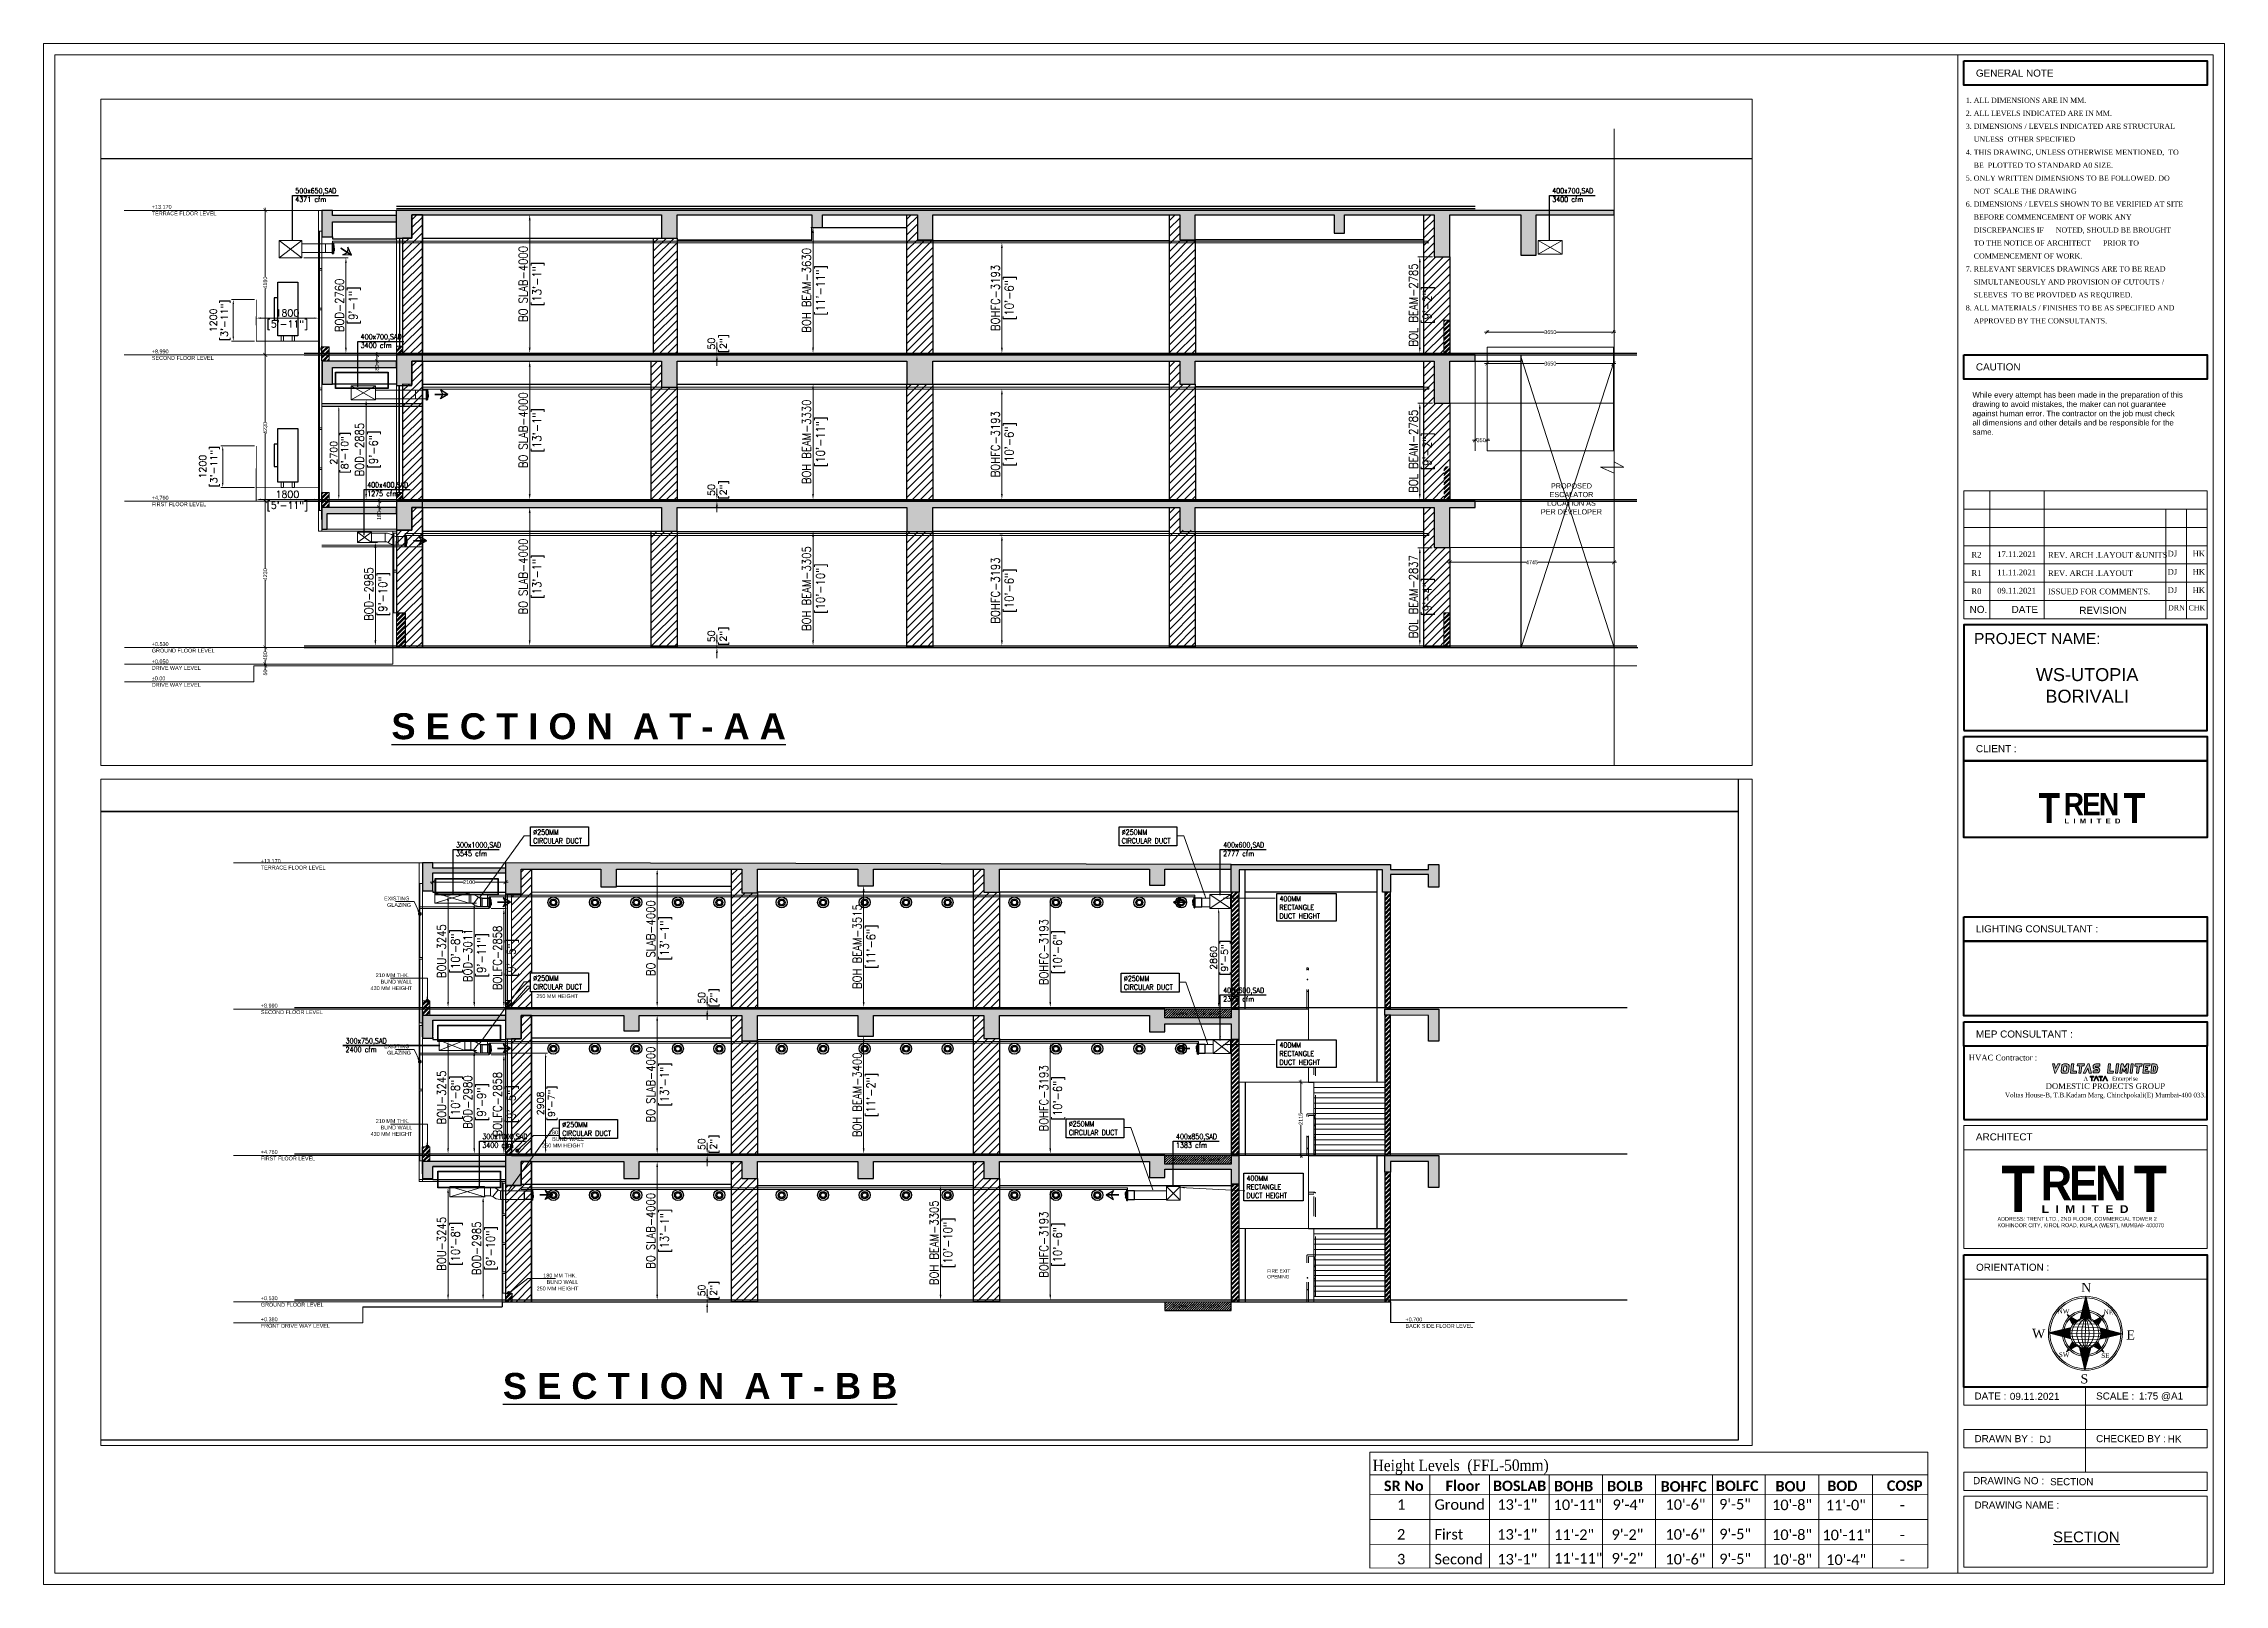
# Paper-space layout 'SECTIONS' of a CAD drawing. Header units: millimetres. Extents: x 0 to 841, y 0 to 594.
# The model-space entities are those that its viewports show. They can reach past a viewport. Long polylines and large blocks are cut down to what shows.
import ezdxf
from ezdxf.enums import TextEntityAlignment as Align

# ---------------------------------------------------------------- set-up
doc = ezdxf.new("R2010")
doc.units = ezdxf.units.MM
for name, pattern in [('BORDERX2', [3.5, 1, -0.5, 1, -0.5, 0, -0.5]), ('DASHED', [0.75, 0.5, -0.25]), ('HIDDEN', [0.375, 0.25, -0.125])]:
    doc.linetypes.add(name, pattern=pattern)
for name, color, linetype in [('AR-CALC', 7, 'Continuous'), ('DIM', 6, 'Continuous'), ('HAC', 1, 'Continuous'), ('HVAC SAD', 6, 'Continuous')]:
    doc.layers.add(name, color=color, linetype=linetype)
for name, color, linetype, lineweight in [('BEAM', 54, 'Continuous', 18), ('freecads.com', 8, 'Continuous', 0), ('I-FLOR-TXT', 2, 'Continuous', 5), ('I-RAIL', 69, 'Continuous', 5), ('I-TXT', 2, 'Continuous', 5), ('S-ELEVATION LINE', 253, 'Continuous', 15), ('S-GRID', 8, 'BORDERX2', 0), ('S-Hatch', 8, 'Continuous', 5), ('S-TEXT', 2, 'Continuous', 25), ('TEXT', 7, 'Continuous', 13), ('VL-AC-DIM', 20, 'Continuous', 25), ('VL-AC-EQUIPMENT', 5, 'Continuous', 25), ('VL-AC-RAT', 1, 'Continuous', 5), ('VL-AC-SA', 6, 'Continuous', 5), ('VL-AC-SA_TEXT_50', 7, 'Continuous', 25), ('VL-AC-SAT', 72, 'Continuous', 25), ('VL-FC', 21, 'Continuous', 18), ('VL-SCHEDULE', 7, 'Continuous', 25), ('VL-TITLE BLOCK', 7, 'Continuous', 15)]:
    doc.layers.add(name, color=color, linetype=linetype, lineweight=lineweight)
doc.layers.add('S-COL.', color=7, linetype='Continuous', true_color=0x0000fa)
doc.layers.add('S-SLAB', color=7, linetype='Continuous', true_color=0x8b9895)
for name, color, linetype, lineweight, true_color in [('S-EXISTING GLAZING', 7, 'Continuous', 13, 0x0bf4d8), ('S-EXISTING MS STAIRCASE', 7, 'Continuous', 15, 0xec3a09), ('S-Wall', 7, 'Continuous', 25, 0xf0f000)]:
    doc.layers.add(name, color=color, linetype=linetype, lineweight=lineweight, true_color=true_color)
doc.styles.add('1', font='arial.ttf', dxfattribs={"height": 2})
doc.styles.add('100', font='arial.ttf', dxfattribs={"height": 150})
doc.styles.add('2', font='arial.ttf', dxfattribs={"height": 3})
doc.styles.add('50', font='arial.ttf', dxfattribs={"height": 75})
doc.styles.add('75', font='arial.ttf', dxfattribs={"height": 112.5})
doc.styles.add('ARIAL', font='times.ttf')
doc.styles.add('Campass', font='times.ttf')
doc.styles.add('ROMANS', font='romans.shx', dxfattribs={"height": 200})
doc.styles.get("Standard").update_dxf_attribs({"font": 'arial.ttf'})
doc.styles.add('VOLTAS - ROMAND', font='romand.shx', dxfattribs={"width": 0.85})
doc.styles.add('WMF-Calibri0', font='calibrib.ttf')
doc.styles.add('WMF-Calibri1', font='calibri.ttf')
doc.dimstyles.new('Dim75', dxfattribs={"dimscale": 0, "dimtxt": 112.5, "dimasz": 112.5, "dimexe": 50, "dimexo": 50, "dimgap": 0.09, "dimtad": 0, "dimdec": 0, "dimrnd": 5, "dimzin": 0, "dimdsep": 46, "dimtxsty": '75', "dimblk": 'ARCHTICK', "dimcen": 0.09, "dimdle": 75, "dimclrd": 8, "dimclre": 8, "dimclrt": 2, "dimadec": 0, "dimazin": 0, "dimtfac": 1, "dimtdec": 0, "dimtofl": 0, "dimtmove": 0, "dimatfit": 3, "dimldrblk": 'DOT', "dimfxl": 1, "dimtolj": 1, "dimtzin": 0, "dimlwd": -1, "dimlwe": -1, "dimarcsym": 0})
doc.dimstyles.get("Standard").update_dxf_attribs({"dimtxt": 0.18, "dimasz": 0.18, "dimexe": 0.18, "dimexo": 0.0625, "dimgap": 0.09, "dimtad": 0, "dimtih": 1, "dimtoh": 1, "dimdec": 4, "dimzin": 0, "dimdsep": 46, "dimtxsty": 'Standard', "dimcen": 0.09, "dimadec": 0, "dimazin": 0, "dimtfac": 1, "dimtdec": 4, "dimtofl": 0, "dimtmove": 0, "dimatfit": 3, "dimfxl": 1, "dimtolj": 1, "dimtzin": 0, "dimarcsym": 0})
doc.dimstyles.new('VL_DIM', dxfattribs={"dimscale": 1.25, "dimtxt": 200, "dimasz": 125, "dimexe": 50, "dimexo": 50, "dimgap": 50, "dimtad": 1, "dimdec": 0, "dimrnd": 1, "dimzin": 9, "dimdsep": 46, "dimtxsty": 'ROMANS', "dimcen": 0.09, "dimdle": 35, "dimclrd": 7, "dimclre": 7, "dimclrt": 7, "dimadec": 0, "dimazin": 0, "dimtfac": 1, "dimtdec": 0, "dimtmove": 2, "dimatfit": 3, "dimfxl": 1, "dimtolj": 1, "dimtzin": 0, "dimlwd": 15, "dimlwe": 15, "dimarcsym": 1})
pattern_1 = [(45, (-458736.01, 80195.48), (-67.351921, 67.351921), []), (45, (-458691.11, 80195.48), (-67.351921, 67.351921), [])]
pattern_2 = [(45, (54753.31, 307500), (-67.35192, 67.35192), []), (45, (54798.21, 307500), (-67.35192, 67.35192), [])]
pattern_3 = [(45, (54753.31, 303270), (-67.35192, 67.35192), []), (45, (54798.21, 303270), (-67.35192, 67.35192), [])]
pattern_4 = [(45, (-95055.415, 264579.92), (-67.35192, 67.35192), []), (45, (-95010.51, 264579.92), (-67.35192, 67.35192), [])]
pattern_5 = [(45, (-35235.41, 348849.92), (-67.35192, 67.35192), []), (45, (-35190.51, 348849.92), (-67.35192, 67.35192), [])]

psp = doc.layouts.new('SECTIONS')

# ---------------------------------------------------------------- texts
at = {"layer": 'VL-SCHEDULE', "style": 'ARIAL', "width": 0.9}
psp.add_text('Height Levels  (FFL-50mm)', height=4.374, rotation=0.11244, dxfattribs=at).set_placement((512.56, 43.65))
at = {"layer": 'VL-SCHEDULE', "color": 7, "lineweight": 0}
for s, height, style, p in [('SR No', 4.035, 'WMF-Calibri0', (516.89, 35.97)), ('Floor', 4.035, 'WMF-Calibri0', (540.67, 35.97)), ('BOSLAB  ', 4.035, 'WMF-Calibri0', (558.94, 35.97)), ('BOHB', 4.035, 'WMF-Calibri0', (582.47, 35.87)), ('BOLB', 4.035, 'WMF-Calibri0', (602.95, 35.88)), ('BOU', 4.035, 'WMF-Calibri0', (667.9, 35.83)), ('BOD', 4.035, 'WMF-Calibri0', (687.86, 35.97)), ('COSP', 4.035, 'WMF-Calibri0', (710.83, 36.03)), ('1', 4.04, 'WMF-Calibri1', (521.93, 28.76)), ('Ground', 4.035, 'WMF-Calibri1', (536.38, 28.76)), ('13\'-1"', 4.035, 'WMF-Calibri1', (560.61, 28.76)), ('10\'-11"', 4.035, 'WMF-Calibri1', (582.32, 28.67)), ('9\'-4"', 4.035, 'WMF-Calibri1', (605.06, 28.68)), ('10\'-8"', 4.035, 'WMF-Calibri1', (666.58, 28.62)), ('11\'-0"', 4.035, 'WMF-Calibri1', (687.32, 28.56)), ('-', 4.04, 'WMF-Calibri1', (715.85, 28.57)), ('2', 4.04, 'WMF-Calibri1', (521.93, 17.28)), ('First', 4.035, 'WMF-Calibri1', (536.38, 17.28)), ('13\'-1"', 4.035, 'WMF-Calibri1', (560.6, 17.25)), ('11\'-2"', 4.035, 'WMF-Calibri1', (582.52, 17.16)), ('9\'-2"', 4.035, 'WMF-Calibri1', (604.68, 17.17)), ('10\'-8"', 4.035, 'WMF-Calibri1', (666.58, 17.11)), ('10\'-11"', 4.035, 'WMF-Calibri1', (685.99, 17.04)), ('-', 4.04, 'WMF-Calibri1', (715.85, 17.09)), ('3', 4.04, 'WMF-Calibri1', (521.93, 7.72)), ('Second', 4.035, 'WMF-Calibri1', (536.38, 7.72)), ('13\'-1"', 4.035, 'WMF-Calibri1', (560.61, 7.68)), ('11\'-11"', 4.035, 'WMF-Calibri1', (582.53, 8.04)), ('9\'-2"', 4.035, 'WMF-Calibri1', (604.68, 8.04)), ('10\'-8"', 4.035, 'WMF-Calibri1', (666.59, 7.55)), ('10\'-4"', 4.035, 'WMF-Calibri1', (687.43, 7.48)), ('-', 4.04, 'WMF-Calibri1', (715.85, 7.53))]:
    psp.add_text(s, height=height, dxfattribs=dict(at, style=style)).set_placement(p)
at = {"layer": 'VL-SCHEDULE', "color": 1, "lineweight": 0}
for s, style, p in [('BOHFC', 'WMF-Calibri0', (623.59, 35.76)), ('BOLFC', 'WMF-Calibri0', (644.89, 35.97)), ('10\'-6"', 'WMF-Calibri1', (625.46, 28.76)), ('9\'-5"', 'WMF-Calibri1', (646.15, 28.89)), ('10\'-6"', 'WMF-Calibri1', (625.44, 17.25)), ('9\'-5"', 'WMF-Calibri1', (646.22, 17.38)), ('10\'-6"', 'WMF-Calibri1', (625.44, 7.68)), ('9\'-5"', 'WMF-Calibri1', (646.22, 7.82))]:
    psp.add_text(s, height=4.035, dxfattribs=dict(at, style=style)).set_placement(p)
at = {"layer": 'VL-TITLE BLOCK', "lineweight": 18, "style": 'ARIAL'}
for s, p in [('R2', (743.44, 395.85)), ('17.11.2021', (753.39, 396.07)), ('REV. ARCH .LAYOUT &UNITS', (772.97, 395.78)), ('DJ', (819.1, 396.28)), ('HK', (828.74, 396.28)), ('R1', (743.44, 388.81)), ('11.11.2021', (753.39, 389.03)), ('REV. ARCH .LAYOUT', (772.97, 388.75)), ('DJ', (819.1, 389.25)), ('HK', (828.74, 389.25)), ('R0', (743.44, 381.78)), ('09.11.2021', (753.39, 382)), ('ISSUED FOR COMMENTS.', (772.97, 381.71)), ('DJ', (819.1, 382.21)), ('HK', (828.74, 382.21))]:
    psp.add_text(s, height=2.2, dxfattribs=at).set_placement(p)
at = {"layer": 'VL-TITLE BLOCK'}
for s, insert, char_height, width, attachment_point, style in [('09.11.2021', (758.26, 73.85), 2.736, 80.9094, 1, '2'), ('1:75 @A1', (808.05, 74), 2.736, 20.5564, 1, '2'), ('DJ', (769.53, 57.28), 2.736, 80.9094, 1, '2'), ('HK', (819.15, 57.41), 2.736, 80.9094, 1, '2'), ('{\\W0.98;SECTION}', (773.82, 40.96), 2.7362, 16.3703, 1, '2'), ('{\\LSECTION}', (787.77, 18.27), 4.1394, 25.2702, 5, '1')]:
    psp.add_mtext(s, dxfattribs=dict(at, insert=insert, char_height=char_height, width=width, attachment_point=attachment_point, style=style))

msp = doc.modelspace()

# ---------------------------------------------------------------- texts
at = {"layer": 'VL-AC-SA_TEXT_50', "char_height": 150, "width": 1258.286, "attachment_point": 5, "style": 'VOLTAS - ROMAND'}
for s, insert in [('\\pxql;500x650,SAD\\P4371 cfm  ', (-322691.8, 159239.2, 0)), ('\\pxql;400x700,SAD\\P3400 cfm  ', (-286336.9, 159239.2, 0)), ('\\pxql;400x700,SAD\\P3400 cfm  ', (-320799.7, 155018.4, 0)), ('\\pxql;400x400,SAD\\P1275 cfm  ', (-320612.3, 150732.4, -678.6)), ('\\pxql;300x1000,SAD\\P3545 cfm  ', (-317325.3, 133788, -678.6)), ('\\pxql;400x600,SAD\\P2777 cfm  ', (-295138.8, 133788, -678.6)), ('\\pxql;400x600,SAD\\P2375 cfm  ', (-295138.8, 129583.5, -678.6)), ('\\pxql;300x750,SAD\\P2400 cfm  ', (-320518.9, 128122.5, -678.6)), ('\\pxql;300x1000,SAD\\P3400 cfm  ', (-316562.9, 125356.3, -678.6)), ('\\pxql;400x850,SAD\\P1383 cfm  ', (-296502, 125356.3, -678.6))]:
    msp.add_mtext(s, dxfattribs=dict(at, insert=insert))

# ---------------------------------------------------------------- blocks, each defined once
blk = doc.blocks.new('tl')
at = {"layer": 'VL-TITLE BLOCK', "color": 88, "width": 765.8724, "attachment_point": 5, "style": '1'}
for s, insert, char_height in [('{\\fArial Baltic|b1|i0|c0|p34;\\W0.85;\\T0.85;T        T}', (777.24, 313.3), 12), ('{\\fArial Baltic|b1|i0|c0|p34;\\W0.9;\\T0.9;REN}', (777.32, 314.8), 9)]:
    blk.add_mtext(s, dxfattribs=dict(at, insert=insert, char_height=char_height))
at = {"layer": 'VL-TITLE BLOCK', "color": 8, "insert": (778.11, 308.04), "char_height": 2, "width": 765.8724, "attachment_point": 5, "style": '1'}
blk.add_mtext('{\\fArial Baltic|b1|i0|c0|p34;\\W1.1;L  I  M  I  T  E  D}', dxfattribs=at)
blk = doc.blocks.new('A$C102B2EC7')
at = {"layer": 'TEXT', "color": 7, "transparency": 33554687, "insert": (305, 413), "char_height": 100, "attachment_point": 1}
blk.add_mtext_dynamic_manual_height_columns('ADDRESS: TRENT LTD., 2ND FLOOR, COMMERCIAL TOWER 2 KOHINOOR CITY, KIROL ROAD, KURLA (WEST), MUMBAI- 400070', width=4547.76, gutter_width=12.5, heights=[0], dxfattribs=at)
at = {"layer": 'VL-TITLE BLOCK', "color": 88, "transparency": 33554687, "width": 76587.24, "attachment_point": 5, "style": '1'}
for s, insert, char_height in [('{\\fArial Baltic|b1|i0|c0|p34;\\W0.85;\\T0.85;T        T}', (2492, 1142), 1200), ('{\\fArial Baltic|b1|i0|c0|p34;\\W0.9;\\T0.9;REN}', (2500, 1292), 900)]:
    blk.add_mtext(s, dxfattribs=dict(at, insert=insert, char_height=char_height))
at = {"layer": 'VL-TITLE BLOCK', "color": 7, "transparency": 33554687, "insert": (2579, 616), "char_height": 200, "width": 76587.24, "attachment_point": 5, "style": '1'}
blk.add_mtext('{\\fArial Baltic|b1|i0|c0|p34;\\W1.1;L  I  M  I  T  E  D}', dxfattribs=at)
blk = doc.blocks.new('TITLE BLOCK')
at = {"layer": 'VL-TITLE BLOCK'}
h = blk.add_hatch(color=160, dxfattribs=at)
h.paths.add_polyline_path([(-63.34, 200.66), (-64.24, 200.66), (-65.07, 198.92), (-65.51, 200.66), (-66.34, 200.66), (-65.43, 197.04), (-65.08, 197.04)])
h.paths.add_polyline_path([(-59.88, 199.76, 0.450318), (-60.68, 200.66), (-61.93, 200.66, 0.379008), (-62.73, 199.95), (-62.98, 197.94, 0.450318), (-62.18, 197.04), (-60.93, 197.04, 0.379008), (-60.13, 197.74)])
h.paths.add_polyline_path([(-61.97, 199.5, -0.379008), (-61.57, 199.85), (-61.14, 199.85, -0.450318), (-60.74, 199.4), (-60.88, 198.19, -0.379008), (-61.28, 197.84), (-61.72, 197.84, -0.450318), (-62.12, 198.29)], flags=16)
h.paths.add_polyline_path([(-58.11, 200.66), (-58.92, 200.66), (-59.36, 197.04), (-57.07, 197.04), (-56.97, 197.84), (-58.45, 197.84)])
h.paths.add_polyline_path([(-54.99, 199.85), (-54.05, 199.85), (-53.96, 200.66), (-56.64, 200.66), (-56.74, 199.85), (-55.8, 199.85), (-56.15, 197.04), (-55.34, 197.04)])
h.paths.add_polyline_path([(-52.21, 200.66), (-52.66, 200.66), (-54.45, 197.04), (-53.56, 197.04), (-52.61, 198.95), (-52.12, 197.04), (-51.28, 197.04)])
h.paths.add_polyline_path([(-49.13, 199.31), (-49.56, 199.31, -1), (-49.56, 199.84), (-48.05, 199.84), (-48.05, 200.66), (-49.56, 200.66, 1), (-49.56, 198.5), (-49.13, 198.5, -1), (-49.13, 197.97), (-50.64, 197.97), (-50.64, 197.15), (-49.13, 197.15, 1)])
h.paths.add_polyline_path([(-43.89, 200.66), (-44.7, 200.66), (-45.14, 197.04), (-42.85, 197.04), (-42.75, 197.84), (-44.23, 197.84)])
h.paths.add_polyline_path([(-40.75, 200.66), (-41.56, 200.66), (-42.01, 197.04), (-41.2, 197.04)])
h.paths.add_polyline_path([(-39.26, 198.94), (-38.75, 197.6), (-38.65, 197.6), (-37.8, 199.03), (-38.05, 197.04), (-37.26, 197.04), (-36.82, 200.66), (-37.67, 200.66), (-38.53, 199.21), (-39.09, 200.66), (-39.86, 200.66), (-40.31, 197.04), (-39.5, 197.04)])
h.paths.add_polyline_path([(-35.12, 200.66), (-35.94, 200.66), (-36.38, 197.04), (-35.56, 197.04)])
h.paths.add_polyline_path([(-32.78, 199.76), (-31.84, 199.76), (-31.73, 200.66), (-34.41, 200.66), (-34.53, 199.76), (-33.59, 199.76), (-33.93, 197.04), (-33.12, 197.04)])
h.paths.add_polyline_path([(-29.58, 199.33), (-30.38, 199.33), (-30.32, 199.85), (-28.73, 199.85), (-28.63, 200.66), (-31.04, 200.66), (-31.48, 197.04), (-29.08, 197.04), (-28.98, 197.84), (-30.56, 197.84), (-30.48, 198.52), (-29.68, 198.52)])
h.paths.add_polyline_path([(-25.72, 199.26, 0.450392), (-26.96, 200.66), (-27.96, 200.66), (-28.4, 197.04), (-27.1, 197.04, 0.378938), (-25.86, 198.13)])
h.paths.add_polyline_path([(-27.24, 199.84), (-26.96, 199.84, -0.450392), (-26.53, 199.36), (-26.67, 198.23, -0.378938), (-27.1, 197.85), (-27.48, 197.85)], flags=16)
h = blk.add_hatch(color=5, dxfattribs=at)
h.paths.add_polyline_path([(-50.96, 195.59), (-50.39, 195.59), (-50.39, 195.88), (-51.82, 195.88), (-51.82, 195.59), (-51.25, 195.59), (-51.25, 194.16), (-50.96, 194.16)])
h.paths.add_polyline_path([(-49.39, 195.53), (-48.71, 194.16), (-48.39, 194.16), (-49.24, 195.88), (-49.53, 195.88), (-50.39, 194.16), (-50.07, 194.16)])
h.paths.add_polyline_path([(-47.53, 195.59), (-46.96, 195.59), (-46.96, 195.88), (-48.39, 195.88), (-48.39, 195.59), (-47.81, 195.59), (-47.81, 194.16), (-47.53, 194.16)])
h.paths.add_polyline_path([(-45.95, 195.53), (-45.27, 194.16), (-44.95, 194.16), (-45.81, 195.88), (-46.1, 195.88), (-46.96, 194.16), (-46.64, 194.16)])
for p, q in [((-90.45, 372.3), (-90.45, 421.55)), ((-69.53, 372.3), (-69.53, 421.55)), ((-100.5, 414.52), (-6.69, 414.52)), ((-22.64, 372.3), (-22.64, 414.52)), ((-14.66, 372.3), (-14.66, 414.52)), ((-100.5, 407.48), (-6.69, 407.48)), ((-100.5, 400.45), (-6.69, 400.45)), ((-100.5, 393.41), (-6.69, 393.41)), ((-100.5, 386.37), (-6.69, 386.37)), ((-100.5, 379.34), (-6.69, 379.34)), ((-100.5, 117.72), (-6.69, 117.72)), ((-53.59, 76.07), (-53.59, 43.23))]:
    blk.add_line(p, q, dxfattribs=at)
at = {"layer": 'VL-TITLE BLOCK', "linetype": 'Continuous'}
for points in [[(-841, 0), (0, 0), (0, 594), (-841, 594)], [(-836.66, 4.34), (-4.34, 4.34), (-4.34, 589.66), (-836.66, 589.66)]]:
    blk.add_lwpolyline(points, close=True, dxfattribs=at)
at = {"layer": 'VL-TITLE BLOCK', "color": 0}
blk.add_lwpolyline([(-841, 0), (0, 0), (0, 594), (-841, 594)], close=True, dxfattribs=at)
at = {"layer": 'VL-TITLE BLOCK'}
for points in [[(-102.85, 4.34), (-4.34, 4.34), (-4.34, 589.66), (-102.85, 589.66)], [(-100.5, 421.55), (-6.69, 421.55), (-6.69, 372.3), (-100.5, 372.3)], [(-100.5, 167.53), (-6.69, 167.53), (-6.69, 176.91), (-100.5, 176.91)], [(-100.5, 167.53), (-6.69, 167.53), (-6.69, 129.44), (-100.5, 129.44)], [(-100.5, 76.07), (-6.69, 76.07), (-6.69, 69.03), (-100.5, 69.03)], [(-100.5, 59.65), (-6.69, 59.65), (-6.69, 52.61), (-100.5, 52.61)], [(-100.5, 43.23), (-6.69, 43.23), (-6.69, 36.2), (-100.5, 36.2)], [(-100.5, 34.04), (-6.69, 34.04), (-6.69, 6.69), (-100.5, 6.69)]]:
    blk.add_lwpolyline(points, close=True, dxfattribs=at)
at = {"layer": 'VL-TITLE BLOCK', "lineweight": 50}
for points in [[(-100.5, 587.31), (-6.69, 587.31), (-6.69, 577.93), (-100.5, 577.93)], [(-100.5, 474.04), (-6.69, 474.04), (-6.69, 464.66), (-100.5, 464.66)], [(-100.5, 329.21), (-6.69, 329.21), (-6.69, 369.96), (-100.5, 369.96)], [(-100.5, 326.87), (-6.69, 326.87), (-6.69, 317.49), (-100.5, 317.49)], [(-100.5, 317.49), (-6.69, 317.49), (-6.69, 288), (-100.5, 288)], [(-100.5, 257.41), (-6.69, 257.41), (-6.69, 248.03), (-100.5, 248.03)], [(-100.5, 248.03), (-6.69, 248.03), (-6.69, 219.18), (-100.5, 219.18)], [(-100.5, 216.84), (-6.69, 216.84), (-6.69, 207.46), (-100.5, 207.46)], [(-100.5, 179.26), (-6.69, 179.26), (-6.69, 207.46), (-100.5, 207.46)], [(-100.5, 127.1), (-6.69, 127.1), (-6.69, 76.07), (-100.5, 76.07)]]:
    blk.add_lwpolyline(points, close=True, dxfattribs=at)
at = {"layer": 'VL-TITLE BLOCK', "color": 160}
for points in [[(-65.43, 197.04), (-66.34, 200.66), (-65.51, 200.66), (-65.07, 198.92), (-64.24, 200.66), (-63.34, 200.66), (-65.08, 197.04)], [(-58.45, 197.84), (-58.11, 200.66), (-58.92, 200.66), (-59.36, 197.04), (-57.07, 197.04), (-56.97, 197.84)], [(-54.99, 199.85), (-55.34, 197.04), (-56.15, 197.04), (-55.8, 199.85), (-56.74, 199.85), (-56.64, 200.66), (-53.96, 200.66), (-54.05, 199.85)], [(-52.61, 198.95), (-53.56, 197.04), (-54.45, 197.04), (-52.66, 200.66), (-52.21, 200.66), (-51.28, 197.04), (-52.12, 197.04)], [(-44.23, 197.84), (-43.89, 200.66), (-44.7, 200.66), (-45.14, 197.04), (-42.85, 197.04), (-42.75, 197.84)], [(-42.01, 197.04), (-41.56, 200.66), (-42.01, 197.04), (-42.01, 197.04), (-41.56, 200.66), (-40.75, 200.66), (-41.2, 197.04)], [(-38.05, 197.04), (-37.8, 199.03), (-38.65, 197.6), (-38.75, 197.6), (-39.26, 198.94), (-39.5, 197.04), (-40.31, 197.04), (-39.86, 200.66), (-39.09, 200.66), (-38.53, 199.21), (-37.67, 200.66), (-36.82, 200.66), (-37.26, 197.04)], [(-35.56, 197.04), (-36.38, 197.04), (-35.94, 200.66), (-35.12, 200.66)], [(-31.84, 199.76), (-32.78, 199.76), (-33.12, 197.04), (-33.93, 197.04), (-33.59, 199.76), (-34.53, 199.76), (-34.41, 200.66), (-31.73, 200.66)], [(-29.58, 199.33), (-29.68, 198.52), (-30.48, 198.52), (-30.56, 197.84), (-28.98, 197.84), (-29.08, 197.04), (-31.48, 197.04), (-31.04, 200.66), (-28.63, 200.66), (-28.73, 199.85), (-30.32, 199.85), (-30.38, 199.33)]]:
    blk.add_lwpolyline(points, close=True, dxfattribs=at)
for points in [[(-59.88, 199.76, 0.450318), (-60.68, 200.66), (-61.93, 200.66, 0.379008), (-62.73, 199.95), (-62.98, 197.94, 0.450318), (-62.18, 197.04), (-60.93, 197.04, 0.379008), (-60.13, 197.74)], [(-61.72, 197.84), (-61.28, 197.84, 0.379008), (-60.88, 198.19), (-60.74, 199.4, 0.450318), (-61.14, 199.85), (-61.57, 199.85, 0.379008), (-61.97, 199.5), (-62.12, 198.29, 0.450318)], [(-50.64, 197.97), (-49.13, 197.97, 1), (-49.13, 198.5), (-49.56, 198.5, -1), (-49.56, 200.66), (-48.05, 200.66), (-48.05, 199.84), (-49.56, 199.84, 1), (-49.56, 199.31), (-49.13, 199.31, -1), (-49.13, 197.15), (-50.64, 197.15)], [(-28.4, 197.04), (-27.96, 200.66), (-26.96, 200.66, -0.450392), (-25.72, 199.26), (-25.86, 198.13, -0.378938), (-27.1, 197.04)], [(-26.53, 199.36, 0.450392), (-26.96, 199.84), (-27.24, 199.84), (-27.48, 197.85), (-27.1, 197.85, 0.378938), (-26.67, 198.23)]]:
    blk.add_lwpolyline(points, format="xyb", close=True, dxfattribs=at)
at = {"layer": 'VL-TITLE BLOCK', "color": 5}
for points in [[(-51.82, 195.59), (-51.82, 195.88), (-50.39, 195.88), (-50.39, 195.59), (-50.96, 195.59), (-50.96, 194.16), (-51.25, 194.16), (-51.25, 195.59), (-51.82, 195.59)], [(-49.39, 195.53), (-50.07, 194.16), (-50.39, 194.16), (-49.53, 195.88), (-49.24, 195.88), (-48.39, 194.16), (-48.71, 194.16)], [(-48.39, 195.59), (-48.39, 195.88), (-46.96, 195.88), (-46.96, 195.59), (-47.53, 195.59), (-47.53, 194.16), (-47.81, 194.16), (-47.81, 195.59), (-48.39, 195.59)], [(-46.1, 195.88), (-46.96, 194.16), (-46.64, 194.16), (-45.95, 195.53), (-45.27, 194.16), (-44.95, 194.16), (-45.81, 195.88)]]:
    blk.add_lwpolyline(points, close=True, dxfattribs=at)
at = {"layer": 'VL-TITLE BLOCK', "transparency": 33554687, "xscale": 0.9583200000000002, "yscale": 0.9583200000000002, "zscale": 0.9583200000000002}
blk.add_blockref('tl', (-796.56, -0.9), dxfattribs=at)
at = {"layer": 'VL-TITLE BLOCK', "color": 7, "transparency": 33554687, "xscale": 0.01485, "yscale": 0.01485, "zscale": 0.01485}
blk.add_blockref('A$C102B2EC7', (-92.02, 135.53), dxfattribs=at)
at = {"layer": 'VL-TITLE BLOCK', "lineweight": 18, "style": 'ARIAL'}
for s, p in [('DRN', (-21.72, 375.5)), ('CHK', (-13.82, 375.5))]:
    blk.add_text(s, height=2, dxfattribs=at).set_placement(p)
at = {"layer": 'VL-TITLE BLOCK', "color": 5, "style": 'ARIAL'}
for s, height, p in [('A', 1.59, (-54.31, 194.09)), ('Enterprise', 1.593, (-43.32, 194.17))]:
    blk.add_text(s, height=height, dxfattribs=at).set_placement(p)
at = {"layer": 'VL-TITLE BLOCK'}
for s, insert, char_height, width, attachment_point, style in [('GENERAL NOTE', (-95.82, 582.62), 2.7362, 51.749, 4, '1'), ('CAUTION', (-95.82, 469.35), 2.736, 51.749, 4, '1'), ('While every attempt has been made in the preparation of this drawing to avoid mistakes, the maker can not guarantee against human error. The contractor on the job must check all dimensions and other details and be responsible for the same.', (-97.15, 459.69), 2.14985, 80.9094, 1, '2'), ('{\\fArial|b0|i0|c0|p34;NO.}', (-98.24, 377.25), 2.7362, 80.9094, 1, '2'), ('{\\fArial|b0|i0|c0|p34;DATE}', (-82.06, 377.25), 2.7362, 80.9094, 1, '2'), ('{\\fArial|b0|i0|c0|p34;REVISION}', (-55.96, 376.9), 2.7362, 80.9094, 1, '2'), ('PROJECT NAME:', (-96.55, 366.79), 4.3061, 55.3537, 1, '2'), ('WS-UTOPIA\\PBORIVALI', (-52.93, 346.54), 5, 47.4102, 5, '1'), ('CLIENT :', (-95.82, 322.18), 2.736, 51.749, 4, '1'), ('LIGHTING CONSULTANT :', (-95.82, 252.72), 2.7362, 51.749, 4, '1'), ('MEP CONSULTANT :', (-95.82, 212.15), 2.7362, 51.749, 4, '1'), ('HVAC Contractor : ', (-98.56, 204.18), 2.2125, 28.3962, 1, 'ARIAL'), ('ARCHITECT', (-95.82, 172.51), 2.736, 51.749, 4, '1'), ('{\\fArial|b0|i0|c0|p34;ORIENTATION :}', (-95.78, 123.62), 2.7362, 80.9094, 1, '2'), ('DATE :', (-96.38, 73.98), 2.736, 80.9094, 1, '2'), ('SCALE :', (-49.47, 73.98), 2.736, 80.9094, 1, '2'), ('DRAWN BY :', (-96.38, 57.56), 2.736, 80.9094, 1, '2'), ('CHECKED BY :', (-49.47, 57.56), 2.7362, 80.9094, 1, '2'), ('{\\H0.875x;DRAWING NO :\\fCentury Gothic|b1|i0|c0|p34;\\H1.059x; }', (-96.92, 41.34), 3.1271, 96.4063, 1, '1'), ('{\\fArial|b0|i0|c0|p34;DRAWING NAME :}', (-96.38, 31.96), 2.7362, 80.9094, 1, '2')]:
    blk.add_mtext(s, dxfattribs=dict(at, insert=insert, char_height=char_height, width=width, attachment_point=attachment_point, style=style))
at = {"layer": 'VL-TITLE BLOCK', "color": 0, "insert": (-99.72, 573.15), "char_height": 2, "width": 81.3205, "attachment_point": 1, "style": 'ARIAL'}
blk.add_mtext('\\pxsm1.5;1. ALL DIMENSIONS ARE IN MM.\\P2. ALL LEVELS INDICATED ARE IN MM. \\P3. DIMENSIONS / LEVELS INDICATED ARE STRUCTURAL  \\P    UNLESS  OTHER SPECIFIED \\P4. THIS DRAWING, UNLESS OTHERWISE MENTIONED,  TO \\P    BE  PLOTTED TO STANDARD A0 SIZE. \\P5. ONLY WRITTEN DIMENSIONS TO BE FOLLOWED. DO \\P    NOT  SCALE THE DRAWING \\P6. DIMENSIONS / LEVELS SHOWN TO BE VERIFIED AT SITE  \\P    BEFORE COMMENCEMENT OF WORK ANY \\P    DISCREPANCIES IF      NOTED, SHOULD BE BROUGHT \\P    TO THE NOTICE OF ARCHITECT      PRIOR TO \\P    COMMENCEMENT OF WORK. \\P7. RELEVANT SERVICES DRAWINGS ARE TO BE READ  \\P    SIMULTANEOUSLY AND PROVISION OF CUTOUTS / \\P    SLEEVES  TO BE PROVIDED AS REQUIRED.\\P8. ALL MATERIALS / FINISHES TO BE AS SPECIFIED AND  \\P    APPROVED BY THE CONSULTANTS.', dxfattribs=at)
at = {"layer": 'VL-TITLE BLOCK', "color": 5, "insert": (-85.57, 193.22), "char_height": 2.655, "width": 79.3524, "attachment_point": 1, "style": 'ARIAL'}
blk.add_mtext('\\pxqc;{\\H0.83333x;DOMESTIC PROJECTS GROUP }\\P{\\H0.66667x;Voltas House-B, T.B.Kadam Marg, Chinchpokali(E) Mumbai-400 033.}', dxfattribs=at)
blk = doc.blocks.new('north sign')
at = {"layer": 'freecads.com'}
h = blk.add_hatch(color=256, dxfattribs=at)
h.paths.add_polyline_path([(27744, 2270, 0.045458), (27692, 2215), (27785, 2140, -0.093162), (27869, 2212)])
h.paths.add_polyline_path([(27715, 2283, 0.037968), (27668, 2233), (27692, 2215, -0.045458), (27744, 2270)])
h.paths.add_polyline_path([(27485, 2389, 0.002692), (27481, 2383), (27668, 2233, -0.037968), (27715, 2283)])
h.paths.add_polyline_path([(27457, 2402), (27481, 2383, -0.002692), (27485, 2389)])
at = {"layer": 'freecads.com', "true_color": 0xb80000}
h = blk.add_hatch(color=12, dxfattribs=at)
h.paths.add_polyline_path([(27650, 2151, -0.045458), (27692, 2215), (27785, 2140, 0.093162), (27734, 2042)])
h.paths.add_polyline_path([(27630, 2177, -0.037968), (27668, 2233), (27692, 2215, 0.045458), (27650, 2151)])
h.paths.add_polyline_path([(27476, 2377, -0.002692), (27481, 2383), (27668, 2233, 0.037968), (27630, 2177)])
h.paths.add_polyline_path([(27457, 2402), (27481, 2383, 0.002692), (27476, 2377)])
at = {"layer": 'freecads.com'}
for points in [[(27950, 2367, -0.013709), (27973, 2370), (27987, 2251, 0.045054), (27934, 2240)], [(27963, 2462), (27970, 2400, 0.008618), (27954, 2398)], [(27963, 2462), (27970, 2400, -0.008618), (27985, 2401)], [(27996, 2372, 0.013709), (27973, 2370), (27987, 2251, -0.045054), (28041, 2252)]]:
    blk.add_hatch(color=256, dxfattribs=at).paths.add_polyline_path(points)
h = blk.add_hatch(color=256, dxfattribs=at)
h.paths.add_polyline_path([(28219, 2323, -0.045458), (28282, 2281), (28207, 2187, 0.093162), (28109, 2239)])
h.paths.add_polyline_path([(28244, 2343, -0.037968), (28301, 2304), (28282, 2281, 0.045458), (28219, 2323)])
h.paths.add_polyline_path([(28445, 2497, -0.002692), (28451, 2492), (28301, 2304, 0.037968), (28244, 2343)])
h.paths.add_polyline_path([(28469, 2516), (28451, 2492, 0.002692), (28445, 2497)])
h = blk.add_hatch(color=256, dxfattribs=at)
h.paths.add_polyline_path([(28337, 2228, 0.045458), (28282, 2281), (28207, 2187, -0.093162), (28280, 2103)])
h.paths.add_polyline_path([(28351, 2258, 0.037968), (28301, 2304), (28282, 2281, -0.045458), (28337, 2228)])
h.paths.add_polyline_path([(28456, 2487, 0.002692), (28451, 2492), (28301, 2304, -0.037968), (28351, 2258)])
h.paths.add_polyline_path([(28469, 2516), (28451, 2492, -0.002692), (28456, 2487)])
h = blk.add_hatch(color=256, dxfattribs=at)
h.paths.add_polyline_path([(27601, 1929, 0.013709), (27603, 1906), (27722, 1919, -0.045054), (27721, 1973)])
h.paths.add_polyline_path([(27573, 1902, -0.008618), (27571, 1918), (27511, 1895)])
h = blk.add_hatch(color=256, dxfattribs=at)
h.paths.add_polyline_path([(27603, 1906, 0.013709), (27606, 1883), (27733, 1866, -0.045054), (27722, 1919)])
h.paths.add_polyline_path([(27511, 1895), (27575, 1887, -0.008618), (27573, 1902)])
h = blk.add_hatch(color=256, dxfattribs=at)
h.paths.add_polyline_path([(27703, 1677, 0.045458), (27758, 1624), (27833, 1718, -0.093162), (27760, 1802)])
h.paths.add_polyline_path([(27689, 1647, 0.037968), (27739, 1601), (27758, 1624, -0.045458), (27703, 1677)])
h.paths.add_polyline_path([(27584, 1418, 0.002692), (27589, 1413), (27739, 1601, -0.037968), (27689, 1647)])
h.paths.add_polyline_path([(27571, 1390), (27589, 1413, -0.002692), (27584, 1418)])
h = blk.add_hatch(color=256, dxfattribs=at)
h.paths.add_polyline_path([(27822, 1582, -0.045458), (27758, 1624), (27833, 1718, 0.093162), (27931, 1666)])
h.paths.add_polyline_path([(27796, 1562, -0.037968), (27739, 1601), (27758, 1624, 0.045458), (27822, 1582)])
h.paths.add_polyline_path([(27595, 1409, -0.002692), (27589, 1413), (27739, 1601, 0.037968), (27796, 1562)])
h.paths.add_polyline_path([(27571, 1390), (27589, 1413, 0.002692), (27595, 1409)])
h = blk.add_hatch(color=256, dxfattribs=at)
h.paths.add_polyline_path([(28296, 1635, 0.045458), (28348, 1691), (28255, 1765, -0.093162), (28171, 1693)])
h.paths.add_polyline_path([(28325, 1622, 0.037968), (28372, 1672), (28348, 1691, -0.045458), (28296, 1635)])
h.paths.add_polyline_path([(28555, 1516, 0.002692), (28560, 1522), (28372, 1672, -0.037968), (28325, 1622)])
h.paths.add_polyline_path([(28583, 1503), (28560, 1522, -0.002692), (28555, 1516)])
h = blk.add_hatch(color=256, dxfattribs=at)
h.paths.add_polyline_path([(28390, 1754, -0.045458), (28348, 1691), (28255, 1765, 0.093162), (28307, 1863)])
h.paths.add_polyline_path([(28410, 1728, -0.037968), (28372, 1672), (28348, 1691, 0.045458), (28390, 1754)])
h.paths.add_polyline_path([(28564, 1528, -0.002692), (28560, 1522), (28372, 1672, 0.037968), (28410, 1728)])
h.paths.add_polyline_path([(28583, 1503), (28560, 1522, 0.002692), (28564, 1528)])
h = blk.add_hatch(color=256, dxfattribs=at)
h.paths.add_polyline_path([(28307, 2039, -0.045054), (28318, 1986), (28438, 1999, 0.013709), (28434, 2022)])
h.paths.add_polyline_path([(28465, 2018, -0.008618), (28467, 2003), (28530, 2010)])
h = blk.add_hatch(color=256, dxfattribs=at)
h.paths.add_polyline_path([(28318, 1986, -0.045054), (28319, 1932), (28440, 1977, 0.013709), (28438, 1999)])
h.paths.add_polyline_path([(28530, 2010), (28467, 2003, -0.008618), (28469, 1987)])
h = blk.add_hatch(color=256, dxfattribs=at)
h.paths.add_polyline_path([(28044, 1533, 0.013709), (28067, 1535), (28054, 1654, -0.045054), (28000, 1653)])
h.paths.add_polyline_path([(28070, 1505, -0.008618), (28055, 1504), (28077, 1443)])
h = blk.add_hatch(color=256, dxfattribs=at)
h.paths.add_polyline_path([(28067, 1535, 0.013709), (28090, 1538), (28106, 1665, -0.045054), (28054, 1654)])
h.paths.add_polyline_path([(28077, 1443), (28086, 1507, -0.008618), (28070, 1505)])
at = {"layer": 'freecads.com', "color": 12, "true_color": 0xb80000}
for p, q in [((27457, 2402, -287), (27734, 2042, -287)), ((27869, 2212, -287), (27457, 2402, -287)), ((27785, 2140, -287), (27457, 2402, -287))]:
    blk.add_line(p, q, dxfattribs=at)
at = {"layer": 'freecads.com'}
for p, q in [((27945, 2243, -287), (27720, 1962, -287)), ((28029, 2253, -287), (27730, 1877, -287)), ((28098, 2242, -287), (27755, 1813, -287)), ((27785, 2140, -287), (28255, 1765, -287)), ((28157, 2220, -287), (27790, 1760, -287)), ((28207, 2187, -287), (27833, 1718, -287)), ((28250, 2145, -287), (27884, 1685, -287)), ((27950, 2367, -287), (27934, 2240, -287)), ((27963, 2462, -287), (27954, 2398, -287)), ((27985, 2401, -287), (27963, 2462, -287)), ((27970, 2400, -287), (27963, 2462, -287)), ((27987, 2251, -287), (27973, 2370, -287)), ((28041, 2252, -287), (27996, 2372, -287)), ((28469, 2516, -287), (28109, 2239, -287)), ((28207, 2187, -287), (28469, 2516, -287)), ((28280, 2103, -287), (28469, 2516, -287)), ((27571, 1918, -287), (27511, 1895, -287)), ((27573, 1902, -287), (27511, 1895, -287)), ((27511, 1895, -287), (27575, 1887, -287)), ((27760, 1802, -287), (27571, 1390, -287)), ((27833, 1718, -287), (27571, 1390, -287)), ((27721, 1973, -287), (27601, 1929, -287)), ((27722, 1919, -287), (27603, 1906, -287)), ((27606, 1883, -287), (27733, 1866, -287)), ((28285, 2093, -287), (27942, 1663, -287)), ((28311, 2028, -287), (28011, 1653, -287)), ((28320, 1944, -287), (28095, 1662, -287)), ((28255, 1765, -287), (28583, 1503, -287)), ((28434, 2022, -287), (28307, 2039, -287)), ((28583, 1503, -287), (28307, 1863, -287)), ((28318, 1986, -287), (28438, 1999, -287)), ((28319, 1932, -287), (28440, 1977, -287)), ((28530, 2010, -287), (28465, 2018, -287)), ((28467, 2003, -287), (28530, 2010, -287)), ((28469, 1987, -287), (28530, 2010, -287)), ((27571, 1390, -287), (27931, 1666, -287)), ((28000, 1653, -287), (28044, 1533, -287)), ((28054, 1654, -287), (28067, 1535, -287)), ((28055, 1504, -287), (28077, 1443, -287)), ((28070, 1505, -287), (28077, 1443, -287)), ((28077, 1443, -287), (28086, 1507, -287)), ((28090, 1538, -287), (28106, 1665, -287)), ((28171, 1693, -287), (28583, 1503, -287))]:
    blk.add_line(p, q, dxfattribs=at)
for radius in [720, 300]:
    blk.add_circle((28020, 1953, -287), radius, dxfattribs=at)
for centre, radius, start, end in [((28020, 1953, -287), 690, 52.0214, 141.4045), ((28020, 1953, -287), 690, 142.0214, 231.4045), ((28020, 1953, -287), 450, 150.1021, 231.4045), ((28020, 1953, -287), 420, 151.8155, 231.4045), ((28020, 1953, -287), 450, 60.1021, 141.4045), ((28020, 1953, -287), 420, 61.8155, 141.4045), ((28046, 1985, -287), 303, 149.2841, 313.525), ((28136, 2098, -287), 353, 173.2076, 289.6015), ((27994, 1920, -287), 303, 329.2841, 133.525), ((27904, 1807, -287), 353, 353.2076, 109.6015), ((28384, 2409, -287), 656, 204.1984, 258.6106), ((27656, 1496, -287), 656, 24.1984, 78.6106), ((28020, 1953, -287), 420, 331.8155, 51.4045), ((28020, 1953, -287), 450, 330.1021, 51.4045), ((28020, 1953, -287), 690, 322.0214, 51.4045), ((28020, 1953, -287), 690, 232.0214, 321.4045), ((28020, 1953, -287), 450, 240.1021, 321.4045), ((28020, 1953, -287), 420, 241.8155, 321.4045)]:
    blk.add_arc(centre, radius, start, end, dxfattribs=at)
at = {"layer": 'freecads.com', "color": 12, "true_color": 0xb80000, "style": 'Campass'}
blk.add_text('N', height=180, rotation=51.4045, dxfattribs=at).set_placement((27396, 2455, -287), align=Align.CENTER)
at = {"layer": 'freecads.com', "style": 'Campass'}
for s, height, p in [('NE', 90, (28004, 2531, -143)), ('E', 180, (28656, 2574, -287)), ('NW', 90, (27454, 1853, -143)), ('SE', 90, (28637, 1966, -143)), ('W', 180, (27535, 1175, -287)), ('SW', 90, (28131, 1343, -143)), ('S', 180, (28778, 1338, -287))]:
    blk.add_text(s, height=height, rotation=51.4045, dxfattribs=at).set_placement(p, align=Align.CENTER)
blk = doc.blocks.new('_ArchTick')
at = {"color": 0, "linetype": 'ByBlock', "const_width": 0.15}
blk.add_lwpolyline([(-0.5, -0.5), (0.5, 0.5)], dxfattribs=at)
blk = doc.blocks.new('*D56')
at = {"layer": 'Defpoints', "color": 0, "transparency": 16777216}
for p in [(46481, 37496), (46002, 37016), (46481, 37016)]:
    blk.add_point(p, dxfattribs=at)
at = {"layer": 'I-FLOR-TXT', "color": 8, "transparency": 16777216}
for p, q in [((46102, 37496), (45952, 37496)), ((46002, 37571), (46002, 37382)), ((46102, 37016), (45952, 37016)), ((46002, 36941), (46002, 37129))]:
    blk.add_line(p, q, dxfattribs=at)
at = {"layer": 'I-FLOR-TXT', "color": 8, "transparency": 16777216, "xscale": 112.5, "yscale": 112.5, "zscale": 112.5}
for p, rotation in [((46002, 37496), 90), ((46002, 37016), 270)]:
    blk.add_blockref('_ArchTick', p, dxfattribs=dict(at, rotation=rotation))
at = {"layer": 'I-FLOR-TXT', "color": 2, "transparency": 16777216, "insert": (46002, 37256), "char_height": 112.5, "attachment_point": 5, "rotation": 90, "style": '75'}
blk.add_mtext('\\A1;480', dxfattribs=at)
blk = doc.blocks.new('_Dot')
at = {"color": 0, "linetype": 'ByBlock', "lineweight": -2}
blk.add_line((-0.5, 0), (-1, 0), dxfattribs=at)
at = {"color": 0, "linetype": 'ByBlock', "lineweight": 0, "const_width": 0.5}
blk.add_lwpolyline([(-0.25, 0, 1), (0.25, 0, 1)], format="xyb", close=True, dxfattribs=at)
blk = doc.blocks.new('*D55')
at = {"layer": 'BEAM', "color": 8, "transparency": 16777216}
for p, q in [((46014, 37016), (45952, 37016)), ((46014, 36966), (45952, 36966)), ((46002, 37091), (46002, 36966)), ((46002, 36966), (46002, 36853))]:
    blk.add_line(p, q, dxfattribs=at)
at = {"layer": 'Defpoints', "color": 0, "transparency": 16777216}
for p in [(46002, 36966), (46481, 37016), (46481, 36966)]:
    blk.add_point(p, dxfattribs=at)
at = {"layer": 'BEAM', "color": 8, "transparency": 16777216, "xscale": 112.5, "yscale": 112.5, "zscale": 112.5}
for p, rotation in [((46002, 37016), 90), ((46002, 36966), 270)]:
    blk.add_blockref('_ArchTick', p, dxfattribs=dict(at, rotation=rotation))
at = {"layer": 'BEAM', "color": 2, "transparency": 16777216, "insert": (46002, 36773), "char_height": 112.5, "attachment_point": 5, "rotation": 90, "style": '75'}
blk.add_mtext('\\A1;50', dxfattribs=at)
blk = doc.blocks.new('*D63')
at = {"layer": 'BEAM', "color": 8, "transparency": 16777216}
for p, q in [((46014, 41726), (45952, 41726)), ((46002, 41801), (46002, 39781)), ((46002, 37421), (46002, 39440)), ((46014, 37496), (45952, 37496))]:
    blk.add_line(p, q, dxfattribs=at)
at = {"layer": 'Defpoints', "color": 0, "transparency": 16777216}
for p in [(46002, 41726), (46479, 41726), (46481, 37496)]:
    blk.add_point(p, dxfattribs=at)
at = {"layer": 'BEAM', "color": 8, "transparency": 16777216, "xscale": 112.5, "yscale": 112.5, "zscale": 112.5}
for p, rotation in [((46002, 41726), 90), ((46002, 37496), 270)]:
    blk.add_blockref('_ArchTick', p, dxfattribs=dict(at, rotation=rotation))
at = {"layer": 'BEAM', "color": 2, "transparency": 16777216, "insert": (46002, 39611), "char_height": 112.5, "attachment_point": 5, "rotation": 90, "style": '75'}
blk.add_mtext('\\A1;4230', dxfattribs=at)
blk = doc.blocks.new('*D64')
at = {"layer": 'BEAM', "color": 8, "transparency": 16777216}
for p, q in [((46014, 45956), (45952, 45956)), ((46002, 46031), (46002, 44011)), ((46002, 41651), (46002, 43670)), ((46014, 41726), (45952, 41726))]:
    blk.add_line(p, q, dxfattribs=at)
at = {"layer": 'Defpoints', "color": 0, "transparency": 16777216}
for p in [(46002, 45956), (46479, 45956), (46479, 41726)]:
    blk.add_point(p, dxfattribs=at)
at = {"layer": 'BEAM', "color": 8, "transparency": 16777216, "xscale": 112.5, "yscale": 112.5, "zscale": 112.5}
for p, rotation in [((46002, 45956), 90), ((46002, 41726), 270)]:
    blk.add_blockref('_ArchTick', p, dxfattribs=dict(at, rotation=rotation))
at = {"layer": 'BEAM', "color": 2, "transparency": 16777216, "insert": (46002, 43841), "char_height": 112.5, "attachment_point": 5, "rotation": 90, "style": '75'}
blk.add_mtext('\\A1;4230', dxfattribs=at)
blk = doc.blocks.new('*D65')
at = {"layer": 'BEAM', "color": 8, "transparency": 16777216}
for p, q in [((46014, 50136), (45952, 50136)), ((46002, 50211), (46002, 48216)), ((46002, 45881), (46002, 47875)), ((46014, 45956), (45952, 45956))]:
    blk.add_line(p, q, dxfattribs=at)
at = {"layer": 'Defpoints', "color": 0, "transparency": 16777216}
for p in [(46002, 50136), (46479, 50136), (46479, 45956)]:
    blk.add_point(p, dxfattribs=at)
at = {"layer": 'BEAM', "color": 8, "transparency": 16777216, "xscale": 112.5, "yscale": 112.5, "zscale": 112.5}
for p, rotation in [((46002, 50136), 90), ((46002, 45956), 270)]:
    blk.add_blockref('_ArchTick', p, dxfattribs=dict(at, rotation=rotation))
at = {"layer": 'BEAM', "color": 2, "transparency": 16777216, "insert": (46002, 48046), "char_height": 112.5, "attachment_point": 5, "rotation": 90, "style": '75'}
blk.add_mtext('\\A1;4180', dxfattribs=at)
blk = doc.blocks.new('*D57')
at = {"layer": 'BEAM', "color": 8, "transparency": 16777216}
for p, q in [((81270, 45704), (83003, 45704)), ((81345, 45716), (81345, 45654)), ((85070, 45704), (83338, 45704)), ((84995, 45716), (84995, 45654))]:
    blk.add_line(p, q, dxfattribs=at)
at = {"layer": 'Defpoints', "color": 0, "transparency": 16777216}
for p in [(81345, 45956), (81345, 45704), (84995, 45956)]:
    blk.add_point(p, dxfattribs=at)
at = {"layer": 'BEAM', "color": 8, "transparency": 16777216, "xscale": 112.5, "yscale": 112.5, "zscale": 112.5, "rotation": 180}
blk.add_blockref('_ArchTick', (81345, 45704), dxfattribs=at)
at = {"layer": 'BEAM', "color": 8, "transparency": 16777216, "xscale": 112.5, "yscale": 112.5, "zscale": 112.5}
blk.add_blockref('_ArchTick', (84995, 45704), dxfattribs=at)
at = {"layer": 'BEAM', "color": 2, "transparency": 16777216, "insert": (83170, 45704), "char_height": 112.5, "attachment_point": 5, "style": '75'}
blk.add_mtext('\\A1;3650', dxfattribs=at)
blk = doc.blocks.new('*D58')
at = {"layer": 'BEAM', "color": 8, "transparency": 16777216}
for p, q in [((80995, 43476), (80995, 43538)), ((81345, 43476), (81345, 43538)), ((80920, 43488), (81046, 43488)), ((81420, 43488), (81295, 43488))]:
    blk.add_line(p, q, dxfattribs=at)
at = {"layer": 'Defpoints', "color": 0, "transparency": 16777216}
for p in [(80995, 43180), (81345, 43488), (81345, 43180)]:
    blk.add_point(p, dxfattribs=at)
at = {"layer": 'BEAM', "color": 8, "transparency": 16777216, "xscale": 112.5, "yscale": 112.5, "zscale": 112.5, "rotation": 180}
blk.add_blockref('_ArchTick', (80995, 43488), dxfattribs=at)
at = {"layer": 'BEAM', "color": 8, "transparency": 16777216, "xscale": 112.5, "yscale": 112.5, "zscale": 112.5}
blk.add_blockref('_ArchTick', (81345, 43488), dxfattribs=at)
at = {"layer": 'BEAM', "color": 2, "transparency": 16777216, "insert": (81170, 43488), "char_height": 112.5, "attachment_point": 5, "style": '75'}
blk.add_mtext('\\A1;350', dxfattribs=at)
blk = doc.blocks.new('*D59')
at = {"layer": 'BEAM', "color": 8, "transparency": 16777216}
for p, q in [((80190, 39959), (82468, 39959)), ((80265, 39947), (80265, 40009)), ((85088, 39959), (82810, 39959)), ((85013, 39947), (85013, 40009))]:
    blk.add_line(p, q, dxfattribs=at)
at = {"layer": 'Defpoints', "color": 0, "transparency": 16777216}
for p in [(80265, 39959), (80265, 39631), (85013, 39631)]:
    blk.add_point(p, dxfattribs=at)
at = {"layer": 'BEAM', "color": 8, "transparency": 16777216, "xscale": 112.5, "yscale": 112.5, "zscale": 112.5, "rotation": 180}
blk.add_blockref('_ArchTick', (80265, 39959), dxfattribs=at)
at = {"layer": 'BEAM', "color": 8, "transparency": 16777216, "xscale": 112.5, "yscale": 112.5, "zscale": 112.5}
blk.add_blockref('_ArchTick', (85013, 39959), dxfattribs=at)
at = {"layer": 'BEAM', "color": 2, "transparency": 16777216, "insert": (82639, 39959), "char_height": 112.5, "attachment_point": 5, "style": '75'}
blk.add_mtext('\\A1;4745', dxfattribs=at)
blk = doc.blocks.new('*D60')
at = {"layer": 'BEAM', "color": 8, "transparency": 16777216}
for p, q in [((81270, 46614), (83003, 46614)), ((81345, 46602), (81345, 46664)), ((85070, 46614), (83338, 46614)), ((84995, 46602), (84995, 46664))]:
    blk.add_line(p, q, dxfattribs=at)
at = {"layer": 'Defpoints', "color": 0, "transparency": 16777216}
for p in [(81345, 46180), (84995, 46614), (84995, 46180)]:
    blk.add_point(p, dxfattribs=at)
at = {"layer": 'BEAM', "color": 8, "transparency": 16777216, "xscale": 112.5, "yscale": 112.5, "zscale": 112.5, "rotation": 180}
blk.add_blockref('_ArchTick', (81345, 46614), dxfattribs=at)
at = {"layer": 'BEAM', "color": 8, "transparency": 16777216, "xscale": 112.5, "yscale": 112.5, "zscale": 112.5}
blk.add_blockref('_ArchTick', (84995, 46614), dxfattribs=at)
at = {"layer": 'BEAM', "color": 2, "transparency": 16777216, "insert": (83170, 46614), "char_height": 112.5, "attachment_point": 5, "style": '75'}
blk.add_mtext('\\A1;3650', dxfattribs=at)
blk = doc.blocks.new('*D61')
at = {"layer": 'BEAM', "color": 8, "transparency": 16777216}
for p, q in [((49243, 45956), (49181, 45956)), ((49243, 45776), (49181, 45776)), ((49231, 46031), (49231, 45776)), ((49231, 45776), (49231, 45663))]:
    blk.add_line(p, q, dxfattribs=at)
at = {"layer": 'Defpoints', "color": 0, "transparency": 16777216}
for p in [(49231, 45776), (49795, 45956), (49795, 45776)]:
    blk.add_point(p, dxfattribs=at)
at = {"layer": 'BEAM', "color": 8, "transparency": 16777216, "xscale": 112.5, "yscale": 112.5, "zscale": 112.5}
for p, rotation in [((49231, 45956), 90), ((49231, 45776), 270)]:
    blk.add_blockref('_ArchTick', p, dxfattribs=dict(at, rotation=rotation))
at = {"layer": 'BEAM', "color": 2, "transparency": 16777216, "insert": (49231, 45544), "char_height": 112.5, "attachment_point": 5, "rotation": 90, "style": '75'}
blk.add_mtext('\\A1;180', dxfattribs=at)
blk = doc.blocks.new('*D62')
at = {"layer": 'BEAM', "color": 8, "transparency": 16777216}
for p, q in [((49308, 41726), (49246, 41726)), ((49296, 41801), (49296, 41546)), ((49308, 41546), (49246, 41546)), ((49296, 41546), (49296, 41433))]:
    blk.add_line(p, q, dxfattribs=at)
at = {"layer": 'Defpoints', "color": 0, "transparency": 16777216}
for p in [(49795, 41726), (49296, 41546), (49795, 41546)]:
    blk.add_point(p, dxfattribs=at)
at = {"layer": 'BEAM', "color": 8, "transparency": 16777216, "xscale": 112.5, "yscale": 112.5, "zscale": 112.5}
for p, rotation in [((49296, 41726), 90), ((49296, 41546), 270)]:
    blk.add_blockref('_ArchTick', p, dxfattribs=dict(at, rotation=rotation))
at = {"layer": 'BEAM', "color": 2, "transparency": 16777216, "insert": (49296, 41314), "char_height": 112.5, "attachment_point": 5, "rotation": 90, "style": '75'}
blk.add_mtext('\\A1;180', dxfattribs=at)
blk = doc.blocks.new('*D67')
at = {"layer": 'AR-CALC', "color": 7, "lineweight": 15, "transparency": 16777216}
for p, q in [((-311125, 146363), (-311125, 146519)), ((-311145, 146207), (-311063, 146207)), ((-311145, 146157), (-311063, 146157)), ((-311125, 146157), (-311125, 146207)), ((-311125, 146000), (-311125, 145844))]:
    blk.add_line(p, q, dxfattribs=at)
at = {"layer": 'AR-CALC', "color": 7, "transparency": 16777216}
for points in [[(-311152, 146363), (-311099, 146363), (-311125, 146207)], [(-311152, 146000), (-311099, 146000), (-311125, 146157)]]:
    blk.add_solid(points, dxfattribs=at)
at = {"layer": 'Defpoints', "color": 0, "transparency": 16777216}
for p in [(-311207, 146207), (-311207, 146157), (-311125, 146207)]:
    blk.add_point(p, dxfattribs=at)
at = {"layer": 'AR-CALC', "color": 7, "transparency": 16777216, "char_height": 200, "attachment_point": 5, "rotation": 90, "style": 'ROMANS'}
for s, insert in [('\\A1;50', (-311288, 146482)), ('\\A1;[2"]', (-310911, 146482))]:
    blk.add_mtext(s, dxfattribs=dict(at, insert=insert))
blk = doc.blocks.new('*D319')
at = {"layer": 'Defpoints', "color": 0, "transparency": 16777216}
for p in [(13889, 6344), (13515, 4230), (13889, 4230)]:
    blk.add_point(p, dxfattribs=at)
at = {"layer": 'I-FLOR-TXT', "color": 8, "transparency": 16777216}
for p, q in [((13615, 6344), (13465, 6344)), ((13515, 6419), (13515, 5456)), ((13515, 4155), (13515, 5117)), ((13615, 4230), (13465, 4230))]:
    blk.add_line(p, q, dxfattribs=at)
at = {"layer": 'I-FLOR-TXT', "color": 8, "transparency": 16777216, "xscale": 112.5, "yscale": 112.5, "zscale": 112.5}
for p, rotation in [((13515, 6344), 90), ((13515, 4230), 270)]:
    blk.add_blockref('_ArchTick', p, dxfattribs=dict(at, rotation=rotation))
at = {"layer": 'I-FLOR-TXT', "color": 2, "transparency": 16777216, "insert": (13515, 5287), "char_height": 112.5, "attachment_point": 5, "rotation": 90, "style": '75'}
blk.add_mtext('\\A1;2115', dxfattribs=at)
blk = doc.blocks.new('*D68')
at = {"layer": 'BEAM', "color": 8, "transparency": 16777216}
for p, q in [((-316747, 104599), (-315791, 104599)), ((-316672, 104599), (-316672, 104549)), ((-314497, 104599), (-315453, 104599)), ((-314572, 104599), (-314572, 104549))]:
    blk.add_line(p, q, dxfattribs=at)
at = {"layer": 'Defpoints', "color": 0, "transparency": 16777216}
for p in [(-316672, 104608), (-314572, 104608), (-314572, 104599)]:
    blk.add_point(p, dxfattribs=at)
at = {"layer": 'BEAM', "color": 8, "transparency": 16777216, "xscale": 112.5, "yscale": 112.5, "zscale": 112.5, "rotation": 180}
blk.add_blockref('_ArchTick', (-316672, 104599), dxfattribs=at)
at = {"layer": 'BEAM', "color": 8, "transparency": 16777216, "xscale": 112.5, "yscale": 112.5, "zscale": 112.5}
blk.add_blockref('_ArchTick', (-314572, 104599), dxfattribs=at)
at = {"layer": 'BEAM', "color": 2, "transparency": 16777216, "insert": (-315622, 104599), "char_height": 112.5, "attachment_point": 5, "style": '75'}
blk.add_mtext('\\A1;2100', dxfattribs=at)
blk = doc.blocks.new('*D71')
at = {"layer": 'AR-CALC', "color": 7, "lineweight": 15, "transparency": 16777216}
for p, q in [((-310709, 120755), (-310628, 120755)), ((-310709, 120705), (-310628, 120705)), ((-310690, 120912), (-310690, 121068)), ((-310690, 120705), (-310690, 120755)), ((-310690, 120549), (-310690, 120393))]:
    blk.add_line(p, q, dxfattribs=at)
at = {"layer": 'AR-CALC', "color": 7, "transparency": 16777216}
for points in [[(-310716, 120912), (-310664, 120912), (-310690, 120755)], [(-310716, 120549), (-310664, 120549), (-310690, 120705)]]:
    blk.add_solid(points, dxfattribs=at)
at = {"layer": 'Defpoints', "color": 0, "transparency": 16777216}
for p in [(-310772, 120755), (-310772, 120705), (-310690, 120755)]:
    blk.add_point(p, dxfattribs=at)
at = {"layer": 'AR-CALC', "color": 7, "transparency": 16777216, "char_height": 200, "attachment_point": 5, "rotation": 90, "style": 'ROMANS'}
for s, insert in [('\\A1;50', (-310853, 121030)), ('\\A1;[2"]', (-310475, 121030))]:
    blk.add_mtext(s, dxfattribs=dict(at, insert=insert))
blk = doc.blocks.new('A$C14FA655D')
at = {"layer": 'VL-AC-SAT'}
for p, q in [((215, 35), (215, -285)), ((215, 35), (230, 22)), ((816, -121), (603, 9)), ((603, 9), (672, -121)), ((215, -285), (230, -272)), ((255, -125), (255, -55)), ((255, -125), (255, -195)), ((816, -121), (445, -121)), ((445, -121), (816, -121)), ((816, -121), (445, -121)), ((445, -121), (816, -121)), ((816, -121), (603, -250)), ((603, -250), (672, -121))]:
    blk.add_line(p, q, dxfattribs=at)
blk.add_lwpolyline([(0, 0), (200, 0), (200, -250), (0, -250)], close=True, dxfattribs=at)
for points in [[(215, -285), (200, -285), (200, 35), (215, 35)], [(230, 22), (230, -272)]]:
    blk.add_lwpolyline(points, dxfattribs=at)
for centre, start, end in [((213, -61), 7.90868, 65.95737), ((213, -189), 294.04263, 352.09132)]:
    blk.add_arc(centre, 42.9, start, end, dxfattribs=at)
blk = doc.blocks.new('A$C364F0CCE')
at = {"layer": 'VL-AC-SAT'}
for radius in [159, 102, 69]:
    blk.add_circle((0, 0), radius, dxfattribs=at)
blk = doc.blocks.new('*D74')
at = {"layer": 'AR-CALC', "color": 7, "lineweight": 15, "transparency": 16777216}
for p, q in [((-310709, 124985), (-310628, 124985)), ((-310709, 124935), (-310628, 124935)), ((-310690, 125142), (-310690, 125298)), ((-310690, 124935), (-310690, 124985)), ((-310690, 124779), (-310690, 124623))]:
    blk.add_line(p, q, dxfattribs=at)
at = {"layer": 'AR-CALC', "color": 7, "transparency": 16777216}
for points in [[(-310716, 125142), (-310664, 125142), (-310690, 124985)], [(-310716, 124779), (-310664, 124779), (-310690, 124935)]]:
    blk.add_solid(points, dxfattribs=at)
at = {"layer": 'Defpoints', "color": 0, "transparency": 16777216}
for p in [(-310772, 124985), (-310772, 124935), (-310690, 124985)]:
    blk.add_point(p, dxfattribs=at)
at = {"layer": 'AR-CALC', "color": 7, "transparency": 16777216, "char_height": 200, "attachment_point": 5, "rotation": 90, "style": 'ROMANS'}
for s, insert in [('\\A1;50', (-310853, 125260)), ('\\A1;[2"]', (-310475, 125260))]:
    blk.add_mtext(s, dxfattribs=dict(at, insert=insert))
blk = doc.blocks.new('*D75')
at = {"layer": 'AR-CALC', "color": 7, "lineweight": 15, "transparency": 16777216}
for p, q in [((-310690, 129372), (-310690, 129528)), ((-310709, 129215), (-310628, 129215)), ((-310709, 129165), (-310628, 129165)), ((-310690, 129165), (-310690, 129215)), ((-310690, 129009), (-310690, 128853))]:
    blk.add_line(p, q, dxfattribs=at)
at = {"layer": 'AR-CALC', "color": 7, "transparency": 16777216}
for points in [[(-310716, 129372), (-310664, 129372), (-310690, 129215)], [(-310716, 129009), (-310664, 129009), (-310690, 129165)]]:
    blk.add_solid(points, dxfattribs=at)
at = {"layer": 'Defpoints', "color": 0, "transparency": 16777216}
for p in [(-310772, 129215), (-310772, 129165), (-310690, 129215)]:
    blk.add_point(p, dxfattribs=at)
at = {"layer": 'AR-CALC', "color": 7, "transparency": 16777216, "char_height": 200, "attachment_point": 5, "rotation": 90, "style": 'ROMANS'}
for s, insert in [('\\A1;50', (-310853, 129490)), ('\\A1;[2"]', (-310475, 129490))]:
    blk.add_mtext(s, dxfattribs=dict(at, insert=insert))
blk = doc.blocks.new('*D76')
at = {"layer": 'AR-CALC', "color": 7, "lineweight": 15, "transparency": 16777216}
for p, q in [((-311145, 150437), (-311063, 150437)), ((-311145, 150387), (-311063, 150387)), ((-311125, 150593), (-311125, 150749)), ((-311125, 150387), (-311125, 150437)), ((-311125, 150230), (-311125, 150074))]:
    blk.add_line(p, q, dxfattribs=at)
at = {"layer": 'AR-CALC', "color": 7, "transparency": 16777216}
for points in [[(-311152, 150593), (-311099, 150593), (-311125, 150437)], [(-311152, 150230), (-311099, 150230), (-311125, 150387)]]:
    blk.add_solid(points, dxfattribs=at)
at = {"layer": 'Defpoints', "color": 0, "transparency": 16777216}
for p in [(-311207, 150437), (-311207, 150387), (-311125, 150437)]:
    blk.add_point(p, dxfattribs=at)
at = {"layer": 'AR-CALC', "color": 7, "transparency": 16777216, "char_height": 200, "attachment_point": 5, "rotation": 90, "style": 'ROMANS'}
for s, insert in [('\\A1;50', (-311288, 150712)), ('\\A1;[2"]', (-310911, 150712))]:
    blk.add_mtext(s, dxfattribs=dict(at, insert=insert))
blk = doc.blocks.new('*D77')
at = {"layer": 'AR-CALC', "color": 7, "lineweight": 15, "transparency": 16777216}
for p, q in [((-311145, 154667), (-311063, 154667)), ((-311145, 154617), (-311063, 154617)), ((-311125, 154823), (-311125, 154979)), ((-311125, 154617), (-311125, 154667)), ((-311125, 154460), (-311125, 154304))]:
    blk.add_line(p, q, dxfattribs=at)
at = {"layer": 'AR-CALC', "color": 7, "transparency": 16777216}
for points in [[(-311152, 154823), (-311099, 154823), (-311125, 154667)], [(-311152, 154460), (-311099, 154460), (-311125, 154617)]]:
    blk.add_solid(points, dxfattribs=at)
at = {"layer": 'Defpoints', "color": 0, "transparency": 16777216}
for p in [(-311207, 154667), (-311207, 154617), (-311125, 154667)]:
    blk.add_point(p, dxfattribs=at)
at = {"layer": 'AR-CALC', "color": 7, "transparency": 16777216, "char_height": 200, "attachment_point": 5, "rotation": 90, "style": 'ROMANS'}
for s, insert in [('\\A1;[2"]', (-310911, 154942)), ('\\A1;50', (-311288, 154942))]:
    blk.add_mtext(s, dxfattribs=dict(at, insert=insert))
blk = doc.blocks.new('A$C31EE6DEE')
at = {"layer": 'VL-AC-EQUIPMENT'}
for points in [[(-575, 0), (-575, 1550), (0, 1550), (0, 0)], [(-575, 1099), (-687, 1099), (-687, 451), (-575, 451)]]:
    blk.add_lwpolyline(points, close=True, dxfattribs=at)
blk = doc.blocks.new('*D79')
at = {"layer": 'Defpoints', "color": 0, "transparency": 16777216}
for p in [(-324448, 151386), (-322648, 151386), (-322648, 150437)]:
    blk.add_point(p, dxfattribs=at)
at = {"layer": 'VL-AC-RAT', "color": 7, "lineweight": 15, "transparency": 16777216}
for p, q in [((-324448, 151336), (-324448, 150387)), ((-322648, 151336), (-322648, 150387)), ((-324323, 150437), (-322773, 150437))]:
    blk.add_line(p, q, dxfattribs=at)
at = {"layer": 'VL-AC-RAT', "color": 7, "transparency": 16777216}
for points in [[(-324323, 150458), (-324323, 150416), (-324448, 150437)], [(-322773, 150458), (-322773, 150416), (-322648, 150437)]]:
    blk.add_solid(points, dxfattribs=at)
at = {"layer": 'VL-AC-RAT', "color": 7, "transparency": 16777216, "char_height": 200, "attachment_point": 5, "style": 'ROMANS'}
for s, insert in [('\\A1;[5\'-11"]', (-323548, 150235)), ('\\A1;1800', (-323548, 150587))]:
    blk.add_mtext(s, dxfattribs=dict(at, insert=insert))
blk = doc.blocks.new('*D80')
at = {"layer": 'Defpoints', "color": 0, "transparency": 16777216}
for p in [(-325419, 151986), (-324448, 151986), (-324448, 150786)]:
    blk.add_point(p, dxfattribs=at)
at = {"layer": 'VL-AC-RAT', "color": 7, "lineweight": 15, "transparency": 16777216}
for p, q in [((-324498, 151986), (-325469, 151986)), ((-325419, 150911), (-325419, 151861)), ((-324498, 150786), (-325469, 150786))]:
    blk.add_line(p, q, dxfattribs=at)
at = {"layer": 'VL-AC-RAT', "color": 7, "transparency": 16777216}
for points in [[(-325440, 151861), (-325398, 151861), (-325419, 151986)], [(-325440, 150911), (-325398, 150911), (-325419, 150786)]]:
    blk.add_solid(points, dxfattribs=at)
at = {"layer": 'VL-AC-RAT', "color": 7, "transparency": 16777216, "char_height": 200, "attachment_point": 5, "rotation": 90, "style": 'ROMANS'}
for s, insert in [('\\A1;1200', (-325997, 151386)), ('\\A1;[3\'-11"]', (-325644, 151386))]:
    blk.add_mtext(s, dxfattribs=dict(at, insert=insert))
blk = doc.blocks.new('*D81')
at = {"layer": 'Defpoints', "color": 0, "transparency": 16777216}
for p in [(-324448, 156216), (-325114, 155016), (-324448, 155016)]:
    blk.add_point(p, dxfattribs=at)
at = {"layer": 'VL-AC-RAT', "color": 7, "lineweight": 15, "transparency": 16777216}
for p, q in [((-324498, 156216), (-325164, 156216)), ((-325114, 156091), (-325114, 155141)), ((-324498, 155016), (-325164, 155016))]:
    blk.add_line(p, q, dxfattribs=at)
at = {"layer": 'VL-AC-RAT', "color": 7, "transparency": 16777216}
for points in [[(-325135, 156091), (-325093, 156091), (-325114, 156216)], [(-325135, 155141), (-325093, 155141), (-325114, 155016)]]:
    blk.add_solid(points, dxfattribs=at)
at = {"layer": 'VL-AC-RAT', "color": 7, "transparency": 16777216, "char_height": 200, "attachment_point": 5, "rotation": 90, "style": 'ROMANS'}
for s, insert in [('\\A1;1200', (-325691, 155616)), ('\\A1;[3\'-11"]', (-325339, 155616))]:
    blk.add_mtext(s, dxfattribs=dict(at, insert=insert))
blk = doc.blocks.new('*D82')
at = {"layer": 'Defpoints', "color": 0, "transparency": 16777216}
for p in [(-324448, 155424), (-322648, 155680), (-322648, 155424, 0)]:
    blk.add_point(p, dxfattribs=at)
at = {"layer": 'VL-AC-RAT', "color": 7, "lineweight": 15, "transparency": 16777216}
for p, q in [((-324448, 155474), (-324448, 155730)), ((-324323, 155680), (-322773, 155680)), ((-322648, 155474), (-322648, 155730))]:
    blk.add_line(p, q, dxfattribs=at)
at = {"layer": 'VL-AC-RAT', "color": 7, "transparency": 16777216}
for points in [[(-324323, 155701), (-324323, 155659), (-324448, 155680)], [(-322773, 155701), (-322773, 155659), (-322648, 155680)]]:
    blk.add_solid(points, dxfattribs=at)
at = {"layer": 'VL-AC-RAT', "color": 7, "transparency": 16777216, "char_height": 200, "attachment_point": 5, "style": 'ROMANS'}
for s, insert in [('\\A1;1800', (-323548, 155830)), ('\\A1;[5\'-11"]', (-323548, 155478))]:
    blk.add_mtext(s, dxfattribs=dict(at, insert=insert))
blk = doc.blocks.new('*D130')
at = {"layer": 'Defpoints', "color": 0, "transparency": 16777216}
for p in [(-302805, 157860), (-302883, 154667), (-302800, 154667)]:
    blk.add_point(p, dxfattribs=at)
at = {"layer": 'VL-AC-DIM', "color": 7, "lineweight": 15, "transparency": 16777216}
for p, q in [((-302867, 157860), (-302946, 157860)), ((-302883, 157703), (-302883, 154823)), ((-302862, 154667), (-302946, 154667))]:
    blk.add_line(p, q, dxfattribs=at)
at = {"layer": 'VL-AC-DIM', "color": 7, "transparency": 16777216}
for points in [[(-302909, 157703), (-302857, 157703), (-302883, 157860)], [(-302909, 154823), (-302857, 154823), (-302883, 154667)]]:
    blk.add_solid(points, dxfattribs=at)
at = {"layer": 'VL-AC-DIM', "color": 7, "transparency": 16777216, "char_height": 250, "width": 717.21, "attachment_point": 5, "rotation": 90, "style": 'VOLTAS - ROMAND'}
for s, insert in [('\\A1;BOHFC-3193', (-303071, 156263)), ('\\A1;[10\'-6"]', (-302630, 156263))]:
    blk.add_mtext(s, dxfattribs=dict(at, insert=insert))
blk = doc.blocks.new('*D131')
at = {"layer": 'Defpoints', "color": 0, "transparency": 16777216}
for p in [(-308193, 158297), (-308345, 154667), (-308193, 154667)]:
    blk.add_point(p, dxfattribs=at)
at = {"layer": 'VL-AC-DIM', "color": 7, "lineweight": 15, "transparency": 16777216}
for p, q in [((-308255, 158297), (-308408, 158297)), ((-308345, 158141), (-308345, 154823)), ((-308255, 154667), (-308408, 154667))]:
    blk.add_line(p, q, dxfattribs=at)
at = {"layer": 'VL-AC-DIM', "color": 7, "transparency": 16777216}
for points in [[(-308371, 158141), (-308319, 158141), (-308345, 158297)], [(-308371, 154823), (-308319, 154823), (-308345, 154667)]]:
    blk.add_solid(points, dxfattribs=at)
at = {"layer": 'VL-AC-DIM', "color": 7, "transparency": 16777216, "char_height": 250, "attachment_point": 5, "rotation": 90, "style": 'VOLTAS - ROMAND'}
for s, insert in [('\\A1;BOH BEAM-3630', (-308533, 156482)), ('\\A1;[11\'-11"]', (-308092, 156482))]:
    blk.add_mtext(s, dxfattribs=dict(at, insert=insert))
blk = doc.blocks.new('*D132')
at = {"layer": 'Defpoints', "color": 0, "transparency": 16777216}
for p in [(-316389, 158666), (-316541, 154667), (-316389, 154667)]:
    blk.add_point(p, dxfattribs=at)
at = {"layer": 'VL-AC-DIM', "color": 7, "lineweight": 15, "transparency": 16777216}
for p, q in [((-316451, 158666), (-316604, 158666)), ((-316541, 158510), (-316541, 154823)), ((-316451, 154667), (-316604, 154667))]:
    blk.add_line(p, q, dxfattribs=at)
at = {"layer": 'VL-AC-DIM', "color": 7, "transparency": 16777216}
for points in [[(-316567, 158510), (-316515, 158510), (-316541, 158666)], [(-316567, 154823), (-316515, 154823), (-316541, 154667)]]:
    blk.add_solid(points, dxfattribs=at)
at = {"layer": 'VL-AC-DIM', "color": 7, "transparency": 16777216, "char_height": 250, "attachment_point": 5, "rotation": 90, "style": 'VOLTAS - ROMAND'}
for s, insert in [('\\A1;BO SLAB-4000', (-316729, 156667)), ('\\A1;[13\'-1"]', (-316288, 156667))]:
    blk.add_mtext(s, dxfattribs=dict(at, insert=insert))
blk = doc.blocks.new('*D133')
at = {"layer": 'Defpoints', "color": 0, "transparency": 16777216}
for p in [(-323132, 157427, 0), (-321856, 154667), (-321772, 154667)]:
    blk.add_point(p, dxfattribs=at)
at = {"layer": 'VL-AC-DIM', "color": 7, "lineweight": 15, "transparency": 16777216}
for p, q in [((-323070, 157427), (-321793, 157427)), ((-321856, 157270), (-321856, 154823)), ((-321835, 154667), (-321918, 154667))]:
    blk.add_line(p, q, dxfattribs=at)
at = {"layer": 'VL-AC-DIM', "color": 7, "transparency": 16777216}
for points in [[(-321882, 157270), (-321830, 157270), (-321856, 157427)], [(-321882, 154823), (-321830, 154823), (-321856, 154667)]]:
    blk.add_solid(points, dxfattribs=at)
at = {"layer": 'VL-AC-DIM', "color": 7, "transparency": 16777216, "char_height": 250, "width": 717.21, "attachment_point": 5, "rotation": 90, "style": 'VOLTAS - ROMAND'}
for s, insert in [('\\A1;BOD-2760', (-322043, 156047)), ('\\A1;[9\'-1"]', (-321603, 156047))]:
    blk.add_mtext(s, dxfattribs=dict(at, insert=insert))
blk = doc.blocks.new('*D134')
at = {"layer": 'Defpoints', "color": 0, "transparency": 16777216}
for p in [(-321612, 153322), (-321272, 150437), (-321188, 150437)]:
    blk.add_point(p, dxfattribs=at)
at = {"layer": 'VL-AC-DIM', "color": 7, "lineweight": 15, "transparency": 16777216}
for p, q in [((-321549, 153322), (-321209, 153322)), ((-321272, 153165), (-321272, 150593)), ((-321251, 150437), (-321334, 150437))]:
    blk.add_line(p, q, dxfattribs=at)
at = {"layer": 'VL-AC-DIM', "color": 7, "transparency": 16777216}
for points in [[(-321298, 153165), (-321246, 153165), (-321272, 153322)], [(-321298, 150593), (-321246, 150593), (-321272, 150437)]]:
    blk.add_solid(points, dxfattribs=at)
at = {"layer": 'VL-AC-DIM', "color": 7, "transparency": 16777216, "char_height": 250, "width": 717.21, "attachment_point": 5, "rotation": 90, "style": 'VOLTAS - ROMAND'}
for s, insert in [('\\A1;BOD-2885', (-321459, 151879)), ('\\A1;[9\'-6"]', (-321019, 151879))]:
    blk.add_mtext(s, dxfattribs=dict(at, insert=insert))
blk = doc.blocks.new('*D135')
at = {"layer": 'Defpoints', "color": 0, "transparency": 16777216}
for p in [(-295896, 132075), (-295837, 132075), (-295837, 129215)]:
    blk.add_point(p, dxfattribs=at)
at = {"layer": 'VL-AC-DIM', "color": 7, "lineweight": 15, "transparency": 16777216}
for p, q in [((-295887, 132075), (-295946, 132075)), ((-295896, 129340), (-295896, 131950)), ((-295887, 129215), (-295946, 129215))]:
    blk.add_line(p, q, dxfattribs=at)
at = {"layer": 'VL-AC-DIM', "color": 7, "transparency": 16777216}
for points in [[(-295917, 131950), (-295875, 131950), (-295896, 132075)], [(-295917, 129340), (-295875, 129340), (-295896, 129215)]]:
    blk.add_solid(points, dxfattribs=at)
at = {"layer": 'VL-AC-DIM', "color": 7, "transparency": 16777216, "char_height": 200, "attachment_point": 5, "rotation": 90, "style": 'ROMANS'}
for s, insert in [('\\A1;2860', (-296046, 130645)), ('\\A1;[9\'-5"]', (-295693, 130645))]:
    blk.add_mtext(s, dxfattribs=dict(at, insert=insert))
blk = doc.blocks.new('*D136')
at = {"layer": 'Defpoints', "color": 0, "transparency": 16777216}
for p in [(-302805, 153630), (-302883, 150437), (-302800, 150437)]:
    blk.add_point(p, dxfattribs=at)
at = {"layer": 'VL-AC-DIM', "color": 7, "lineweight": 15, "transparency": 16777216}
for p, q in [((-302867, 153630), (-302946, 153630)), ((-302883, 153473), (-302883, 150593)), ((-302862, 150437), (-302946, 150437))]:
    blk.add_line(p, q, dxfattribs=at)
at = {"layer": 'VL-AC-DIM', "color": 7, "transparency": 16777216}
for points in [[(-302909, 153473), (-302857, 153473), (-302883, 153630)], [(-302909, 150593), (-302857, 150593), (-302883, 150437)]]:
    blk.add_solid(points, dxfattribs=at)
at = {"layer": 'VL-AC-DIM', "color": 7, "transparency": 16777216, "char_height": 250, "width": 717.21, "attachment_point": 5, "rotation": 90, "style": 'VOLTAS - ROMAND'}
for s, insert in [('\\A1;BOHFC-3193', (-303071, 152033)), ('\\A1;[10\'-6"]', (-302630, 152033))]:
    blk.add_mtext(s, dxfattribs=dict(at, insert=insert))
blk = doc.blocks.new('*D137')
at = {"layer": 'Defpoints', "color": 0, "transparency": 16777216}
for p in [(-290363, 153221), (-290795, 150437), (-290190, 150437)]:
    blk.add_point(p, dxfattribs=at)
at = {"layer": 'VL-AC-DIM', "color": 7, "lineweight": 15, "transparency": 16777216}
for p, q in [((-290426, 153221), (-290857, 153221)), ((-290795, 153065), (-290795, 150593)), ((-290253, 150437), (-290857, 150437))]:
    blk.add_line(p, q, dxfattribs=at)
at = {"layer": 'VL-AC-DIM', "color": 7, "transparency": 16777216}
for points in [[(-290821, 153065), (-290769, 153065), (-290795, 153221)], [(-290821, 150593), (-290769, 150593), (-290795, 150437)]]:
    blk.add_solid(points, dxfattribs=at)
at = {"layer": 'VL-AC-DIM', "color": 7, "transparency": 16777216, "char_height": 250, "attachment_point": 5, "rotation": 90, "style": 'VOLTAS - ROMAND'}
for s, insert in [('\\A1;BOL BEAM-2785', (-290982, 151829)), ('\\A1;[9\'-2"]', (-290542, 151829))]:
    blk.add_mtext(s, dxfattribs=dict(at, insert=insert))
blk = doc.blocks.new('*D138')
at = {"layer": 'Defpoints', "color": 0, "transparency": 16777216}
for p in [(-308193, 153766), (-308345, 150437), (-308193, 150437)]:
    blk.add_point(p, dxfattribs=at)
at = {"layer": 'VL-AC-DIM', "color": 7, "lineweight": 15, "transparency": 16777216}
for p, q in [((-308255, 153766), (-308408, 153766)), ((-308345, 153610), (-308345, 150593)), ((-308255, 150437), (-308408, 150437))]:
    blk.add_line(p, q, dxfattribs=at)
at = {"layer": 'VL-AC-DIM', "color": 7, "transparency": 16777216}
for points in [[(-308371, 153610), (-308319, 153610), (-308345, 153766)], [(-308371, 150593), (-308319, 150593), (-308345, 150437)]]:
    blk.add_solid(points, dxfattribs=at)
at = {"layer": 'VL-AC-DIM', "color": 7, "transparency": 16777216, "char_height": 250, "attachment_point": 5, "rotation": 90, "style": 'VOLTAS - ROMAND'}
for s, insert in [('\\A1;BOH BEAM-3330', (-308533, 152102)), ('\\A1;[10\'-11"]', (-308092, 152102))]:
    blk.add_mtext(s, dxfattribs=dict(at, insert=insert))
blk = doc.blocks.new('*D139')
at = {"layer": 'Defpoints', "color": 0, "transparency": 16777216}
for p in [(-316389, 154436), (-316541, 150437), (-316389, 150437)]:
    blk.add_point(p, dxfattribs=at)
at = {"layer": 'VL-AC-DIM', "color": 7, "lineweight": 15, "transparency": 16777216}
for p, q in [((-316451, 154436), (-316604, 154436)), ((-316541, 154280), (-316541, 150593)), ((-316451, 150437), (-316604, 150437))]:
    blk.add_line(p, q, dxfattribs=at)
at = {"layer": 'VL-AC-DIM', "color": 7, "transparency": 16777216}
for points in [[(-316567, 154280), (-316515, 154280), (-316541, 154436)], [(-316567, 150593), (-316515, 150593), (-316541, 150437)]]:
    blk.add_solid(points, dxfattribs=at)
at = {"layer": 'VL-AC-DIM', "color": 7, "transparency": 16777216, "char_height": 250, "attachment_point": 5, "rotation": 90, "style": 'VOLTAS - ROMAND'}
for s, insert in [('\\A1;BO SLAB-4000', (-316729, 152437)), ('\\A1;[13\'-1"]', (-316288, 152437))]:
    blk.add_mtext(s, dxfattribs=dict(at, insert=insert))
blk = doc.blocks.new('*D140')
at = {"layer": 'Defpoints', "color": 0, "transparency": 16777216}
for p in [(-290363, 157451), (-290795, 154667), (-290190, 154667)]:
    blk.add_point(p, dxfattribs=at)
at = {"layer": 'VL-AC-DIM', "color": 7, "lineweight": 15, "transparency": 16777216}
for p, q in [((-290426, 157451), (-290857, 157451)), ((-290795, 157295), (-290795, 154823)), ((-290253, 154667), (-290857, 154667))]:
    blk.add_line(p, q, dxfattribs=at)
at = {"layer": 'VL-AC-DIM', "color": 7, "transparency": 16777216}
for points in [[(-290821, 157295), (-290769, 157295), (-290795, 157451)], [(-290821, 154823), (-290769, 154823), (-290795, 154667)]]:
    blk.add_solid(points, dxfattribs=at)
at = {"layer": 'VL-AC-DIM', "color": 7, "transparency": 16777216, "char_height": 250, "attachment_point": 5, "rotation": 90, "style": 'VOLTAS - ROMAND'}
for s, insert in [('\\A1;BOL BEAM-2785', (-290982, 156059)), ('\\A1;[9\'-2"]', (-290542, 156059))]:
    blk.add_mtext(s, dxfattribs=dict(at, insert=insert))
blk = doc.blocks.new('*D145')
at = {"layer": 'Defpoints', "color": 0, "transparency": 16777216}
for p in [(-321344, 149192), (-321004, 146207), (-320920, 146207)]:
    blk.add_point(p, dxfattribs=at)
at = {"layer": 'VL-AC-DIM', "color": 7, "lineweight": 15, "transparency": 16777216}
for p, q in [((-321281, 149192), (-320941, 149192)), ((-321004, 149035), (-321004, 146363)), ((-320983, 146207), (-321066, 146207))]:
    blk.add_line(p, q, dxfattribs=at)
at = {"layer": 'VL-AC-DIM', "color": 7, "transparency": 16777216}
for points in [[(-321030, 149035), (-320977, 149035), (-321004, 149192)], [(-321030, 146363), (-320977, 146363), (-321004, 146207)]]:
    blk.add_solid(points, dxfattribs=at)
at = {"layer": 'VL-AC-DIM', "color": 7, "transparency": 16777216, "char_height": 250, "width": 717.21, "attachment_point": 5, "rotation": 90, "style": 'VOLTAS - ROMAND'}
for s, insert in [('\\A1;BOD-2985', (-321191, 147699)), ('\\A1;[9\'-10"]', (-320751, 147699))]:
    blk.add_mtext(s, dxfattribs=dict(at, insert=insert))
blk = doc.blocks.new('*D141')
at = {"layer": 'Defpoints', "color": 0, "transparency": 16777216}
for p in [(-302805, 149400), (-302883, 146207), (-302800, 146207)]:
    blk.add_point(p, dxfattribs=at)
at = {"layer": 'VL-AC-DIM', "color": 7, "lineweight": 15, "transparency": 16777216}
for p, q in [((-302867, 149400), (-302946, 149400)), ((-302883, 149243), (-302883, 146363)), ((-302862, 146207), (-302946, 146207))]:
    blk.add_line(p, q, dxfattribs=at)
at = {"layer": 'VL-AC-DIM', "color": 7, "transparency": 16777216}
for points in [[(-302909, 149243), (-302857, 149243), (-302883, 149400)], [(-302909, 146363), (-302857, 146363), (-302883, 146207)]]:
    blk.add_solid(points, dxfattribs=at)
at = {"layer": 'VL-AC-DIM', "color": 7, "transparency": 16777216, "char_height": 250, "width": 717.21, "attachment_point": 5, "rotation": 90, "style": 'VOLTAS - ROMAND'}
for s, insert in [('\\A1;BOHFC-3193', (-303071, 147803)), ('\\A1;[10\'-6"]', (-302630, 147803))]:
    blk.add_mtext(s, dxfattribs=dict(at, insert=insert))
blk = doc.blocks.new('*D142')
at = {"layer": 'Defpoints', "color": 0, "transparency": 16777216}
for p in [(-290378, 149043), (-290795, 146207), (-290190, 146207)]:
    blk.add_point(p, dxfattribs=at)
at = {"layer": 'VL-AC-DIM', "color": 7, "lineweight": 15, "transparency": 16777216}
for p, q in [((-290441, 149043), (-290857, 149043)), ((-290795, 148887), (-290795, 146363)), ((-290253, 146207), (-290857, 146207))]:
    blk.add_line(p, q, dxfattribs=at)
at = {"layer": 'VL-AC-DIM', "color": 7, "transparency": 16777216}
for points in [[(-290821, 148887), (-290769, 148887), (-290795, 149043)], [(-290821, 146363), (-290769, 146363), (-290795, 146207)]]:
    blk.add_solid(points, dxfattribs=at)
at = {"layer": 'VL-AC-DIM', "color": 7, "transparency": 16777216, "char_height": 250, "attachment_point": 5, "rotation": 90, "style": 'VOLTAS - ROMAND'}
for s, insert in [('\\A1;BOL BEAM-2837', (-290982, 147625)), ('\\A1;[9\'-4"]', (-290542, 147625))]:
    blk.add_mtext(s, dxfattribs=dict(at, insert=insert))
blk = doc.blocks.new('*D143')
at = {"layer": 'Defpoints', "color": 0, "transparency": 16777216}
for p in [(-308193, 149511), (-308345, 146207), (-308193, 146207)]:
    blk.add_point(p, dxfattribs=at)
at = {"layer": 'VL-AC-DIM', "color": 7, "lineweight": 15, "transparency": 16777216}
for p, q in [((-308255, 149511), (-308408, 149511)), ((-308345, 149355), (-308345, 146363)), ((-308255, 146207), (-308408, 146207))]:
    blk.add_line(p, q, dxfattribs=at)
at = {"layer": 'VL-AC-DIM', "color": 7, "transparency": 16777216}
for points in [[(-308371, 149355), (-308319, 149355), (-308345, 149511)], [(-308371, 146363), (-308319, 146363), (-308345, 146207)]]:
    blk.add_solid(points, dxfattribs=at)
at = {"layer": 'VL-AC-DIM', "color": 7, "transparency": 16777216, "char_height": 250, "attachment_point": 5, "rotation": 90, "style": 'VOLTAS - ROMAND'}
for s, insert in [('\\A1;BOH BEAM-3305', (-308533, 147859)), ('\\A1;[10\'-10"]', (-308092, 147859))]:
    blk.add_mtext(s, dxfattribs=dict(at, insert=insert))
blk = doc.blocks.new('*D144')
at = {"layer": 'Defpoints', "color": 0, "transparency": 16777216}
for p in [(-316389, 150206), (-316541, 146207), (-316389, 146207)]:
    blk.add_point(p, dxfattribs=at)
at = {"layer": 'VL-AC-DIM', "color": 7, "lineweight": 15, "transparency": 16777216}
for p, q in [((-316451, 150206), (-316604, 150206)), ((-316541, 150050), (-316541, 146363)), ((-316451, 146207), (-316604, 146207))]:
    blk.add_line(p, q, dxfattribs=at)
at = {"layer": 'VL-AC-DIM', "color": 7, "transparency": 16777216}
for points in [[(-316567, 150050), (-316515, 150050), (-316541, 150206)], [(-316567, 146363), (-316515, 146363), (-316541, 146207)]]:
    blk.add_solid(points, dxfattribs=at)
at = {"layer": 'VL-AC-DIM', "color": 7, "transparency": 16777216, "char_height": 250, "attachment_point": 5, "rotation": 90, "style": 'VOLTAS - ROMAND'}
for s, insert in [('\\A1;BO SLAB-4000', (-316729, 148207)), ('\\A1;[13\'-1"]', (-316288, 148207))]:
    blk.add_mtext(s, dxfattribs=dict(at, insert=insert))
blk = doc.blocks.new('*D146')
at = {"layer": 'Defpoints', "color": 0, "transparency": 16777216}
for p in [(-317511, 123740), (-317170, 120755), (-317087, 120755)]:
    blk.add_point(p, dxfattribs=at)
at = {"layer": 'VL-AC-DIM', "color": 7, "lineweight": 15, "transparency": 16777216}
for p, q in [((-317448, 123740), (-317108, 123740)), ((-317170, 123584), (-317170, 120912)), ((-317149, 120755), (-317233, 120755))]:
    blk.add_line(p, q, dxfattribs=at)
at = {"layer": 'VL-AC-DIM', "color": 7, "transparency": 16777216}
for points in [[(-317197, 123584), (-317144, 123584), (-317170, 123740)], [(-317197, 120912), (-317144, 120912), (-317170, 120755)]]:
    blk.add_solid(points, dxfattribs=at)
at = {"layer": 'VL-AC-DIM', "color": 7, "transparency": 16777216, "char_height": 250, "width": 717.21, "attachment_point": 5, "rotation": 90, "style": 'VOLTAS - ROMAND'}
for s, insert in [('\\A1;BOD-2985', (-317358, 122248)), ('\\A1;[9\'-10"]', (-316917, 122248))]:
    blk.add_mtext(s, dxfattribs=dict(at, insert=insert))
blk = doc.blocks.new('*D147')
at = {"layer": 'Defpoints', "color": 0, "transparency": 16777216}
for p in [(-300688, 123948), (-300766, 120755), (-300683, 120755)]:
    blk.add_point(p, dxfattribs=at)
at = {"layer": 'VL-AC-DIM', "color": 7, "lineweight": 15, "transparency": 16777216}
for p, q in [((-300750, 123948), (-300829, 123948)), ((-300766, 123792), (-300766, 120912)), ((-300745, 120755), (-300829, 120755))]:
    blk.add_line(p, q, dxfattribs=at)
at = {"layer": 'VL-AC-DIM', "color": 7, "transparency": 16777216}
for points in [[(-300792, 123792), (-300740, 123792), (-300766, 123948)], [(-300792, 120912), (-300740, 120912), (-300766, 120755)]]:
    blk.add_solid(points, dxfattribs=at)
at = {"layer": 'VL-AC-DIM', "color": 7, "transparency": 16777216, "char_height": 250, "width": 717.21, "attachment_point": 5, "rotation": 90, "style": 'VOLTAS - ROMAND'}
for s, insert in [('\\A1;BOHFC-3193', (-300954, 122352)), ('\\A1;[10\'-6"]', (-300513, 122352))]:
    blk.add_mtext(s, dxfattribs=dict(at, insert=insert))
blk = doc.blocks.new('*D148')
at = {"layer": 'Defpoints', "color": 0, "transparency": 16777216}
for p in [(-303787, 124060), (-303940, 120755), (-303787, 120755)]:
    blk.add_point(p, dxfattribs=at)
at = {"layer": 'VL-AC-DIM', "color": 7, "lineweight": 15, "transparency": 16777216}
for p, q in [((-303850, 124060), (-304002, 124060)), ((-303940, 123904), (-303940, 120912)), ((-303850, 120755), (-304002, 120755))]:
    blk.add_line(p, q, dxfattribs=at)
at = {"layer": 'VL-AC-DIM', "color": 7, "transparency": 16777216}
for points in [[(-303966, 123904), (-303914, 123904), (-303940, 124060)], [(-303966, 120912), (-303914, 120912), (-303940, 120755)]]:
    blk.add_solid(points, dxfattribs=at)
at = {"layer": 'VL-AC-DIM', "color": 7, "transparency": 16777216, "char_height": 250, "attachment_point": 5, "rotation": 90, "style": 'VOLTAS - ROMAND'}
for s, insert in [('\\A1;BOH BEAM-3305', (-304127, 122408)), ('\\A1;[10\'-10"]', (-303687, 122408))]:
    blk.add_mtext(s, dxfattribs=dict(at, insert=insert))
blk = doc.blocks.new('*D149')
at = {"layer": 'Defpoints', "color": 0, "transparency": 16777216}
for p in [(-311983, 124755), (-312136, 120755), (-311983, 120755)]:
    blk.add_point(p, dxfattribs=at)
at = {"layer": 'VL-AC-DIM', "color": 7, "lineweight": 15, "transparency": 16777216}
for p, q in [((-312046, 124755), (-312198, 124755)), ((-312136, 124599), (-312136, 120912)), ((-312046, 120755), (-312198, 120755))]:
    blk.add_line(p, q, dxfattribs=at)
at = {"layer": 'VL-AC-DIM', "color": 7, "transparency": 16777216}
for points in [[(-312162, 124599), (-312110, 124599), (-312136, 124755)], [(-312162, 120912), (-312110, 120912), (-312136, 120755)]]:
    blk.add_solid(points, dxfattribs=at)
at = {"layer": 'VL-AC-DIM', "color": 7, "transparency": 16777216, "char_height": 250, "attachment_point": 5, "rotation": 90, "style": 'VOLTAS - ROMAND'}
for s, insert in [('\\A1;BO SLAB-4000', (-312323, 122755)), ('\\A1;[13\'-1"]', (-311883, 122755))]:
    blk.add_mtext(s, dxfattribs=dict(at, insert=insert))
blk = doc.blocks.new('*D150')
at = {"layer": 'Defpoints', "color": 0, "transparency": 16777216}
for p in [(-318435, 124000), (-318185, 120755), (-318101, 120755)]:
    blk.add_point(p, dxfattribs=at)
at = {"layer": 'VL-AC-DIM', "color": 7, "lineweight": 15, "transparency": 16777216}
for p, q in [((-318373, 124000), (-318122, 124000)), ((-318185, 123844), (-318185, 120912)), ((-318164, 120755), (-318247, 120755))]:
    blk.add_line(p, q, dxfattribs=at)
at = {"layer": 'VL-AC-DIM', "color": 7, "transparency": 16777216}
for points in [[(-318211, 123844), (-318159, 123844), (-318185, 124000)], [(-318211, 120912), (-318159, 120912), (-318185, 120755)]]:
    blk.add_solid(points, dxfattribs=at)
at = {"layer": 'VL-AC-DIM', "color": 7, "transparency": 16777216, "char_height": 250, "width": 717.21, "attachment_point": 5, "rotation": 90, "style": 'VOLTAS - ROMAND'}
for s, insert in [('\\A1;BOU-3245', (-318372, 122378)), ('\\A1;[10\'-8"]', (-317932, 122378))]:
    blk.add_mtext(s, dxfattribs=dict(at, insert=insert))
blk = doc.blocks.new('*D151')
at = {"layer": 'Defpoints', "color": 0, "transparency": 16777216}
for p in [(-317767, 127965), (-317427, 124985), (-317344, 124985)]:
    blk.add_point(p, dxfattribs=at)
at = {"layer": 'VL-AC-DIM', "color": 7, "lineweight": 15, "transparency": 16777216}
for p, q in [((-317705, 127965), (-317365, 127965)), ((-317427, 127809), (-317427, 125142)), ((-317406, 124985), (-317490, 124985))]:
    blk.add_line(p, q, dxfattribs=at)
at = {"layer": 'VL-AC-DIM', "color": 7, "transparency": 16777216}
for points in [[(-317453, 127809), (-317401, 127809), (-317427, 127965)], [(-317453, 125142), (-317401, 125142), (-317427, 124985)]]:
    blk.add_solid(points, dxfattribs=at)
at = {"layer": 'VL-AC-DIM', "color": 7, "transparency": 16777216, "char_height": 250, "width": 717.21, "attachment_point": 5, "rotation": 90, "style": 'VOLTAS - ROMAND'}
for s, insert in [('\\A1;BOD-2980', (-317615, 126475)), ('\\A1;[9\'-9"]', (-317174, 126475))]:
    blk.add_mtext(s, dxfattribs=dict(at, insert=insert))
blk = doc.blocks.new('*D152')
at = {"layer": 'Defpoints', "color": 0, "transparency": 16777216}
for p in [(-300688, 128178), (-300766, 124985), (-300683, 124985)]:
    blk.add_point(p, dxfattribs=at)
at = {"layer": 'VL-AC-DIM', "color": 7, "lineweight": 15, "transparency": 16777216}
for p, q in [((-300750, 128178), (-300829, 128178)), ((-300766, 128022), (-300766, 125142)), ((-300745, 124985), (-300829, 124985))]:
    blk.add_line(p, q, dxfattribs=at)
at = {"layer": 'VL-AC-DIM', "color": 7, "transparency": 16777216}
for points in [[(-300792, 128022), (-300740, 128022), (-300766, 128178)], [(-300792, 125142), (-300740, 125142), (-300766, 124985)]]:
    blk.add_solid(points, dxfattribs=at)
at = {"layer": 'VL-AC-DIM', "color": 7, "transparency": 16777216, "char_height": 250, "width": 717.21, "attachment_point": 5, "rotation": 90, "style": 'VOLTAS - ROMAND'}
for s, insert in [('\\A1;BOHFC-3193', (-300954, 126582)), ('\\A1;[10\'-6"]', (-300513, 126582))]:
    blk.add_mtext(s, dxfattribs=dict(at, insert=insert))
blk = doc.blocks.new('*D153')
at = {"layer": 'Defpoints', "color": 0, "transparency": 16777216}
for p in [(-306011, 128385), (-306164, 124985), (-306011, 124985)]:
    blk.add_point(p, dxfattribs=at)
at = {"layer": 'VL-AC-DIM', "color": 7, "lineweight": 15, "transparency": 16777216}
for p, q in [((-306074, 128385), (-306226, 128385)), ((-306164, 128229), (-306164, 125142)), ((-306074, 124985), (-306226, 124985))]:
    blk.add_line(p, q, dxfattribs=at)
at = {"layer": 'VL-AC-DIM', "color": 7, "transparency": 16777216}
for points in [[(-306190, 128229), (-306138, 128229), (-306164, 128385)], [(-306190, 125142), (-306138, 125142), (-306164, 124985)]]:
    blk.add_solid(points, dxfattribs=at)
at = {"layer": 'VL-AC-DIM', "color": 7, "transparency": 16777216, "char_height": 250, "attachment_point": 5, "rotation": 90, "style": 'VOLTAS - ROMAND'}
for s, insert in [('\\A1;BOH BEAM-3400', (-306351, 126685)), ('\\A1;[11\'-2"]', (-305911, 126685))]:
    blk.add_mtext(s, dxfattribs=dict(at, insert=insert))
blk = doc.blocks.new('*D154')
at = {"layer": 'Defpoints', "color": 0, "transparency": 16777216}
for p in [(-311983, 128985), (-312136, 124985), (-311983, 124985)]:
    blk.add_point(p, dxfattribs=at)
at = {"layer": 'VL-AC-DIM', "color": 7, "lineweight": 15, "transparency": 16777216}
for p, q in [((-312046, 128985), (-312198, 128985)), ((-312136, 128829), (-312136, 125142)), ((-312046, 124985), (-312198, 124985))]:
    blk.add_line(p, q, dxfattribs=at)
at = {"layer": 'VL-AC-DIM', "color": 7, "transparency": 16777216}
for points in [[(-312162, 128829), (-312110, 128829), (-312136, 128985)], [(-312162, 125142), (-312110, 125142), (-312136, 124985)]]:
    blk.add_solid(points, dxfattribs=at)
at = {"layer": 'VL-AC-DIM', "color": 7, "transparency": 16777216, "char_height": 250, "attachment_point": 5, "rotation": 90, "style": 'VOLTAS - ROMAND'}
for s, insert in [('\\A1;BO SLAB-4000', (-312323, 126985)), ('\\A1;[13\'-1"]', (-311883, 126985))]:
    blk.add_mtext(s, dxfattribs=dict(at, insert=insert))
blk = doc.blocks.new('*D155')
at = {"layer": 'Defpoints', "color": 0, "transparency": 16777216}
for p in [(-318435, 128230), (-318185, 124985), (-318101, 124985)]:
    blk.add_point(p, dxfattribs=at)
at = {"layer": 'VL-AC-DIM', "color": 7, "lineweight": 15, "transparency": 16777216}
for p, q in [((-318373, 128230), (-318122, 128230)), ((-318185, 128074), (-318185, 125142)), ((-318164, 124985), (-318247, 124985))]:
    blk.add_line(p, q, dxfattribs=at)
at = {"layer": 'VL-AC-DIM', "color": 7, "transparency": 16777216}
for points in [[(-318211, 128074), (-318159, 128074), (-318185, 128230)], [(-318211, 125142), (-318159, 125142), (-318185, 124985)]]:
    blk.add_solid(points, dxfattribs=at)
at = {"layer": 'VL-AC-DIM', "color": 7, "transparency": 16777216, "char_height": 250, "width": 717.21, "attachment_point": 5, "rotation": 90, "style": 'VOLTAS - ROMAND'}
for s, insert in [('\\A1;BOU-3245', (-318372, 126608)), ('\\A1;[10\'-8"]', (-317932, 126608))]:
    blk.add_mtext(s, dxfattribs=dict(at, insert=insert))
blk = doc.blocks.new('*D156')
at = {"layer": 'Defpoints', "color": 0, "transparency": 16777216}
for p in [(-317767, 132226), (-317427, 129215), (-317344, 129215)]:
    blk.add_point(p, dxfattribs=at)
at = {"layer": 'VL-AC-DIM', "color": 7, "lineweight": 15, "transparency": 16777216}
for p, q in [((-317705, 132226), (-317365, 132226)), ((-317427, 132070), (-317427, 129372)), ((-317406, 129215), (-317490, 129215))]:
    blk.add_line(p, q, dxfattribs=at)
at = {"layer": 'VL-AC-DIM', "color": 7, "transparency": 16777216}
for points in [[(-317453, 132070), (-317401, 132070), (-317427, 132226)], [(-317453, 129372), (-317401, 129372), (-317427, 129215)]]:
    blk.add_solid(points, dxfattribs=at)
at = {"layer": 'VL-AC-DIM', "color": 7, "transparency": 16777216, "char_height": 250, "width": 717.21, "attachment_point": 5, "rotation": 90, "style": 'VOLTAS - ROMAND'}
for s, insert in [('\\A1;BOD-3011', (-317615, 130721)), ('\\A1;[9\'-11"]', (-317174, 130721))]:
    blk.add_mtext(s, dxfattribs=dict(at, insert=insert))
blk = doc.blocks.new('*D157')
at = {"layer": 'Defpoints', "color": 0, "transparency": 16777216}
for p in [(-300688, 132408), (-300766, 129215), (-300683, 129215)]:
    blk.add_point(p, dxfattribs=at)
at = {"layer": 'VL-AC-DIM', "color": 7, "lineweight": 15, "transparency": 16777216}
for p, q in [((-300750, 132408), (-300829, 132408)), ((-300766, 132252), (-300766, 129372)), ((-300745, 129215), (-300829, 129215))]:
    blk.add_line(p, q, dxfattribs=at)
at = {"layer": 'VL-AC-DIM', "color": 7, "transparency": 16777216}
for points in [[(-300792, 132252), (-300740, 132252), (-300766, 132408)], [(-300792, 129372), (-300740, 129372), (-300766, 129215)]]:
    blk.add_solid(points, dxfattribs=at)
at = {"layer": 'VL-AC-DIM', "color": 7, "transparency": 16777216, "char_height": 250, "width": 717.21, "attachment_point": 5, "rotation": 90, "style": 'VOLTAS - ROMAND'}
for s, insert in [('\\A1;BOHFC-3193', (-300954, 130812)), ('\\A1;[10\'-6"]', (-300513, 130812))]:
    blk.add_mtext(s, dxfattribs=dict(at, insert=insert))
blk = doc.blocks.new('*D158')
at = {"layer": 'Defpoints', "color": 0, "transparency": 16777216}
for p in [(-306011, 132730), (-306164, 129215), (-306011, 129215)]:
    blk.add_point(p, dxfattribs=at)
at = {"layer": 'VL-AC-DIM', "color": 7, "lineweight": 15, "transparency": 16777216}
for p, q in [((-306074, 132730), (-306226, 132730)), ((-306164, 132574), (-306164, 129372)), ((-306074, 129215), (-306226, 129215))]:
    blk.add_line(p, q, dxfattribs=at)
at = {"layer": 'VL-AC-DIM', "color": 7, "transparency": 16777216}
for points in [[(-306190, 132574), (-306138, 132574), (-306164, 132730)], [(-306190, 129372), (-306138, 129372), (-306164, 129215)]]:
    blk.add_solid(points, dxfattribs=at)
at = {"layer": 'VL-AC-DIM', "color": 7, "transparency": 16777216, "char_height": 250, "attachment_point": 5, "rotation": 90, "style": 'VOLTAS - ROMAND'}
for s, insert in [('\\A1;BOH BEAM-3515', (-306351, 130973)), ('\\A1;[11\'-6"]', (-305911, 130973))]:
    blk.add_mtext(s, dxfattribs=dict(at, insert=insert))
blk = doc.blocks.new('*D159')
at = {"layer": 'Defpoints', "color": 0, "transparency": 16777216}
for p in [(-311983, 133215), (-312136, 129215), (-311983, 129215)]:
    blk.add_point(p, dxfattribs=at)
at = {"layer": 'VL-AC-DIM', "color": 7, "lineweight": 15, "transparency": 16777216}
for p, q in [((-312046, 133215), (-312198, 133215)), ((-312136, 133059), (-312136, 129372)), ((-312046, 129215), (-312198, 129215))]:
    blk.add_line(p, q, dxfattribs=at)
at = {"layer": 'VL-AC-DIM', "color": 7, "transparency": 16777216}
for points in [[(-312162, 133059), (-312110, 133059), (-312136, 133215)], [(-312162, 129372), (-312110, 129372), (-312136, 129215)]]:
    blk.add_solid(points, dxfattribs=at)
at = {"layer": 'VL-AC-DIM', "color": 7, "transparency": 16777216, "char_height": 250, "attachment_point": 5, "rotation": 90, "style": 'VOLTAS - ROMAND'}
for s, insert in [('\\A1;BO SLAB-4000', (-312323, 131215)), ('\\A1;[13\'-1"]', (-311883, 131215))]:
    blk.add_mtext(s, dxfattribs=dict(at, insert=insert))
blk = doc.blocks.new('*D160')
at = {"layer": 'Defpoints', "color": 0, "transparency": 16777216}
for p in [(-318435, 132460), (-318185, 129215), (-318101, 129215)]:
    blk.add_point(p, dxfattribs=at)
at = {"layer": 'VL-AC-DIM', "color": 7, "lineweight": 15, "transparency": 16777216}
for p, q in [((-318373, 132460), (-318122, 132460)), ((-318185, 132304), (-318185, 129372)), ((-318164, 129215), (-318247, 129215))]:
    blk.add_line(p, q, dxfattribs=at)
at = {"layer": 'VL-AC-DIM', "color": 7, "transparency": 16777216}
for points in [[(-318211, 132304), (-318159, 132304), (-318185, 132460)], [(-318211, 129372), (-318159, 129372), (-318185, 129215)]]:
    blk.add_solid(points, dxfattribs=at)
at = {"layer": 'VL-AC-DIM', "color": 7, "transparency": 16777216, "char_height": 250, "width": 717.21, "attachment_point": 5, "rotation": 90, "style": 'VOLTAS - ROMAND'}
for s, insert in [('\\A1;BOU-3245', (-318372, 130838)), ('\\A1;[10\'-8"]', (-317932, 130838))]:
    blk.add_mtext(s, dxfattribs=dict(at, insert=insert))
blk = doc.blocks.new('*D190')
at = {"layer": 'Defpoints', "color": 0, "transparency": 16777216}
for p in [(-321956, 153137), (-322062, 150437), (-321956, 150437)]:
    blk.add_point(p, dxfattribs=at)
at = {"layer": 'VL-AC-SA', "color": 7, "lineweight": 15, "transparency": 16777216}
for p, q in [((-322006, 153137), (-322112, 153137)), ((-322062, 153012), (-322062, 150562)), ((-322006, 150437), (-322112, 150437))]:
    blk.add_line(p, q, dxfattribs=at)
at = {"layer": 'VL-AC-SA', "color": 7, "transparency": 16777216}
for points in [[(-322082, 153012), (-322041, 153012), (-322062, 153137)], [(-322082, 150562), (-322041, 150562), (-322062, 150437)]]:
    blk.add_solid(points, dxfattribs=at)
at = {"layer": 'VL-AC-SA', "color": 7, "transparency": 16777216, "char_height": 200, "attachment_point": 5, "rotation": 90, "style": 'ROMANS'}
for s, insert in [('\\A1;2700', (-322212, 151787)), ('\\A1;[8\'-10"]', (-321859, 151787))]:
    blk.add_mtext(s, dxfattribs=dict(at, insert=insert))
blk = doc.blocks.new('*D191')
at = {"layer": 'Defpoints', "color": 0, "transparency": 16777216}
for p in [(-316997, 132073), (-317377, 129215), (-316570, 129215)]:
    blk.add_point(p, dxfattribs=at)
at = {"layer": 'VL-AC-DIM', "color": 7, "lineweight": 15, "transparency": 16777216}
for p, q in [((-316934, 132073), (-316507, 132073)), ((-316570, 131917), (-316570, 129372)), ((-317314, 129215), (-316507, 129215))]:
    blk.add_line(p, q, dxfattribs=at)
at = {"layer": 'VL-AC-DIM', "color": 7, "transparency": 16777216}
for points in [[(-316596, 131917), (-316544, 131917), (-316570, 132073)], [(-316596, 129372), (-316544, 129372), (-316570, 129215)]]:
    blk.add_solid(points, dxfattribs=at)
at = {"layer": 'VL-AC-DIM', "color": 7, "transparency": 16777216, "char_height": 250, "attachment_point": 5, "rotation": 90, "style": 'VOLTAS - ROMAND'}
for s, insert in [('\\A1;BOLFC-2858', (-316757, 130644)), ('\\A1;[9\'-5"]', (-316317, 130644))]:
    blk.add_mtext(s, dxfattribs=dict(at, insert=insert))
blk = doc.blocks.new('*D278')
at = {"layer": 'Defpoints', "color": 0, "transparency": 16777216}
for p in [(-317097, 127894), (-315362, 127894), (-317025, 124985)]:
    blk.add_point(p, dxfattribs=at)
at = {"layer": 'VL-AC-SA', "color": 7, "lineweight": 15, "transparency": 16777216}
for p, q in [((-317047, 127894), (-315312, 127894)), ((-315362, 125110), (-315362, 127769)), ((-316975, 124985), (-315312, 124985))]:
    blk.add_line(p, q, dxfattribs=at)
at = {"layer": 'VL-AC-SA', "color": 7, "transparency": 16777216}
for points in [[(-315383, 127769), (-315341, 127769), (-315362, 127894)], [(-315383, 125110), (-315341, 125110), (-315362, 124985)]]:
    blk.add_solid(points, dxfattribs=at)
at = {"layer": 'VL-AC-SA', "color": 7, "transparency": 16777216, "char_height": 200, "attachment_point": 5, "rotation": 90, "style": 'ROMANS'}
for s, insert in [('\\A1;[9\'-7"]', (-315160, 126440)), ('\\A1;2908', (-315512, 126440))]:
    blk.add_mtext(s, dxfattribs=dict(at, insert=insert))
blk = doc.blocks.new('*D279')
at = {"layer": 'Defpoints', "color": 0, "transparency": 16777216}
for p in [(-316997, 127843), (-317377, 124985), (-316570, 124985)]:
    blk.add_point(p, dxfattribs=at)
at = {"layer": 'VL-AC-DIM', "color": 7, "lineweight": 15, "transparency": 16777216}
for p, q in [((-316934, 127843), (-316507, 127843)), ((-316570, 127687), (-316570, 125142)), ((-317314, 124985), (-316507, 124985))]:
    blk.add_line(p, q, dxfattribs=at)
at = {"layer": 'VL-AC-DIM', "color": 7, "transparency": 16777216}
for points in [[(-316596, 127687), (-316544, 127687), (-316570, 127843)], [(-316596, 125142), (-316544, 125142), (-316570, 124985)]]:
    blk.add_solid(points, dxfattribs=at)
at = {"layer": 'VL-AC-DIM', "color": 7, "transparency": 16777216, "char_height": 250, "attachment_point": 5, "rotation": 90, "style": 'VOLTAS - ROMAND'}
for s, insert in [('\\A1;BOLFC-2858', (-316757, 126414)), ('\\A1;[9\'-5"]', (-316317, 126414))]:
    blk.add_mtext(s, dxfattribs=dict(at, insert=insert))
blk = doc.blocks.new('A$C08670E8B')
at = {"layer": 'S-ELEVATION LINE', "ltscale": 90}
h = blk.add_hatch(dxfattribs=at)
h.set_pattern_fill('ANSI31', color=8, scale=50)
h.set_pattern_definition([(45, (-101879.75, 222128.77), (-112.2532, 112.2532), [])])
h.paths.add_polyline_path([(8625.7, -130), (8323.1, -130), (8323.1, -805), (8055.7, -800), (8055.7, -4180), (8625.7, -4180)])
h = blk.add_hatch(dxfattribs=at)
h.set_pattern_fill('ANSI31', color=8, scale=50)
h.set_pattern_definition([(45, (54753.31, 315970), (-112.2532, 112.2532), [])])
h.paths.add_polyline_path([(22643.1, -130), (22945.7, -130), (22945.7, -849.9), (23393.1, -850), (23393.1, -4180), (22643.1, -4180)])
h.paths.add_polyline_path([(30235.7, -130), (30533.1, -130), (30533.1, -855), (30983.1, -855), (30985.7, -4150), (30235.7, -4150)])
h.paths.add_polyline_path([(37893.1, -130), (37895.7, -1345), (38343.1, -1345), (38343.1, -4180), (37595.7, -4180), (37595.7, -130)])
h.paths.add_polyline_path([(38343.1, -4180), (38170.7, -4180), (38170.7, -3180), (38343.1, -3180)])
h = blk.add_hatch(dxfattribs=at)
h.set_pattern_fill('ANSI31', color=8, scale=50)
h.set_pattern_definition([(45, (54535.75, 307570), (-112.2532, 112.2532), [])])
h.paths.add_polyline_path([(15315.6, -805), (15993.2, -800), (15993.1, -4179.6), (15315.6, -4180)])
h = blk.add_hatch(dxfattribs=at)
h.set_pattern_fill('ANSI31', color=8, scale=50)
h.set_pattern_definition([(45, (-101879.75, 217898.77), (-112.2532, 112.2532), [])])
h.paths.add_polyline_path([(8625.7, -4360), (8323.1, -4360), (8323.1, -5035), (8055.7, -5030), (8055.7, -8410), (8625.7, -8410)])
h = blk.add_hatch(dxfattribs=at)
h.set_pattern_fill('ANSI31', color=8, scale=50)
h.set_pattern_definition([(45, (54277.1, 303340), (-112.2532, 112.2532), [])])
h.paths.add_polyline_path([(15243.1, -4360), (15543.1, -4360), (15543.1, -5110), (15993.1, -5110), (15993.1, -8410), (15243.1, -8410)])
h = blk.add_hatch(dxfattribs=at)
h.set_pattern_fill('ANSI31', color=8, scale=50)
h.set_pattern_definition([(45, (54753.31, 311740), (-112.2532, 112.2532), [])])
h.paths.add_polyline_path([(22643.1, -5030), (23393.1, -5030), (23393.1, -8410), (22643.1, -8410)])
h.paths.add_polyline_path([(30233.1, -4360), (30533.1, -4360), (30534.4, -5030), (30984.4, -5030), (30985.7, -8380), (30233.1, -8380)])
h.paths.add_polyline_path([(37595.7, -4360), (37893.1, -4360), (37893.1, -5575), (38343.1, -5575), (38343.1, -8410), (37595.7, -8410)])
h.paths.add_polyline_path([(38345.7, -8410), (38173.3, -8410), (38173.3, -7380), (38345.7, -7380)])
h = blk.add_hatch(dxfattribs=at)
h.set_pattern_fill('ANSI31', color=8, scale=50)
h.set_pattern_definition([(45, (-101879.75, 213668.77), (-112.2532, 112.2532), [])])
h.paths.add_polyline_path([(8625.7, -8590), (8323.1, -8590), (8323.1, -9250), (7875.7, -9250), (7875.7, -11640), (8125.7, -11640), (8125.7, -12640), (8625.7, -12640)])
h = blk.add_hatch(dxfattribs=at)
h.set_pattern_fill('ANSI31', color=8, scale=50)
h.set_pattern_definition([(45, (54750.7, 307510), (-112.2532, 112.2532), [])])
h.paths.add_polyline_path([(22643.1, -9290), (23393.1, -9290), (23393.1, -12640), (22643.1, -12640)])
h.paths.add_polyline_path([(30233.1, -8590), (30535.7, -8590), (30533.1, -9250), (30983.1, -9250), (30983.1, -12640), (30233.1, -12640)])
h.paths.add_polyline_path([(37593.1, -8590), (37893.1, -8590), (37893.1, -9753), (38343.1, -9753), (38345.7, -12640), (37593.1, -12640)])
h.paths.add_polyline_path([(38345.7, -12640), (38173.3, -12640), (38173.3, -11640), (38345.7, -11640)], flags=17)
h = blk.add_hatch(dxfattribs=at)
h.set_pattern_fill('ANSI31', color=8, scale=50)
h.set_pattern_definition([(45, (54512.21, 299110), (-112.2532, 112.2532), [])])
h.paths.add_polyline_path([(15243.5, -9280.1), (15993.1, -9280), (15993.1, -12640), (15242.6, -12639.9)])
at = {"layer": 'S-Hatch'}
h = blk.add_hatch(dxfattribs=at)
h.set_pattern_fill('ANSI32', color=8, scale=10)
h.set_pattern_definition(pattern_1)
h.paths.add_polyline_path([(38345.7, -12640), (38173.3, -12640), (38173.3, -11640), (38345.7, -11640)])
h.paths.add_polyline_path([(38345.7, -8410), (38173.3, -8410), (38173.3, -7410), (38345.7, -7410)])
h.paths.add_polyline_path([(38343.1, -4180), (38170.7, -4180), (38170.7, -3180), (38343.1, -3180)])
h.paths.add_polyline_path([(38345.7, -8590), (39068, -8590)])
h = blk.add_hatch(dxfattribs=at)
h.set_pattern_fill('ANSI32', color=8, scale=10)
h.set_pattern_definition([(45, (52600.69, 307317.5), (-67.35192, 67.35192), []), (45, (52645.6, 307317.5), (-67.35192, 67.35192), [])])
h.paths.add_polyline_path([(5933, -3942.5), (5723.1, -3942.5), (5723.1, -4360), (5933, -4360)])
h = blk.add_hatch(dxfattribs=at)
h.set_pattern_fill('ANSI32', color=8, scale=10)
h.set_pattern_definition(pattern_2)
h.paths.add_polyline_path([(8055.7, -3930), (7875.7, -3930), (7875.7, -4180), (8055.7, -4180)])
h = blk.add_hatch(dxfattribs=at)
h.set_pattern_fill('ANSI32', color=8, scale=10)
h.set_pattern_definition(pattern_2)
h.paths.add_polyline_path([(8055.7, -3930), (7875.7, -3930), (7875.7, -4180), (8055.7, -4180)])
h = blk.add_hatch(dxfattribs=at)
h.set_pattern_fill('ANSI32', color=8, scale=10)
h.set_pattern_definition([(45, (52600.69, 303120.09), (-67.35192, 67.35192), []), (45, (52645.6, 303120.09), (-67.35192, 67.35192), [])])
h.paths.add_polyline_path([(5933, -8159.9), (5723.1, -8159.9), (5723.1, -8589.9), (5933, -8589.9)])
h = blk.add_hatch(dxfattribs=at)
h.set_pattern_fill('ANSI32', color=8, scale=10)
h.set_pattern_definition(pattern_3)
h.paths.add_polyline_path([(8055.7, -8160), (7875.7, -8160), (7875.7, -8410), (8055.7, -8410)])
h = blk.add_hatch(dxfattribs=at)
h.set_pattern_fill('ANSI32', color=8, scale=10)
h.set_pattern_definition(pattern_3)
h.paths.add_polyline_path([(8055.7, -8160), (7875.7, -8160), (7875.7, -8410), (8055.7, -8410)])
h = blk.add_hatch(dxfattribs=at)
h.set_pattern_fill('ANSI32', color=8, scale=10)
h.set_pattern_definition([(45, (-95959.04, 222128.77), (-67.35192, 67.35192), []), (45, (-95914.14, 222128.77), (-67.35192, 67.35192), [])])
h.paths.add_polyline_path([(8125.7, -11640), (7875.7, -11640), (7875.7, -12640), (8125.7, -12640)])
h = blk.add_hatch(dxfattribs=at)
h.set_pattern_fill('ANSI32', color=8, scale=10)
h.set_pattern_definition(pattern_1)
h.paths.add_polyline_path([(38345.7, -12640), (38173.3, -12640), (38173.3, -11640), (38345.7, -11640)])
at = {"layer": 'S-SLAB', "ltscale": 90}
h = blk.add_hatch(color=8, dxfattribs=at)
h.dxf.hatch_style = 1
h.paths.add_polyline_path([(7875.7, -150), (6023, -150), (6023, 0), (5723, 0), (5723, -762), (6023.1, -762), (6023, -329.9), (7875.7, -329.9)])
h = blk.add_hatch(color=8, dxfattribs=at)
h.dxf.hatch_style = 1
h.paths.add_polyline_path([(7873.1, 0), (7873.1, -805), (8323.1, -805), (8323.1, -130), (15543.1, -130), (15543.1, -805), (15993.2, -800), (15992.9, -130), (19895.7, -130), (19895.7, -499.6), (20195.7, -499.6), (20195.7, -130), (22945.7, -130), (22945.7, -849.9), (23393.1, -849.9), (23393.1, -130), (30533.1, -130), (30533.1, -855), (30983.1, -855), (30983.1, -130), (35000.7, -130), (35000.7, -659.8), (35300.7, -659.8), (35300.7, -130), (37893.1, -130), (37895.7, -1345), (38343.1, -1345), (38343.1, -130), (40395.7, -130), (40395.7, -1300), (40845.7, -1300), (40845.7, -130), (43093.1, -130), (43093.1, 0)])
h = blk.add_hatch(color=8, dxfattribs=at)
h.dxf.hatch_style = 1
h.paths.add_polyline_path([(7876.6, -4360), (5723.9, -4360), (5723.9, -5029.9), (6024.1, -5029.9), (6024, -4542.4), (7876.6, -4542.5)])
h = blk.add_hatch(color=8, dxfattribs=at)
h.dxf.hatch_style = 1
h.paths.add_polyline_path([(15543.1, -4360), (15543.1, -5110), (15993.1, -5109.6), (15993.1, -4359.6), (22643.1, -4360), (22643.1, -5030), (23393.1, -5030), (23393.1, -4360), (30533.1, -4360), (30535.7, -5030), (30983.1, -5030), (30983.1, -4360), (37893.1, -4360), (37893.1, -5575), (38343.1, -5575), (38343.1, -4360), (39075.7, -4360), (39075.7, -4180), (7875.7, -4180), (7875.7, -5060), (8323.1, -5060), (8323.1, -4360)])
h = blk.add_hatch(color=8, dxfattribs=at)
h.dxf.hatch_style = 1
h.paths.add_polyline_path([(7875.7, -8589.9), (5723.1, -8590), (5723.1, -8870), (5723.1, -9220.2), (5873.2, -9220.1), (5873.1, -8769.9), (7875.7, -8769.9)])
h = blk.add_hatch(color=8, dxfattribs=at)
h.dxf.hatch_style = 1
h.paths.add_polyline_path([(15992.8, -8589.6), (22643.1, -8590), (22643.1, -9285), (23393.1, -9285), (23395.7, -8590), (30533.1, -8590), (30533.1, -9285), (30983.1, -9285), (30983.1, -8590), (37893.1, -8590), (37893.1, -9753), (38345.7, -9753), (38345.7, -8590), (39075.7, -8590), (39075.7, -8410), (7875.7, -8410), (7875.7, -9250), (8323.1, -9250), (8323.1, -8590), (15543.1, -8590), (15543.1, -9280), (15993.4, -9280)])
at = {"layer": 'BEAM', "color": 8}
for p, q in [((43095.7, -17601.1), (43095.7, 2358.4)), ((39075.7, -4180), (39075.7, -6955.9)), ((39425.7, -4180), (39425.7, -6955.9)), ((38343.1, -5575), (43093.1, -5575)), ((38345.7, -9753), (43095.7, -9753))]:
    blk.add_line(p, q, dxfattribs=at)
blk.add_lwpolyline([(39425.7, -6955.9), (43075.7, -6955.9), (43075.7, -3955.9), (39425.7, -3955.9)], close=True, dxfattribs=at)
at = {"layer": 'DIM', "color": 8, "linetype": 'ByBlock', "ltscale": 2}
for p, q in [((5723.1, -4349.9), (5723.1, -3929.9)), ((5723.1, -4349.9), (5723.1, -3929.9)), ((5723.1, -8779.9, 0), (5723.1, -8159.9, 0)), ((5723.1, -8779.9, 0), (5723.1, -8159.9, 0)), ((5723.1, -8939.9, 0), (5723.1, -8660.5, 0)), ((5723.1, -8939.9, 0), (5723.1, -8660.5, 0))]:
    blk.add_line(p, q, dxfattribs=at)
at = {"layer": 'HAC', "color": 8}
for p, q in [((5723.1, -8660.5), (5723.1, -8779.9)), ((8625.7, -8590), (15545.7, -8590)), ((8625.7, -8590), (15545.7, -8590)), ((23395.7, -8590), (30535.7, -8590)), ((23395.7, -8590), (30535.7, -8590)), ((30985.7, -8590), (37895.7, -8590)), ((30985.7, -8590), (37895.7, -8590)), ((38345.7, -8590), (39068, -8590)), ((38345.7, -8590), (39068, -8590))]:
    blk.add_line(p, q, dxfattribs=at)
for points in [[(7875.7, -150), (6023, -150), (6023, 0), (5723, 0), (5723, -762), (6023.1, -762), (6023, -329.9), (7875.7, -329.9)], [(7876.6, -4360), (5724, -4360), (5723.9, -5029.9), (6024.1, -5029.9), (6024, -4542.4), (7876.6, -4542.5)], [(7875.7, -8590), (5723.1, -8589.9), (5723, -9220.3), (5873.2, -9220.3), (5873.1, -8769.9), (7875.7, -8769.9)]]:
    blk.add_lwpolyline(points, close=True, dxfattribs=at)
for points in [[(6023.1, -761), (6023.1, -827.9), (7873.1, -828)], [(7875.7, -5024.9), (6024.1, -5024.9), (6024.1, -4999.9)]]:
    blk.add_lwpolyline(points, dxfattribs=at)
at = {"layer": 'I-FLOR-TXT', "color": 8}
for points in [[(38343.1, -4180), (38170.7, -4180), (38170.7, -3180), (38343.1, -3180)], [(5933, -3942.5), (5723.1, -3942.5), (5723.1, -4360), (5933, -4360)], [(8055.7, -3930), (7875.7, -3930), (7875.7, -4180), (8055.7, -4180)], [(8055.7, -3930), (7875.7, -3930), (7875.7, -4180), (8055.7, -4180)], [(5933, -8159.9), (5723.1, -8159.9), (5723.1, -8589.9), (5933, -8589.9)], [(8055.7, -8160), (7875.7, -8160), (7875.7, -8410), (8055.7, -8410)], [(8055.7, -8160), (7875.7, -8160), (7875.7, -8410), (8055.7, -8410)], [(8125.7, -11640), (7875.7, -11640), (7875.7, -12640), (8125.7, -12640)], [(8125.7, -11640), (7875.7, -11640), (7875.7, -12640), (8125.7, -12640)], [(38345.7, -12640), (38173.3, -12640), (38173.3, -11640), (38345.7, -11640)]]:
    blk.add_lwpolyline(points, close=True, dxfattribs=at)
at = {"layer": 'S-COL.', "color": 8, "ltscale": 90}
for p, q in [((8625.7, -130), (8625.7, -4180)), ((8625.7, -130), (8625.7, -4180)), ((8625.7, -4360), (8625.7, -8410)), ((8625.7, -4360), (8625.7, -8410)), ((8625.7, -8410), (8625.7, -4380)), ((8625.7, -8410), (8625.7, -4380)), ((8625.7, -8590), (8625.7, -12640)), ((8625.7, -8590), (8625.7, -12640))]:
    blk.add_line(p, q, dxfattribs=at)
for points in [[(8625.7, -130), (8323.1, -130), (8323.1, -805), (8055.7, -800), (8055.7, -4180), (8625.7, -4180)], [(22643.1, -130), (22945.7, -130), (22945.7, -849.9), (23393.1, -849.9), (23393.1, -4180), (22643.1, -4180)], [(30235.7, -130), (30533.1, -130), (30533.1, -855), (30983.1, -855), (30985.7, -4180), (30235.7, -4180)], [(37595.7, -130), (37893.1, -130), (37895.7, -1345), (38343.1, -1345), (38343.1, -4180), (37595.7, -4180)], [(15315.6, -805), (15543.1, -805), (15993.2, -800), (15993.1, -4179.6), (15315.6, -4180)], [(8625.7, -4360), (8323.1, -4360), (8323.1, -5035), (8055.7, -5030), (8055.7, -8410), (8625.7, -8410)], [(15243.1, -4360), (15543.1, -4360), (15543.1, -5110), (15993.1, -5110), (15993.1, -8410), (15243.1, -8410)], [(30233.1, -4360), (30533.1, -4360), (30535.7, -5030), (30983.1, -5030), (30985.7, -8410), (30233.1, -8410)], [(37595.7, -4360), (37893.1, -4360), (37893.1, -5575), (37893.1, -5575), (38343.1, -5575), (38343.1, -8410), (37595.7, -8410)], [(22643.1, -5030), (23393.1, -5030), (23393.1, -8410), (22643.1, -8410)], [(8625.7, -8590), (8323.1, -8590), (8323.1, -9250), (7875.7, -9250), (7875.7, -11640), (8125.7, -11640), (8125.7, -12640), (8625.7, -12640)], [(30233.1, -8590), (30533.1, -8590), (30533.1, -9285), (30983.1, -9285), (30983.1, -12640), (30233.1, -12640)], [(37593.1, -8590), (37893.1, -8590), (37893.1, -9753), (38345.7, -9753), (38345.7, -12640), (37593.1, -12640)], [(15243.1, -9280), (15993.1, -9280), (15993.1, -12640), (15243.1, -12640)], [(22643.1, -9285), (23393.1, -9285), (23393.1, -12640), (22643.1, -12640)]]:
    blk.add_lwpolyline(points, close=True, dxfattribs=at)
at = {"layer": 'S-ELEVATION LINE', "color": 8}
for p, q in [((5623.3, -550.7, 0), (5623.3, -8680.2)), ((5723.1, -610.9), (5723.1, -4185.9)), ((7875.7, -790), (7875.7, -3930)), ((7875.7, -790), (7875.7, -3930)), ((8055.7, -800), (8055.7, -3930)), ((5723.1, -4349.9), (5723.1, -8409.9)), ((40405.7, -4250), (43093.1, -12640)), ((40405.7, -12640), (43093.1, -4360)), ((7875.7, -5060), (7875.7, -8160)), ((7875.7, -5060), (7875.7, -8160)), ((8055.7, -5060), (8055.7, -8160)), ((7875.7, -9250), (7875.7, -11640))]:
    blk.add_line(p, q, dxfattribs=at)
blk.add_lwpolyline([(43093.1, 1320), (43093.1, -7270), (43380.7, -7430), (42700.7, -7430), (43093.1, -7600), (43093.1, -13410)], dxfattribs=at)
at = {"layer": 'S-ELEVATION LINE', "color": 8, "ltscale": 90}
for points in [[(5623.3, -600.7), (5723.1, -600.9), (5723.1, 0.1), (5623.3, 0.3)], [(5623.3, -8680.2), (5723.1, -8680.2), (5723.1, -9279.8), (5623.3, -9279.6)], [(5722.9, -9279.9), (5723.2, -9220.2), (7875.9, -9220.3), (7875.7, -9280)], [(7875.7, -11640.1), (7775.9, -11640.1), (7775.9, -12640), (7875.7, -12640)]]:
    blk.add_lwpolyline(points, close=True, dxfattribs=at)
at = {"layer": 'S-EXISTING GLAZING', "color": 8}
for p, q in [((5636.3, -1694.9, 0), (5636.3, -600.7, 0)), ((5636.3, -1694.9, 0), (5636.3, -600.7, 0)), ((5648.3, -1709.9, 0), (5648.3, -600.7, 0)), ((7962.8, -800), (7962.8, -3930)), ((7962.8, -800), (7962.8, -3930)), ((7974.8, -800), (7974.8, -3930)), ((7974.8, -800), (7974.8, -3930)), ((5636.3, -1714.9, 0), (5636.3, -2859.2, 0)), ((5636.3, -1714.9, 0), (5636.3, -2859.2, 0)), ((5648.3, -1699.9, 0), (5648.3, -2859.2, 0)), ((5636.3, -4000.2, 0), (5636.3, -2859.2, 0)), ((5636.3, -4000.2, 0), (5636.3, -2859.2, 0)), ((5648.3, -3983.7, 0), (5648.3, -2859.2, 0)), ((5636.3, -4020.2, 0), (5636.3, -5161.3, 0)), ((5636.3, -4020.2, 0), (5636.3, -5161.3, 0)), ((5648.3, -4029.9, 0), (5648.3, -5161.3, 0)), ((5623.3, -7446.9, 0), (5623.3, -5203.1, 0)), ((5623.3, -7446.9, 0), (5623.3, -5203.1, 0)), ((5636.3, -6305.7), (5636.3, -5164.7)), ((5636.3, -6305.7), (5636.3, -5164.7)), ((5648.3, -6296.1, 0), (5648.3, -5164.7)), ((7948.7, -8160.9), (7948.7, -5060)), ((7948.7, -8160.9), (7948.7, -5060)), ((7960.7, -8160), (7960.7, -5060)), ((7960.7, -8160), (7960.7, -5060)), ((5623.3, -8680.2, 0), (5623.3, -6355.8)), ((5623.3, -8680.2, 0), (5623.3, -6355.8)), ((5636.3, -6325.7), (5636.3, -7466.8)), ((5648.3, -6335.4, 0), (5648.3, -7466.8)), ((5636.3, -8680.3), (5636.3, -7470.1)), ((5648.3, -8680.3, 0), (5648.3, -7470.1)), ((7775.9, -11639.7, 0), (7775.9, -9291.4)), ((7775.9, -11639.7, 0), (7775.9, -9329.8)), ((7788.9, -10407.5, 0), (7788.9, -9329.9, 0)), ((7788.9, -10420, 0), (7788.9, -9329.9, 0)), ((7800.9, -10407.5, 0), (7800.9, -9329.9, 0)), ((7800.9, -10407.5, 0), (7800.9, -9329.9, 0)), ((7788.9, -11639.8, 0), (7788.9, -10440, 0)), ((7788.9, -11639.8, 0), (7788.9, -10457.5, 0)), ((7800.9, -11639.8, 0), (7800.9, -10457.5, 0)), ((7800.9, -11639.8, 0), (7800.9, -10457.5, 0))]:
    blk.add_line(p, q, dxfattribs=at)
at = {"layer": 'S-EXISTING GLAZING', "color": 8, "ltscale": 90}
for p, q in [((7800.9, -10420), (7788.9, -10420, 0)), ((7788.9, -10440, 0), (7788.9, -10420, 0)), ((7800.9, -10440), (7788.9, -10440, 0))]:
    blk.add_line(p, q, dxfattribs=at)
for points in [[(5623.3, -600.7), (5723.1, -600.9), (5723.1, 0.1), (5623.3, 0.3)], [(5648.3, -6339.2), (5723.1, -6339.4), (5723.1, -6289.4), (5648.3, -6289.2)], [(5648.3, -7491.9), (5723.1, -7492.1), (5723.1, -7442.1), (5648.3, -7441.9)], [(7775.9, -9329.8), (7875.7, -9330.1), (7875.7, -9280.1), (7775.9, -9279.8)], [(7800.9, -10457.6), (7875.7, -10457.8), (7875.7, -10407.8), (7800.9, -10407.6)]]:
    blk.add_lwpolyline(points, close=True, dxfattribs=at)
at = {"layer": 'S-EXISTING GLAZING', "color": 8, "ltscale": 90, "elevation": 0}
for points in [[(5648.3, -1714.9), (5636.3, -1714.9), (5636.3, -1694.9), (5648.3, -1694.9)], [(5648.3, -2867.5), (5636.3, -2867.5), (5636.3, -2847.5), (5648.3, -2847.5)], [(5648.3, -4020.2), (5636.3, -4020.2), (5636.3, -4000.2), (5648.3, -4000.2)], [(5648.3, -5173), (5636.3, -5173), (5636.3, -5153), (5648.3, -5153)]]:
    blk.add_lwpolyline(points, dxfattribs=at)
for points in [[(5648.3, -1728.3), (5723.1, -1728.6), (5723.1, -1678.6), (5648.3, -1678.3)], [(5648.3, -2880.9), (5723.1, -2881.2), (5723.1, -2831.2), (5648.3, -2830.9)], [(5648.3, -4033.7), (5723.1, -4033.9), (5723.1, -3983.9), (5648.3, -3983.7)], [(5648.3, -5186.4), (5723.1, -5186.7), (5723.1, -5136.7), (5648.3, -5136.4)]]:
    blk.add_lwpolyline(points, close=True, dxfattribs=at)
at = {"layer": 'S-EXISTING GLAZING', "color": 8, "ltscale": 90}
for points in [[(5648.3, -6325.7), (5636.3, -6325.7), (5636.3, -6305.7), (5648.3, -6305.7)], [(5648.3, -7478.5), (5636.3, -7478.5), (5636.3, -7458.5), (5648.3, -7458.5)], [(7775.9, -12639.9), (7775.9, -13120), (5678.5, -13120)]]:
    blk.add_lwpolyline(points, dxfattribs=at)
at = {"layer": 'S-GRID', "color": 8, "linetype": 'DASHED', "ltscale": 75}
for p, q in [((7875.7, 0), (0, 0)), ((7875.7, -4180), (0, -4180)), ((7875.7, -8410), (13.3, -8410)), ((7875.7, -8410), (13.3, -8410)), ((7875.7, -12640), (13.3, -12640)), ((7875.7, -12640), (13.3, -12640)), ((7775.9, -13120), (13.3, -13120))]:
    blk.add_line(p, q, dxfattribs=at)
blk.add_lwpolyline([(43750.3, -13170), (3754.2, -13170), (3754.2, -13629.3), (9.6, -13629.3)], dxfattribs=at)
at = {"layer": 'S-SLAB', "color": 8, "ltscale": 90}
for p, q in [((20195.7, -499.6), (22643.1, -499.6)), ((8625.7, -805), (15543.1, -805)), ((23393.1, -870), (30238.3, -870)), ((37595.7, -854), (30973.1, -854)), ((39075.7, -4180), (40405.7, -4180)), ((39075.7, -4180), (40405.7, -4180)), ((39075.7, -4360), (40405.7, -4360)), ((40405.7, -12640), (40405.7, -4180)), ((40405.7, -12640), (40405.7, -4180)), ((8625.7, -5030), (15243.1, -5030)), ((15993.1, -5030), (30235.7, -5030)), ((30983.1, -5090), (37595.7, -5090)), ((8625.7, -9280), (15993.4, -9280)), ((15993.4, -9285), (22643.1, -9285)), ((30235.7, -9285), (23393.1, -9285)), ((30983.1, -9290), (37593.1, -9290)), ((7875.7, -12640), (43783.3, -12640))]:
    blk.add_line(p, q, dxfattribs=at)
for points in [[(7873.1, 0), (7873.1, -805), (8323.1, -805), (8323.1, -130), (15543.1, -130), (15543.1, -805), (15993.2, -800), (15992.9, -130), (19895.7, -130), (19895.7, -499.6), (20195.7, -499.6), (20195.7, -130), (22945.7, -130), (22945.7, -849.9), (23393.1, -849.9), (23393.1, -130), (30533.1, -130), (30533.1, -855), (30983.1, -855), (30983.1, -130), (35000.7, -130), (35000.7, -659.8), (35300.7, -659.8), (35300.7, -130), (37893.1, -130), (37895.7, -1345), (38343.1, -1345), (38343.1, -130), (40395.7, -130), (40395.7, -1300), (40845.7, -1300), (40845.7, -130), (40845.7, -130), (43093.1, -130), (43093.1, 0), (7873.1, 0)], [(15993.1, -855), (19895.7, -855), (19895.7, -499.6)], [(7875.7, -4180), (7875.7, -5060), (8323.1, -5060), (8323.1, -4360), (15543.1, -4360), (15543.1, -5110), (15993.1, -5109.6), (15993.1, -4359.6), (22643.1, -4360), (22643.1, -5030), (23393.1, -5030), (23393.1, -4360), (30533.1, -4360), (30535.7, -5030), (30983.1, -5030), (30983.1, -4360), (37893.1, -4360), (37893.1, -5575), (38343.1, -5575), (38343.1, -4360), (39075.7, -4360), (39075.7, -4180), (7875.7, -4180)], [(7875.7, -8410), (7875.7, -9250), (8323.1, -9250), (8323.1, -8590), (15543.1, -8590), (15543.1, -9280), (15993.4, -9280), (15992.8, -8589.6), (22643.1, -8590), (22643.1, -9285), (23393.1, -9285), (23395.7, -8590), (30533.1, -8590), (30533.1, -9285), (30983.1, -9285), (30983.1, -8590), (37893.1, -8590), (37893.1, -9753), (38345.7, -9753), (38345.7, -8590), (39075.7, -8590), (39075.7, -8410), (7875.7, -8410)]]:
    blk.add_lwpolyline(points, dxfattribs=at)
at = {"layer": 'S-TEXT', "color": 8, "ltscale": 90, "transparency": 33554687, "attachment_point": 1}
for s, width, insert, char_height, style in [('\\pxt22;+13.170\\PTERRACE FLOOR LEVEL', 2416.029, (800.8, 156.5, 0), 112.5, '75'), ('\\pxt22;+8.990\\PSECOND FLOOR LEVEL', 2416.029, (800.8, -4023.5, 0), 112.5, '75'), ('\\A1;\\pxqc;PROPOSED ESCALATOR LOCATION AS \\PPER DEVELOPER  ', 1896.862, (40913.4, -7892.4, 0), 150, '100'), ('\\pxt22;+4.760\\PFIRST FLOOR LEVEL', 2416.029, (800.8, -8253.5, 0), 112.5, '75'), ('\\pxt22;+0.530\\PGROUND FLOOR LEVEL', 2416.029, (800.8, -12483.5, 0), 112.5, '75'), ('+0.050 \\PDRIVE WAY LEVEL', 1880.593, (800.8, -12986.9, 0), 112.5, '75'), ('%%P0.00\\PDRIVE WAY LEVEL', 1880.593, (800.8, -13476.8, 0), 112.5, '75')]:
    blk.add_mtext_dynamic_manual_height_columns(s, width=width, gutter_width=12834, heights=[0], dxfattribs=dict(at, insert=insert, char_height=char_height, style=style))
at = {"layer": 'S-TEXT', "color": 8, "ltscale": 90, "transparency": 33554687, "insert": (7731.8, -14542.3), "char_height": 750, "width": 23944.298, "attachment_point": 1}
blk.add_mtext('{\\fArial|b1|i0|c0|p34;\\LS E C T I O N  A T - A A}', dxfattribs=at)
at = {"layer": 'BEAM', "color": 8}
for base, p1, p2, override, picture, middle in [((4081.9, 0), (4558.9, -4180), (4558.9, 0), {"dimscale": 1, "dimtmove": 1, "dimfxl": 12, "dimfxlon": 1, "dimarcsym": 1}, '*D65', (4081.9, -2090)), ((4081.9, -4180), (4558.9, -8410), (4558.9, -4180), {"dimscale": 1, "dimtmove": 1, "dimfxl": 12, "dimfxlon": 1, "dimarcsym": 1}, '*D64', (4081.9, -6295)), ((7311.5, -4360), (7875.7, -4180), (7875.7, -4360), {"dimscale": 1, "dimfxl": 12, "dimfxlon": 1, "dimarcsym": 1}, '*D61', (7311.5, -4591.4)), ((4081.9, -8410), (4561.4, -12640), (4558.9, -8410), {"dimscale": 1, "dimtmove": 1, "dimfxl": 12, "dimfxlon": 1, "dimarcsym": 1}, '*D63', (4081.9, -10525)), ((7375.9, -8590), (7875.7, -8410), (7875.7, -8590), {"dimscale": 1, "dimfxl": 12, "dimfxlon": 1, "dimarcsym": 1}, '*D62', (7375.9, -8821.4)), ((4081.9, -13170), (4561.4, -13120), (4561.4, -13170), {"dimscale": 1, "dimfxl": 12, "dimfxlon": 1, "dimarcsym": 1}, '*D55', (4081.9, -13363))]:
    dim = blk.add_linear_dim(base=base, p1=p1, p2=p2, angle=90, dimstyle='Dim75', override=override, dxfattribs=at)
    dim.commit()
    dim.dimension.update_dxf_attribs({"geometry": picture, "text_midpoint": middle, "insert": (-41919.8, -50135.6)})
for base, p1, p2, picture, middle in [((43075.7, -3521.4), (39425.7, -3955.9), (43075.7, -3955.9), '*D60', (41250.7, -3521.4)), ((39425.7, -4431.5), (43075.7, -4180), (39425.7, -4180), '*D57', (41250.7, -4431.5)), ((39425.7, -6648.1), (39075.7, -6955.9), (39425.7, -6955.9), '*D58', (39250.7, -6648.1)), ((38345.7, -10176.2), (43093.1, -10505), (38345.7, -10505), '*D59', (40719.4, -10176.2))]:
    dim = blk.add_linear_dim(base=base, p1=p1, p2=p2, dimstyle='Dim75', override={"dimscale": 1, "dimfxl": 12, "dimfxlon": 1, "dimarcsym": 1}, dxfattribs=at)
    dim.commit()
    dim.dimension.update_dxf_attribs({"geometry": picture, "text_midpoint": middle, "insert": (-41919.8, -50135.6)})
at = {"layer": 'I-FLOR-TXT', "color": 8}
dim = blk.add_aligned_dim(p1=(4561.4, -12640), p2=(4561.4, -13120), distance=-479.5, dimstyle='Dim75', override={"dimscale": 1, "dimfxl": 100, "dimfxlon": 1, "dimarcsym": 1}, dxfattribs=at)
dim.commit()
dim.dimension.update_dxf_attribs({"geometry": '*D56', "text_midpoint": (4081.9, -12880), "insert": (-41919.8, -50135.6)})
blk = doc.blocks.new('SECTION')
at = {"layer": 'S-ELEVATION LINE', "ltscale": 90}
h = blk.add_hatch(dxfattribs=at)
h.set_pattern_fill('ANSI31', color=8, scale=50)
h.set_pattern_definition([(45, (-119240.44, 234768.69), (-112.2532, 112.2532), [])])
h.paths.add_polyline_path([(-8735, 12509.9), (-9037.6, 12509.9), (-9037.6, 11794.9), (-9317.6, 11794.9), (-9317.6, 8459.9), (-8735, 8459.9)])
h = blk.add_hatch(dxfattribs=at)
h.set_pattern_fill('ANSI31', color=8, scale=50)
h.set_pattern_definition([(45, (36560, 320179.92), (-112.2532, 112.2532), [])])
h.paths.add_polyline_path([(-2947.6, 12509.9), (-2647.6, 12509.9), (-2647.6, 11824.9), (-2197.6, 11824.9), (-2197.6, 8459.9), (-2947.6, 8459.9)])
h = blk.add_hatch(dxfattribs=at)
h.set_pattern_fill('ANSI31', color=8, scale=50)
h.set_pattern_definition([(45, (-35235.41, 348869.92), (-112.2532, 112.2532), [])])
h.paths.add_polyline_path([(4052.4, 12509.9), (4352.4, 12509.9), (4352.4, 11836.9), (4802.4, 11836.9), (4802.4, 8459.9), (4052.4, 8459.9)])
h = blk.add_hatch(dxfattribs=at)
h.set_pattern_fill('ANSI31', color=8, scale=50)
h.set_pattern_definition([(45, (-119240.44, 230538.69), (-112.2532, 112.2532), [])])
h.paths.add_polyline_path([(-8735, 8279.9), (-9037.6, 8279.9), (-9037.6, 7599.9), (-9317.6, 7599.9), (-9317.6, 4229.9), (-8735, 4229.9)])
h = blk.add_hatch(dxfattribs=at)
h.set_pattern_fill('ANSI31', color=8, scale=50)
h.set_pattern_definition([(45, (36560, 315949.92), (-112.2532, 112.2532), [])])
h.paths.add_polyline_path([(-2947.6, 8279.9), (-2647.6, 8279.9), (-2647.6, 7544.9), (-2197.6, 7544.9), (-2197.6, 4229.9), (-2947.6, 4229.9)])
h = blk.add_hatch(dxfattribs=at)
h.set_pattern_fill('ANSI31', color=8, scale=50)
h.set_pattern_definition([(45, (43560, 315949.92), (-112.2532, 112.2532), [])])
h.paths.add_polyline_path([(4052.4, 8279.9), (4352.4, 8279.9), (4352.4, 7609.9), (4542.3, 7609.9), (4802.4, 7609.9), (4802.4, 4229.9), (4052.4, 4229.9)])
h = blk.add_hatch(dxfattribs=at)
h.set_pattern_fill('ANSI31', color=8, scale=50)
h.set_pattern_definition([(45, (-119240.44, 226308.69), (-112.2532, 112.2532), [])])
h.paths.add_polyline_path([(-8735, 4049.9), (-9037.6, 4049.9), (-9037.6, 3359.9), (-9487.6, 3359.9), (-9487.6, 250.2), (-9307.6, 250.2), (-9307.6, 0), (-8735, -0.1)])
h = blk.add_hatch(dxfattribs=at)
h.set_pattern_fill('ANSI31', color=8, scale=50)
h.set_pattern_definition([(45, (37390, 311749.92), (-112.2532, 112.2532), [])])
h.paths.add_polyline_path([(-2947.6, 4049.9), (-2647.6, 4049.9), (-2647.6, 3559.9), (-2197.6, 3559.9), (-2197.6, -0.1), (-2947.6, -0.1)])
h = blk.add_hatch(dxfattribs=at)
h.set_pattern_fill('ANSI31', color=8, scale=50)
h.set_pattern_definition([(45, (-35235.41, 348849.92), (-112.2532, 112.2532), [])])
h.paths.add_polyline_path([(4052.4, 4049.9), (4352.4, 4049.9), (4352.4, 3559.9), (4802.4, 3559.9), (4802.4, -0.1), (4052.4, -0.1)])
at = {"layer": 'S-Hatch'}
h = blk.add_hatch(dxfattribs=at)
h.set_pattern_fill('ANSI32', color=8, scale=10)
h.set_pattern_definition(pattern_4)
h.paths.add_polyline_path([(11732.4, 7579.9), (11502.4, 7579.9), (11502.4, 4229.9), (11732.4, 4229.9)])
h.paths.add_polyline_path([(11732.4, 11839.9), (11502.4, 11839.9), (11502.4, 8459.9), (11732.4, 8459.9)])
h.paths.add_polyline_path([(11731.3, 3399.9), (11502.2, 3399.9), (11502.4, -0.1), (11732.4, -0.1)])
h = blk.add_hatch(dxfattribs=at)
h.set_pattern_fill('ANSI32', color=8, scale=10)
h.set_pattern_definition([(45, (-35235.41, 348869.92), (-67.35192, 67.35192), []), (45, (-35190.51, 348869.92), (-67.35192, 67.35192), [])])
h.paths.add_polyline_path([(16112.4, 11839.9), (15942.4, 11839.9), (15942.4, 8459.9), (16112.4, 8459.9)])
h = blk.add_hatch(dxfattribs=at)
h.set_pattern_fill('ANSI32', color=8, scale=10)
h.set_pattern_definition(pattern_4)
h.paths.add_polyline_path([(-9317.6, 4479.9), (-9487.6, 4479.9), (-9487.6, 4229.9), (-9317.6, 4229.9)])
h.paths.add_polyline_path([(-11677.9, 4229.9), (-11887.6, 4229.9), (-11887.6, 4049.6), (-11677.9, 4049.7)])
h.paths.add_polyline_path([(-9487.6, 8459.9), (-9317.6, 8459.9), (-9317.6, 8709.9), (-9487.6, 8709.9)])
h = blk.add_hatch(dxfattribs=at)
h.set_pattern_fill('ANSI32', color=8, scale=10)
h.set_pattern_definition([(45, (-95055.415, 264549.92), (-67.35192, 67.35192), []), (45, (-95010.51, 264549.92), (-67.35192, 67.35192), [])])
h.paths.add_polyline_path([(-11677.9, 8699.7), (-11887.6, 8699.7), (-11887.6, 8279.6), (-11677.9, 8279.6)])
h = blk.add_hatch(dxfattribs=at)
h.set_pattern_fill('ANSI31', color=8, scale=15)
h.set_pattern_definition([(45, (-476099.316, 117745.415), (-33.6759605, 33.6759605), [])])
h.paths.add_polyline_path([(9587.4, 8459.9), (11502.2, 8459.9), (11502.2, 8209.9), (9587.4, 8209.9)])
h = blk.add_hatch(dxfattribs=at)
h.set_pattern_fill('ANSI32', color=8, scale=10)
h.set_pattern_definition(pattern_5)
h.paths.add_polyline_path([(16112.4, 8279.9), (15942.4, 8279.9), (15942.4, 4229.9), (16112.4, 4229.9)])
h = blk.add_hatch(dxfattribs=at)
h.set_pattern_fill('ANSI32', color=8, scale=10)
h.set_pattern_definition(pattern_4)
h.paths.add_polyline_path([(-11677.9, 4479.7), (-11887.6, 4479.7), (-11887.6, 4229.9), (-11677.9, 4229.9)])
h = blk.add_hatch(dxfattribs=at)
h.set_pattern_fill('ANSI31', color=8, scale=15)
h.set_pattern_definition([(45, (-476099.316, 113515.414), (-33.6759605, 33.6759605), [])])
h.paths.add_polyline_path([(9587.4, 4229.9), (11502.2, 4229.9), (11502.2, 3979.9), (9587.4, 3979.9)])
h = blk.add_hatch(dxfattribs=at)
h.set_pattern_fill('ANSI32', color=8, scale=10)
h.set_pattern_definition(pattern_5)
h.paths.add_polyline_path([(16112.4, 3749.9), (15942.4, 3749.9), (15942.4, -0.1), (16112.4, -0.1)])
h = blk.add_hatch(dxfattribs=at)
h.set_pattern_fill('ANSI32', color=8, scale=10)
h.set_pattern_definition([(45, (-117917.76, 255448.69), (-67.35192, 67.35192), []), (45, (-117872.86, 255448.69), (-67.35192, 67.35192), [])])
h.paths.add_polyline_path([(-9307.6, 250.2), (-9487.6, 250.2), (-9487.6, -0.1), (-9307.6, -0.1)])
h = blk.add_hatch(dxfattribs=at)
h.set_pattern_fill('ANSI31', color=8, scale=15)
h.set_pattern_definition([(45, (-476099.315, 109285.447), (-33.6759605, 33.6759605), [])])
h.paths.add_polyline_path([(9587.4, 0), (11502.2, 0), (11502.2, -250), (9587.4, -250)])
at = {"layer": 'S-SLAB', "ltscale": 90}
h = blk.add_hatch(color=8, dxfattribs=at)
h.dxf.hatch_style = 1
h.paths.add_polyline_path([(-11887.2, 12689.7), (-11887.9, 11879.4), (-11587.6, 11879.6), (-11587.6, 12399.7), (-9487.6, 12399.9), (-9487.6, 12539.9), (-11587.6, 12539.8), (-11587.6, 12689.9)])
h = blk.add_hatch(color=8, dxfattribs=at)
h.dxf.hatch_style = 1
h.paths.add_polyline_path([(-9487.6, 12689.9), (-9487.6, 11794.9), (-9037.6, 11794.9), (-9037.6, 12509.9), (-6727.1, 12509.9), (-6727.1, 11999.9), (-6277.1, 11999.9), (-6277.1, 12509.9), (-2647.6, 12509.9), (-2647.6, 11824.9), (-2197.6, 11824.9), (-2197.6, 12509.9), (702.4, 12509.9), (702.4, 12024.9), (1152.4, 12024.9), (1152.4, 12509.9), (4352.4, 12509.9), (4352.4, 11839.9), (4802.4, 11839.9), (4802.4, 12509.9), (9136.9, 12509.9), (9136.9, 12039.9), (9587.9, 12039.9), (9587.9, 12509.9), (11502.3, 12509.9), (11502.3, 12644.5)])
h = blk.add_hatch(color=8, dxfattribs=at)
h.dxf.hatch_style = 1
h.paths.add_polyline_path([(16112.3, 12644.3), (11502.3, 12644.5), (11502.4, 12490.1), (11502.4, 11839.9), (11732.4, 11839.9), (11732.4, 12489.9), (15882.4, 12489.8), (15882.4, 11839.9), (16112.4, 11839.9), (16112.4, 12349.9), (17212.7, 12349.9), (17212.5, 11989.9), (17512.6, 11989.9), (17512.6, 12639.9), (17212.6, 12639.9), (17212.6, 12494.9), (16112.4, 12494.9)])
at = {"layer": 'S-SLAB'}
h = blk.add_hatch(color=8, dxfattribs=at)
h.dxf.hatch_style = 1
h.paths.add_polyline_path([(-9487.6, 3909.9), (-9487.6, 4049.9), (-11677.9, 4049.7), (-11677.9, 4049.6), (-11887.6, 4049.6), (-11887.9, 3558.7), (-11587.6, 3558.9), (-11587.6, 3909.7)])
edge = h.paths.add_edge_path()
edge.add_line((-9487.6, 8309.9), (-11887.6, 8309.6))
edge.add_line((-11887.6, 8309.6), (-11887.9, 7679.4))
edge.add_line((-11887.9, 7679.4), (-11557.6, 7679.6))
edge.add_line((-11557.6, 7679.6), (-11557.6, 8169.7))
edge.add_line((-11557.6, 8169.7), (-9487.6, 8169.9))
at = {"layer": 'S-SLAB', "ltscale": 90}
h = blk.add_hatch(color=8, dxfattribs=at)
h.dxf.hatch_style = 1
h.paths.add_polyline_path([(-9487.6, 8279.9), (-11887.6, 8279.6), (-11887.7, 8189.8), (-11887.6, 8189.8), (-11887.6, 8119.8), (-11887.9, 7619.4), (-11587.6, 7619.6), (-11587.6, 8139.7), (-9487.6, 8139.9)])
h = blk.add_hatch(color=8, dxfattribs=at)
h.dxf.hatch_style = 1
h.paths.add_polyline_path([(-5617.6, 8279.9), (-2647.6, 8279.9), (-2647.6, 7544.9), (-2197.6, 7544.9), (-2197.6, 8279.9), (702.4, 8279.9), (702.4, 7679.9), (1152.4, 7679.9), (1152.4, 8279.9), (4352.4, 8279.9), (4352.4, 7609.9), (4802.4, 7609.9), (4802.4, 8279.9), (9136.9, 8279.9), (9136.9, 7799.9), (9587.9, 7799.9), (9587.9, 8029.9), (11502.4, 8029.9), (11502.4, 7579.9), (11732.4, 7579.9), (11732.4, 8459.9), (11502.4, 8459.9), (11502, 8209.9), (9587.5, 8209.9), (9587.9, 8459.9), (-9487.6, 8459.9), (-9487.6, 7599.9), (-9037.6, 7599.9), (-9037.6, 8279.9), (-6067.6, 8279.9), (-6067.6, 7829.9), (-5617.6, 7829.9)])
h = blk.add_hatch(color=8, dxfattribs=at)
h.dxf.hatch_style = 1
h.paths.add_polyline_path([(17512.6, 8459.7), (17442.4, 8459.7), (15942.4, 8459.9), (15942.4, 8280), (17212.7, 8279.8), (17212.5, 7529.9), (17512.7, 7529.9)])
h = blk.add_hatch(color=8, dxfattribs=at)
h.dxf.hatch_style = 1
h.paths.add_polyline_path([(-9487.6, 4229.9), (-9487.6, 3359.9), (-9037.6, 3359.9), (-9037.6, 4049.9), (-6067.6, 4049.9), (-6067.6, 3559.9), (-5617.6, 3559.9), (-5617.6, 4049.9), (-2647.6, 4049.9), (-2647.6, 3559.9), (-2197.6, 3559.9), (-2197.6, 4049.9), (702.4, 4049.9), (702.4, 3559.9), (1152.4, 3559.9), (1152.4, 4049.9), (4352.4, 4049.9), (4352.4, 3559.9), (4802.4, 3559.9), (4802.4, 4049.9), (9136.9, 4049.9), (9136.9, 3594.9), (9587.9, 3594.9), (9587.9, 3829.9), (11502.2, 3829.9), (11502.2, 3399.9), (11731.3, 3399.9), (11732.4, 3949.9), (11732.4, 4229.9), (11502.2, 4229.9), (11502.2, 3979.9), (9587.4, 3979.9), (9587.4, 4229.9)])
h = blk.add_hatch(color=8, dxfattribs=at)
h.dxf.hatch_style = 1
h.paths.add_polyline_path([(17512.6, 4229.7), (17442.4, 4229.7), (15942.4, 4229.9), (15942.4, 3749.9), (16112.4, 3749.9), (16112.4, 4049.9), (17212.7, 4049.8), (17212.5, 3300), (17512.7, 3299.9)])
at = {"layer": 'BEAM', "color": 8}
blk.add_line((-11587.6, 3558.9), (-11587.6, 3534.8), dxfattribs=at)
at = {"layer": 'DIM', "color": 8, "linetype": 'ByBlock', "ltscale": 2}
for p, q in [((-11887.9, 7659.4), (-11887.9, 8449.4)), ((-11887.9, 7659.4), (-11887.9, 8449.4)), ((-11887.9, 3699.7), (-11887.9, 4479.7))]:
    blk.add_line(p, q, dxfattribs=at)
at = {"layer": 'HAC', "color": 8}
for p, q in [((-9487.6, 4049.9), (-11677.9, 4049.7, 0)), ((-9487.6, 3909.9), (-11587.6, 3909.7, 0)), ((-11587.6, 3534.8), (-9487.6, 3534.8))]:
    blk.add_line(p, q, dxfattribs=at)
for points in [[(11502.3, 12644.5), (16112.3, 12644.3), (16112.4, 12494.9), (17212.6, 12494.9), (17212.6, 12639.9), (17512.6, 12639.9), (17512.6, 11989.9), (17212.5, 11989.9), (17212.6, 12349.9), (16112.4, 12349.9), (16112.4, 11839.9), (15882.4, 11839.9), (15882.4, 12489.8), (11732.4, 12489.9), (11732.4, 11839.9), (11502.4, 11839.9), (11502.4, 12490.1)], [(15942.4, 8459.9), (17512.6, 8459.7), (17512.7, 7529.9), (17212.5, 7529.9), (17212.7, 8279.8), (15942.4, 8280)], [(15942.4, 4229.9), (17512.6, 4229.7), (17512.7, 3299.9), (17212.5, 3300), (17212.7, 4049.8), (16112.4, 4049.9), (16112.4, 3749.9), (15942.4, 3749.9), (15942.4, 4050)]]:
    blk.add_lwpolyline(points, close=True, dxfattribs=at)
at = {"layer": 'HAC', "color": 8, "elevation": 0}
blk.add_lwpolyline([(-9487.6, 8279.9), (-11887.6, 8279.6), (-11887.9, 7619.4), (-11587.6, 7619.6), (-11587.6, 8139.7), (-9487.6, 8139.9)], dxfattribs=at)
at = {"layer": 'HAC', "color": 8}
blk.add_lwpolyline([(-9487.6, 4049.9), (-11887.6, 4049.6), (-11887.9, 3558.7), (-11587.6, 3558.9), (-11587.6, 3909.7), (-9487.6, 3909.9)], dxfattribs=at)
at = {"layer": 'I-FLOR-TXT', "color": 8, "elevation": 0}
for points in [[(-11677.9, 8699.7), (-11887.6, 8699.7), (-11887.6, 8279.6), (-11677.9, 8279.6)], [(-11677.9, 4479.7), (-11887.6, 4479.7), (-11887.6, 4049.6), (-11677.9, 4049.6)]]:
    blk.add_lwpolyline(points, close=True, dxfattribs=at)
at = {"layer": 'I-FLOR-TXT', "color": 8}
for points in [[(-9317.6, 8709.9), (-9487.6, 8709.9), (-9487.6, 8459.9), (-9317.6, 8459.9)], [(-9317.6, 4479.9), (-9487.6, 4479.9), (-9487.6, 4229.9), (-9317.6, 4229.9)], [(-9307.6, 250.2), (-9487.6, 250.2), (-9487.6, -0.1), (-9307.6, -0.1)]]:
    blk.add_lwpolyline(points, close=True, dxfattribs=at)
at = {"layer": 'I-RAIL', "color": 8, "linetype": 'HIDDEN', "ltscale": 0.1}
for p, q in [((13685.7, 8459.9), (13685.7, 9633.1)), ((13735.7, 8459.9), (13735.7, 9633.1)), ((13919, 7396.1, 0), (13735.7, 7396.1)), ((13894, 7346.1, 0), (13735.7, 7346.1)), ((13894, 5429.9), (13894, 7371.1)), ((13944, 5404.9), (13944, 7371.1)), ((13685.7, 4229.9), (13685.7, 5404.9)), ((13919, 5429.9), (13710.7, 5429.9)), ((13735.7, 4229.9), (13735.7, 5356.1)), ((13919, 5379.9), (13737.2, 5381.1, -25)), ((13919, 3162.1, 0), (13735.7, 3162.1)), ((13894, 3112.1, 0), (13735.7, 3112.1)), ((13894, 1350.9), (13894, 3137.1)), ((13944, 1325.9), (13944, 3137.1)), ((13685.7, -0.1), (13685.7, 1325.9)), ((13919, 1350.9), (13710.7, 1350.9)), ((13735.7, -0.1), (13735.7, 1277.1)), ((13919, 1300.9), (13737.2, 1302.1, -25))]:
    blk.add_line(p, q, dxfattribs=at)
at = {"layer": 'I-RAIL', "color": 8, "ltscale": 0.1}
for points in [[(13899, 4234.9), (13939, 4234.9), (13939, 5318.8), (13899, 5318.8)], [(13899, 155.9), (13939, 155.9), (13939, 1239.8), (13899, 1239.8)]]:
    blk.add_lwpolyline(points, close=True, dxfattribs=at)
at = {"layer": 'I-RAIL', "color": 8, "ltscale": 0.1, "elevation": -3001}
for points in [[(13911.5, 5381.1), (13911.5, 5318.8), (13931.5, 5318.8), (13931.5, 5379.9)], [(13911.5, 1302.1), (13911.5, 1239.8), (13931.5, 1239.8), (13931.5, 1300.9)]]:
    blk.add_lwpolyline(points, dxfattribs=at)
at = {"layer": 'I-RAIL', "color": 8}
for points in [[(13949, 4229.9), (13889, 4229.9), (13889, 4234.9), (13949, 4234.9)], [(13949, 150.9), (13889, 150.9), (13889, 155.9), (13949, 155.9)]]:
    blk.add_lwpolyline(points, close=True, dxfattribs=at)
at = {"layer": 'I-RAIL', "color": 8, "linetype": 'HIDDEN'}
for centre, start, end in [((13710.7, 9633.1, 0), 0, 180), ((13710.7, 9633.1, 0), 0, 180), ((13710.7, 9633.1, 0), 180, 0), ((13919, 7371.1, 0), 0, 180), ((13919, 3137.1, 0), 0, 180)]:
    blk.add_arc(centre, 25, start, end, dxfattribs=at)
at = {"layer": 'I-RAIL', "color": 8}
for centre, radius, start, end in [((13706.2, 9314.9), 10, 92.722484, 267.277516), ((13706.2, 8972.5), 10, 92.722484, 267.277516), ((13705.2, 9314.9), 10, 272.722484, 87.277516), ((13705.2, 8972.5), 10, 272.722484, 87.277516), ((13919.5, 5089.9), 10, 92.722484, 267.277516), ((13919, 5404.9), 25, 270, 90), ((13918.6, 5089.9), 10, 272.722484, 87.277516), ((13706.2, 4769.9), 10, 92.722484, 267.277516), ((13706.2, 4427.5), 10, 92.722484, 267.277516), ((13705.2, 4769.9), 10, 272.722484, 87.277516), ((13705.2, 4427.5), 10, 272.722484, 87.277516), ((13919.5, 4747.5), 10, 92.722484, 267.277516), ((13918.6, 4747.5), 10, 272.722484, 87.277516), ((13919, 1325.9), 25, 270, 90), ((13706.2, 690.9), 10, 92.722484, 267.277516), ((13705.2, 690.9), 10, 272.722484, 87.277516), ((13919.5, 1010.9), 10, 92.722484, 267.277516), ((13919.5, 668.5), 10, 92.722484, 267.277516), ((13918.6, 1010.9), 10, 272.722484, 87.277516), ((13918.6, 668.5), 10, 272.722484, 87.277516), ((13706.2, 348.5), 10, 92.722484, 267.277516), ((13705.2, 348.5), 10, 272.722484, 87.277516)]:
    blk.add_arc(centre, radius, start, end, dxfattribs=at)
at = {"layer": 'I-RAIL', "color": 8, "linetype": 'HIDDEN', "ltscale": 0.1}
for centre in [(13710.7, 5404.9), (13710.7, 1325.9)]:
    blk.add_arc(centre, 25, 90, 180, dxfattribs=at)
at = {"layer": 'I-RAIL', "color": 8, "linetype": 'HIDDEN', "ltscale": 0.1, "extrusion": (0.998288, -1.65503e-07, 0.05849)}
for centre in [(5356.1, -828.4, 13712.2), (1277.1, -828.4, 13712.2)]:
    blk.add_arc(centre, 25, 0.000001, 90, dxfattribs=at)
at = {"layer": 'S-COL.', "color": 8, "ltscale": 90}
for p, q in [((-8735, 12509.9), (-8735, 8459.9)), ((11902.4, 8459.9), (11902.4, 12509.9)), ((15712.4, 12509.9), (15712.4, 6343.9)), ((-8735, 8279.9), (-8735, 4229.9)), ((-8735, 8279.9), (-8735, 4229.9)), ((11902.4, 6344.9), (11902.4, 4229.9)), ((-8735, 4049.9), (-8735, -0.1)), ((-8735, 4049.9), (-8735, -0.1)), ((15712.4, 4229.9), (15712.4, 2113.9))]:
    blk.add_line(p, q, dxfattribs=at)
for points in [[(-2947.6, 12509.9), (-2647.6, 12509.9), (-2647.6, 11824.9), (-2197.6, 11824.9), (-2197.6, 8459.9), (-2947.6, 8459.9)], [(4052.4, 12509.9), (4352.4, 12509.9), (4352.4, 11839.9), (4802.4, 11839.9), (4802.4, 8459.9), (4052.4, 8459.9)], [(-8735, 8279.9), (-9037.6, 8279.9), (-9037.6, 7599.9), (-9317.6, 7599.9), (-9317.6, 4229.9), (-8735, 4229.9)], [(-2947.6, 8279.9), (-2647.6, 8279.9), (-2647.6, 7544.9), (-2197.6, 7544.9), (-2197.6, 4229.9), (-2947.6, 4229.9)], [(4052.4, 8279.9), (4352.4, 8279.9), (4352.4, 7609.9), (4802.4, 7609.9), (4802.4, 4229.9), (4052.4, 4229.9)], [(-8735, 4049.9), (-9037.6, 4049.9), (-9037.6, 3359.9), (-9487.6, 3359.9), (-9487.6, 250.2), (-9307.6, 250.2), (-9307.6, -0.1), (-8735, -0.1)], [(-2947.6, 4049.9), (-2647.6, 4049.9), (-2647.6, 3559.9), (-2197.6, 3559.9), (-2197.6, -0.1), (-2947.6, -0.1)], [(4052.4, 4049.9), (4352.4, 4049.9), (4352.4, 3559.9), (4802.4, 3559.9), (4802.4, -0.1), (4052.4, -0.1)]]:
    blk.add_lwpolyline(points, close=True, dxfattribs=at)
blk.add_lwpolyline([(11902.4, 2114.9), (11902.4, -0.1)], dxfattribs=at)
at = {"layer": 'S-ELEVATION LINE', "color": 8}
for p, q in [((-11987.6, 12089.9, 0), (-11987.6, 4134.9, 0)), ((-11987.6, 12089.9, 0), (-11987.6, 4134.9, 0)), ((-11887.9, 12048.7), (-11887.9, 8473.7)), ((-9487.6, 11869.9), (-9487.6, 8709.9)), ((-9487.6, 11869.9), (-9487.6, 8709.9)), ((-9317.6, 11794.9), (-9317.6, 8709.9)), ((-9317.6, 11794.9), (-9317.6, 8709.9)), ((-11887.9, 7939.7), (-11887.9, 3909.7)), ((-9487.6, 7599.9), (-9487.6, 4479.9)), ((-9487.6, 7599.9), (-9487.6, 4479.9)), ((-9317.6, 7599.9), (-9317.6, 4479.9)), ((-9317.6, 7599.9), (-9317.6, 4479.9)), ((-9587.4, 3425.2), (-9587.4, 250.4, 0)), ((-9487.6, 3359.9), (-9487.6, -0.1))]:
    blk.add_line(p, q, dxfattribs=at)
at = {"layer": 'S-ELEVATION LINE', "color": 8, "ltscale": 90}
for points in [[(-11987.6, 12089.7), (-11887.9, 12089.7), (-11887.9, 12689.7), (-11987.6, 12689.7)], [(-11987.3, 7990), (-11887.6, 7989.8), (-11887.6, 8059.8), (-11987.3, 8060)], [(-11987.3, 7990), (-11887.6, 7989.8), (-11887.6, 8059.8), (-11987.3, 8060)], [(-9587.4, 2495.2), (-9487.6, 2494.9), (-9487.6, 2544.9), (-9587.4, 2545.2)], [(-9587.4, 1655.2), (-9487.6, 1654.9), (-9487.6, 1704.9), (-9587.4, 1705.2)], [(-9587.4, 815.2), (-9487.6, 814.9), (-9487.6, 864.9), (-9587.4, 865.2)], [(-9587.4, 250.4), (-9487.6, 250.2), (-9487.6, -0.2), (-9587.4, 0)]]:
    blk.add_lwpolyline(points, close=True, dxfattribs=at)
at = {"layer": 'S-ELEVATION LINE', "color": 8}
for points in [[(9587.4, 8459.9), (11502.2, 8459.9), (11502.2, 8209.9), (9587.4, 8209.9)], [(9587.4, 4229.9), (11502.2, 4229.9), (11502.2, 3979.9), (9587.4, 3979.9)], [(9587.4, 0), (11502.2, 0), (11502.2, -250), (9587.4, -250)]]:
    blk.add_lwpolyline(points, close=True, dxfattribs=at)
at = {"layer": 'S-ELEVATION LINE', "color": 8, "ltscale": 90, "elevation": 0}
for points in [[(-11987.6, 6097.5), (-11887.9, 6097.2), (-11887.9, 6147.2), (-11987.6, 6147.5)], [(-11987.6, 4074.9), (-11887.9, 4074.9), (-11887.9, 3474.9), (-11987.6, 3475.2)], [(-11987.9, 3475), (-11987.6, 3534.8), (-9487.5, 3534.7), (-9487.8, 3475)], [(-9587.4, 3425.2), (-9487.6, 3425), (-9487.6, 3475), (-9587.4, 3474.8)]]:
    blk.add_lwpolyline(points, close=True, dxfattribs=at)
at = {"layer": 'S-EXISTING GLAZING', "color": 8}
for p, q in [((-11972, 9952.5, 0), (-11974.1, 12089.7, 0)), ((-11972, 9952.5, 0), (-11974.1, 12089.7, 0)), ((-11960, 9952.5, 0), (-11962.1, 12089.7, 0)), ((-11960, 9952.5, 0), (-11962.1, 12089.7, 0)), ((-9437.6, 11794.9), (-9437.6, 8709.9)), ((-9437.6, 11794.9), (-9437.6, 8709.9)), ((-9425.6, 11794.9), (-9425.6, 8709.9)), ((-9425.6, 11794.9), (-9425.6, 8709.9)), ((-11974.3, 8060, 0), (-11973.1, 9902.3)), ((-11974.3, 8060, 0), (-11973.1, 9902.3)), ((-11962.3, 8060, 0), (-11961.1, 9902.3)), ((-11962.3, 8060, 0), (-11961.1, 9902.3)), ((-11987.6, 6345.4, 0), (-11987.6, 9016.6, 0)), ((-11987.6, 6345.4, 0), (-11987.6, 9016.6, 0)), ((-11974.3, 7990, 0), (-11973.2, 6147.5, 0)), ((-11974.3, 7990, 0), (-11973.2, 6147.5, 0)), ((-11962.3, 7990, 0), (-11961.2, 6147.5, 0)), ((-9437.6, 4479), (-9437.6, 7599.9)), ((-9437.6, 4479), (-9437.6, 7599.9)), ((-9425.6, 4479.9), (-9425.6, 7599.9)), ((-9425.6, 4479.9), (-9425.6, 7599.9)), ((-11987.6, 3909.9, 0), (-11987.6, 6283.8)), ((-11987.6, 4074.9, 0), (-11987.6, 6283.8)), ((-11987.6, 5192.7, 0), (-11987.6, 6080.8, 0)), ((-11987.6, 5192.7, 0), (-11987.6, 6080.8, 0)), ((-11974.6, 4074.9), (-11974.6, 6097.5, 0)), ((-11974.6, 4074.9), (-11974.6, 6097.5, 0)), ((-11962.6, 4074.8), (-11962.6, 6097.4, 0)), ((-11962.6, 4074.8), (-11962.6, 6097.4, 0)), ((-9587.4, 860.2, 0), (-9587.4, 3299.9)), ((-9587.4, 860.2, 0), (-9587.4, 3250.2)), ((-9570.1, 2545.2, 0), (-9570.1, 3425.2, 0)), ((-9558.1, 2545.2, 0), (-9558.1, 3425.1, 0)), ((-9572.2, 1705.2, 0), (-9572.2, 2495.2, 0)), ((-9572.2, 1705.2, 0), (-9572.2, 2495.2, 0)), ((-9560.2, 1705.2, 0), (-9560.2, 2495.2, 0)), ((-9560.2, 1705.2, 0), (-9560.2, 2495.2, 0)), ((-9587.4, 250.4, 0), (-9587.4, 1638.5)), ((-9587.4, 250.4, 0), (-9587.4, 1638.5)), ((-9574.4, 865.2, 0), (-9574.4, 1655.2, 0)), ((-9574.4, 865.2, 0), (-9574.4, 1655.2, 0)), ((-9562.4, 865.2, 0), (-9562.4, 1655.2, 0)), ((-9562.4, 865.2, 0), (-9562.4, 1655.2, 0)), ((-9574.4, 250.4, 0), (-9574.4, 815.2, 0)), ((-9574.4, 250.4, 0), (-9574.4, 815.2, 0)), ((-9562.4, 250.4, 0), (-9562.4, 815.2, 0)), ((-9562.4, 250.4, 0), (-9562.4, 815.2, 0))]:
    blk.add_line(p, q, dxfattribs=at)
at = {"layer": 'S-EXISTING GLAZING', "color": 8, "ltscale": 90}
for points in [[(-11987.6, 9902.4), (-11887.9, 9902.1), (-11887.9, 9952.1), (-11987.6, 9952.4)], [(-9587.4, 1655.2), (-9487.6, 1654.9), (-9487.6, 1704.9), (-9587.4, 1705.2)], [(-9587.4, 815.2), (-9487.6, 814.9), (-9487.6, 864.9), (-9587.4, 865.2)]]:
    blk.add_lwpolyline(points, close=True, dxfattribs=at)
at = {"layer": 'S-EXISTING GLAZING', "color": 8, "ltscale": 90, "elevation": 0}
blk.add_lwpolyline([(-11987.6, 6097.5), (-11887.9, 6097.2), (-11887.9, 6147.2), (-11987.6, 6147.5)], close=True, dxfattribs=at)
at = {"layer": 'S-EXISTING MS STAIRCASE', "color": 8, "ltscale": 90}
for points in [[(13735.7, 8459.9), (11732.4, 8459.9), (11732.4, 6344.9), (13735.7, 6344.9)], [(13889, 6343.9), (15942.4, 6343.9), (15942.4, 6192.9), (13889, 6192.9)], [(13889, 6192.9), (15942.4, 6192.9), (15942.4, 6041.9), (13889, 6041.9)], [(13889, 6041.9), (15942.4, 6041.9), (15942.4, 5890.9), (13889, 5890.9)], [(13889, 5890.9), (15942.4, 5890.9), (15942.4, 5739.9), (13889, 5739.9)], [(13889, 5739.9), (15942.4, 5739.9), (15942.4, 5588.9), (13889, 5588.9)], [(13889, 5588.9), (15942.4, 5588.9), (15942.4, 5437.9), (13889, 5437.9)], [(13889, 5437.9), (15942.4, 5437.9), (15942.4, 5286.9), (13889, 5286.9)], [(13889, 5286.9), (15942.4, 5286.9), (15942.4, 5135.9), (13889, 5135.9)], [(13889, 5135.9), (15942.4, 5135.9), (15942.4, 4984.9), (13889, 4984.9)], [(13889, 4984.9), (15942.4, 4984.9), (15942.4, 4833.9), (13889, 4833.9)], [(13889, 4833.9), (15942.4, 4833.9), (15942.4, 4682.9), (13889, 4682.9)], [(13889, 4682.9), (15942.4, 4682.9), (15942.4, 4531.9), (13889, 4531.9)], [(13889, 4531.9), (15942.4, 4531.9), (15942.4, 4380.9), (13889, 4380.9)], [(13735.7, 4229.9), (11731.3, 4229.9), (11733.5, 2114.9), (13735.7, 2114.9)], [(13889, 4380.9), (15942.4, 4380.9), (15942.4, 4229.9), (13889, 4229.9)], [(13889, 2113.9), (15942.4, 2113.9), (15942.4, 1962.9), (13889, 1962.9)], [(13889, 1962.9), (15942.4, 1962.9), (15942.4, 1811.9), (13889, 1811.9)], [(13889, 1811.9), (15942.4, 1811.9), (15942.4, 1660.9), (13889, 1660.9)], [(13889, 1660.9), (15942.4, 1660.9), (15942.4, 1509.9), (13889, 1509.9)], [(13889, 1509.9), (15942.4, 1509.9), (15942.4, 1358.9), (13889, 1358.9)], [(13889, 1358.9), (15942.4, 1358.9), (15942.4, 1207.9), (13889, 1207.9)], [(13889, 1207.9), (15942.4, 1207.9), (15942.4, 1056.9), (13889, 1056.9)], [(13889, 1056.9), (15942.4, 1056.9), (15942.4, 905.9), (13889, 905.9)], [(13889, 905.9), (15942.4, 905.9), (15942.4, 754.9), (13889, 754.9)], [(13889, 754.9), (15942.4, 754.9), (15942.4, 603.9), (13889, 603.9)], [(13889, 603.9), (15942.4, 603.9), (15942.4, 452.9), (13889, 452.9)], [(13889, 452.9), (15942.4, 452.9), (15942.4, 301.9), (13889, 301.9)], [(13889, 301.9), (15942.4, 301.9), (15942.4, 150.9), (13889, 150.9)], [(13889, 150.9), (15942.4, 150.9), (15942.4, -0.1), (13889, -0.1)]]:
    blk.add_lwpolyline(points, close=True, dxfattribs=at)
at = {"layer": 'S-GRID', "color": 8, "linetype": 'DASHED', "ltscale": 75}
for p, q in [((-9487.6, 12689.9), (-17350, 12689.9)), ((-9487.6, 8459.9), (-17350, 8459.9)), ((-9487.6, 4229.9), (-17350, 4229.9)), ((-9487.6, -0.1), (-17350, -0.1)), ((-9487.6, -0.1), (-17350, -0.1)), ((16112.4, -600.1), (18540.9, -600.2))]:
    blk.add_line(p, q, dxfattribs=at)
blk.add_lwpolyline([(-13609.1, -150.1), (-13609.1, -609.4), (-17353.7, -609.4)], dxfattribs=at)
at = {"layer": 'S-SLAB', "color": 8, "ltscale": 90}
for p, q in [((-6277.1, 12014.9), (-2947.6, 12014.9)), ((-11587.6, 11879.6), (-11587.6, 11845.4)), ((-11587.6, 11845.4), (-9487.6, 11845.4)), ((-8737.6, 11849.9), (-2947.6, 11845.4)), ((-2197.6, 11849.9), (4052.4, 11849.9)), ((4802.4, 11849.9), (11502.4, 11849.9)), ((11902.4, 11849.9), (15712.4, 11849.9)), ((-11587.6, 7649.6), (-11588, 7584.9)), ((-11588, 7584.9), (-9488, 7584.9)), ((-8737.6, 7629.9), (-2947.6, 7629.9)), ((-2197.6, 7579.9), (4052.4, 7579.9)), ((4802.4, 7584.9), (11502.4, 7584.9)), ((13735.7, 6343.9), (13889, 6343.9)), ((13735.7, 4229.9), (15942.4, 4229.9)), ((-9037.6, 3399.9), (-2947.6, 3399.9)), ((4052.4, 3349.9), (-2197.6, 3349.9)), ((4052.4, 3349.9), (-2197.6, 3349.9)), ((4052.4, 3349.9), (-2197.6, 3349.9)), ((4802.4, 3354.9), (11502.4, 3354.9)), ((13735.7, 2114.9), (15942.4, 2114.9)), ((-9587.4, 0), (-9587.4, -150.1)), ((-13609.1, -150.1), (-9587.4, -150.1)), ((16112.4, -0.1), (16112.4, -600.1))]:
    blk.add_line(p, q, dxfattribs=at)
for points in [[(-9487.6, 12539.9), (-11587.6, 12539.8), (-11587.6, 12689.9), (-11887.2, 12689.7), (-11887.9, 11879.4), (-11587.6, 11879.6), (-11587.6, 12399.7), (-9487.6, 12399.9)], [(-9487.6, 12689.9), (-9487.6, 11794.9), (-9037.6, 11794.9), (-9037.6, 12509.9), (-6727.1, 12509.9), (-6727.1, 11999.9), (-6277.1, 11999.9), (-6277.1, 12509.9), (-2647.6, 12509.9), (-2647.6, 11824.9), (-2197.6, 11824.9), (-2197.6, 12509.9), (702.4, 12509.9), (702.4, 12024.9), (1152.4, 12024.9), (1152.4, 12509.9), (4352.4, 12509.9), (4352.4, 11839.9), (4802.4, 11839.9), (4802.4, 12509.9), (9136.9, 12509.9), (9136.9, 12039.9), (9587.9, 12039.9), (9587.9, 12509.9), (11502.3, 12509.9), (11502.3, 12644.5), (-9487.6, 12689.9)], [(-9487.6, 8479.9), (-9487.6, 7599.9), (-9037.6, 7599.9), (-9037.6, 8279.9), (-6067.6, 8279.9), (-6067.6, 7829.9), (-5617.6, 7829.9), (-5617.6, 8279.9), (-2647.6, 8279.9), (-2647.6, 7544.9), (-2197.6, 7544.9), (-2197.6, 8279.9), (702.4, 8279.9), (702.4, 7679.9), (1152.4, 7679.9), (1152.4, 8279.9), (4352.4, 8279.9), (4352.4, 7609.9), (4802.4, 7609.9), (4802.4, 8279.9), (9136.9, 8279.9), (9136.9, 7799.9), (9587.9, 7799.9), (9587.9, 8029.9), (11502.4, 8029.9), (11502.4, 7579.9), (11732.4, 7579.9), (11732.4, 8459.9), (11502.4, 8459.9), (11502.4, 8209.9), (9587.9, 8209.9), (9587.9, 8459.9), (-9487.6, 8459.9)], [(-9487.6, 4229.9), (-9487.6, 3359.9), (-9037.6, 3359.9), (-9037.6, 4049.9), (-6067.6, 4049.9), (-6067.6, 3559.9), (-5617.6, 3559.9), (-5617.6, 4049.9), (-2647.6, 4049.9), (-2647.6, 3559.9), (-2197.6, 3559.9), (-2197.6, 4049.9), (702.4, 4049.9), (702.4, 3559.9), (1152.4, 3559.9), (1152.4, 4049.9), (4352.4, 4049.9), (4352.4, 3559.9), (4802.4, 3559.9), (4802.4, 4049.9), (9136.9, 4049.9), (9136.9, 3594.9), (9587.9, 3594.9), (9587.9, 3829.9), (11502.2, 3829.9), (11502.2, 3399.9), (11731.3, 3399.9), (11732.4, 3949.9), (11732.4, 4229.9), (11502.2, 4229.9), (11502.2, 3979.9), (9587.4, 3979.9), (9587.4, 4229.9), (-9487.6, 4229.9)], [(-9587.4, 0), (9587.4, 0), (9587.4, -250), (11502.2, -250), (11502.4, -0.1), (16112.4, -0.1)]]:
    blk.add_lwpolyline(points, dxfattribs=at)
at = {"layer": 'S-Wall', "color": 8}
for points in [[(11732.4, 11839.9), (11502.4, 11839.9), (11502.4, 8459.9), (11732.4, 8459.9)], [(16112.4, 11839.9), (15942.4, 11839.9), (15942.4, 8459.9), (16112.4, 8459.9)], [(16112.4, 8280), (15942.4, 8280), (15942.4, 4229.9), (16112.4, 4229.9)], [(11732.4, 7579.9), (11502.4, 7579.9), (11502.4, 4229.9), (11732.4, 4229.9)], [(11732.2, 3399.9), (11502.2, 3399.9), (11502.4, -0.1), (11732.4, -0.1)], [(16112.4, 3749.9), (15942.4, 3749.9), (15942.4, -0.1), (16112.4, -0.1)]]:
    blk.add_lwpolyline(points, close=True, dxfattribs=at)
at = {"layer": 'I-FLOR-TXT', "color": 8, "char_height": 100, "attachment_point": 1, "style": '50'}
for s, insert, width in [('250MM DEPTH SUNK', (9801.3, 8385.9), 1405.775), ('250MM DEPTH SUNK', (9800.8, 4164.6), 1405.775), ('FIRE EXIT OPENING', (12544.6, 938.6), 1001.971), ('250MM DEPTH SUNK', (9800.8, -71.9), 1405.775)]:
    blk.add_mtext(s, dxfattribs=dict(at, insert=insert, width=width))
at = {"layer": 'I-TXT', "color": 8, "char_height": 112.5, "style": '75'}
for s, width, heights, insert, attachment_point in [('\\pxqr;EXISTING  GLAZING', 973.303, [433.7], (-13194.8, 11715.5), 1), ('\\pxqr;210 MM THK.   BUND WALL\\P430 MM HEIGHT ', 1436.536, [0], (-13619.3, 9496.9), 1), ('\\pxqr;180 MM THK.  BUND WALL\\P250 MM HEIGHT ', 1436.536, [0], (-7390.4, 9266.6), 3), ('\\pxqr;EXISTING  GLAZING', 973.303, [433.7], (-13194.8, 7442.3), 1), ('\\pxqr;210 MM THK.   BUND WALL\\P430 MM HEIGHT ', 1436.536, [0], (-13619.3, 5280.6), 1), ('\\pxqr;180 MM THK.  BUND WALL\\P250 MM HEIGHT ', 1436.536, [0], (-7220.4, 4948.5), 3), ('\\pxqr;180 MM THK.  BUND WALL\\P250 MM HEIGHT ', 1436.536, [0], (-7380.4, 813.4), 3)]:
    blk.add_mtext_dynamic_manual_height_columns(s, width=width, gutter_width=375, heights=heights, dxfattribs=dict(at, insert=insert, attachment_point=attachment_point))
at = {"layer": 'S-TEXT', "color": 8, "ltscale": 90, "transparency": 33554687, "char_height": 112.5, "attachment_point": 1, "style": '75'}
for s, width, insert in [('\\pxt22;+13.170\\PTERRACE FLOOR LEVEL', 2416.029, (-16562.6, 12796.5, 0)), ('\\pxt22;+8.990\\PSECOND FLOOR LEVEL', 2416.029, (-16562.6, 8616.5, 0)), ('\\pxt22;+4.760\\PFIRST FLOOR LEVEL', 2416.029, (-16562.6, 4386.5, 0)), ('\\pxt22;+0.530\\PGROUND FLOOR LEVEL', 2416.029, (-16562.6, 156.5, 0)), ('\\pxt22;+0.380\\PFRONT DRIVE WAY LEVEL', 1995.352, (-16562.6, -452.9, 0)), ('\\pxt22;+0.700\\PBACK SIDE FLOOR LEVEL', 2416.029, (16543.4, -458.3))]:
    blk.add_mtext_dynamic_manual_height_columns(s, width=width, gutter_width=12834, heights=[0], dxfattribs=dict(at, insert=insert))
at = {"layer": 'S-TEXT', "color": 8, "ltscale": 90, "transparency": 33554687, "insert": (-9562.5, -2060.6), "char_height": 750, "width": 23944.298, "attachment_point": 1}
blk.add_mtext('{\\fArial|b1|i0|c0|p34;\\LS E C T I O N  A T - B B}', dxfattribs=at)
at = {"layer": 'BEAM', "color": 8}
dim = blk.add_linear_dim(base=(-9487.6, 12130.9), p1=(-11587.6, 12139.6), p2=(-9487.6, 12139.6), dimstyle='Dim75', override={"dimscale": 1, "dimfxl": 12, "dimfxlon": 1, "dimarcsym": 1}, dxfattribs=at)
dim.commit()
dim.dimension.update_dxf_attribs({"geometry": '*D68', "text_midpoint": (-10537.6, 12130.9), "insert": (305084.7, -92468.2)})
at = {"layer": 'I-FLOR-TXT', "color": 8}
dim = blk.add_aligned_dim(p1=(13889, 6343.9), p2=(13889, 4229.9), distance=-374.5, dimstyle='Dim75', override={"dimscale": 1, "dimfxl": 100, "dimfxlon": 1, "dimarcsym": 1}, dxfattribs=at)
dim.commit()
dim.dimension.update_dxf_attribs({"geometry": '*D319', "text_midpoint": (13514.6, 5286.9)})
for points in [[(-11963.5, 11214.1), (-12129.6, 11568.4), (-12664.7, 11568.4)], [(-11745.5, 8699.7), (-11743.5, 9349.9), (-12815.3, 9349.9)], [(-9317.6, 8584.9), (-8847.9, 9119.5), (-8049.7, 9119.5)], [(-11963.5, 6940.9), (-12129.6, 7295.2), (-12664.7, 7295.2)], [(-11745.5, 4483.4), (-11743.5, 5133.6), (-12815.3, 5133.6)], [(-9147.6, 4367), (-8677.9, 4801.4), (-7879.7, 4801.4)], [(-9392.6, 250.2), (-8837.9, 666.3), (-8039.7, 666.3)]]:
    blk.add_leader(points, dimstyle='Dim75', override={"dimscale": 1, "dimfxl": 12, "dimfxlon": 1, "dimarcsym": 1}, dxfattribs=at)

# ---------------------------------------------------------------- dimensions: what is measured, and where the dimension line sits
at = {"layer": 'AR-CALC'}
for base, p1, p2, picture, middle in [((-311125.5, 154666.6), (-311207.3, 154616.6), (-311207.3, 154666.6), '*D77', (-311125.5, 154941.6)), ((-311125.5, 150436.6), (-311207.3, 150386.6), (-311207.3, 150436.6), '*D76', (-311125.5, 150711.6)), ((-311125.5, 146206.6), (-311207.3, 146156.6), (-311207.3, 146206.6), '*D67', (-311125.5, 146481.6)), ((-310690.2, 129215.3), (-310772, 129165.3), (-310772, 129215.3), '*D75', (-310690.2, 129490.3)), ((-310690.2, 124985.3), (-310772, 124935.3), (-310772, 124985.3), '*D74', (-310690.2, 125260.3)), ((-310690.2, 120755.4), (-310772, 120705.4), (-310772, 120755.4), '*D71', (-310690.2, 121030.4))]:
    dim = msp.add_linear_dim(base=base, p1=p1, p2=p2, angle=90, dimstyle='VL_DIM', override={"dimpost": '\\X'}, dxfattribs=at)
    dim.commit()
    dim.dimension.update_dxf_attribs({"geometry": picture, "text_midpoint": middle, "dimtype": 160})
at = {"layer": 'VL-AC-DIM', "color": 8}
for base, p1, p2, text, picture, middle in [((-316541.2, 154666.6), (-316388.7, 158666.4), (-316388.7, 154666.6), 'BO SLAB-<>', '*D132', (-316541.2, 156666.5)), ((-308345.1, 154666.6), (-308192.6, 158296.9), (-308192.6, 154666.6), 'BOH BEAM-<>', '*D131', (-308345.1, 156481.7)), ((-302883.2, 154666.6), (-302804.7, 157859.6), (-302799.7, 154666.6), 'BOHFC-<>', '*D130', (-302883.2, 156263.1)), ((-321855.8, 154666.6), (-323132.4, 157426.6, 0), (-321772.3, 154666.6), 'BOD-<>', '*D133', (-321855.8, 156046.6)), ((-290794.8, 154666.6), (-290363.3, 157451.4), (-290190.2, 154666.6), 'BOL BEAM-<>', '*D140', (-290794.8, 156059)), ((-316541.2, 150436.6), (-316388.7, 154436.4), (-316388.7, 150436.6), 'BO SLAB-<>', '*D139', (-316541.2, 152436.5)), ((-321271.6, 150436.6), (-321611.7, 153321.6), (-321188.1, 150436.6), 'BOD-<>', '*D134', (-321271.6, 151879.1)), ((-308345.1, 150436.6), (-308192.6, 153766.4), (-308192.6, 150436.6), 'BOH BEAM-<>', '*D138', (-308345.1, 152101.5)), ((-302883.2, 150436.6), (-302804.7, 153629.6), (-302799.7, 150436.6), 'BOHFC-<>', '*D136', (-302883.2, 152033.1)), ((-290794.8, 150436.6), (-290363.3, 153221.4), (-290190.2, 150436.6), 'BOL BEAM-<>', '*D137', (-290794.8, 151829)), ((-316541.2, 146206.6), (-316388.7, 150206.4), (-316388.7, 146206.6), 'BO SLAB-<>', '*D144', (-316541.2, 148206.5)), ((-308345.1, 146206.6), (-308192.6, 149511.4), (-308192.6, 146206.6), 'BOH BEAM-<>', '*D143', (-308345.1, 147859)), ((-321003.5, 146206.6), (-321343.7, 149191.6), (-320920, 146206.6), 'BOD-<>', '*D145', (-321003.5, 147699.1)), ((-302883.2, 146206.6), (-302804.7, 149399.6), (-302799.7, 146206.6), 'BOHFC-<>', '*D141', (-302883.2, 147803.1)), ((-290794.8, 146206.6), (-290378.2, 149043.4), (-290190.2, 146206.6), 'BOL BEAM-<>', '*D142', (-290794.8, 147625)), ((-312135.9, 129215.3), (-311983.3, 133215.2), (-311983.3, 129215.3), 'BO SLAB-<>', '*D159', (-312135.9, 131215.3)), ((-318184.8, 129215.3), (-318435.1, 132460), (-318101.3, 129215.3), 'BOU-<>', '*D160', (-318184.8, 130837.7)), ((-306163.7, 129215.3), (-306011.2, 132730.2), (-306011.2, 129215.3), 'BOH BEAM-<>', '*D158', (-306163.7, 130972.8)), ((-317427, 129215.3), (-317767.2, 132225.9), (-317343.5, 129215.3), 'BOD-<>', '*D156', (-317427, 130720.6)), ((-316570, 129215.3), (-316996.8, 132073.2), (-317376.6, 129215.3), 'BOLFC-<>', '*D191', (-316570, 130644.3)), ((-300766.3, 129215.3), (-300687.9, 132408.3), (-300682.8, 129215.3), 'BOHFC-<>', '*D157', (-300766.3, 130811.8)), ((-312135.9, 124985.3), (-311983.3, 128985.2), (-311983.3, 124985.3), 'BO SLAB-<>', '*D154', (-312135.9, 126985.3)), ((-318184.8, 124985.3), (-318435.1, 128230), (-318101.3, 124985.3), 'BOU-<>', '*D155', (-318184.8, 126607.7)), ((-306163.7, 124985.3), (-306011.2, 128385.2), (-306011.2, 124985.3), 'BOH BEAM-<>', '*D153', (-306163.7, 126685.3)), ((-317427, 124985.3), (-317767.2, 127965.4), (-317343.5, 124985.3), 'BOD-<>', '*D151', (-317427, 126475.4)), ((-316570, 124985.3), (-316996.8, 127843.2), (-317376.6, 124985.3), 'BOLFC-<>', '*D279', (-316570, 126414.3)), ((-312135.9, 120755.4), (-311983.3, 124755.3), (-311983.3, 120755.4), 'BO SLAB-<>', '*D149', (-312135.9, 122755.4)), ((-318184.8, 120755.4), (-318435.1, 124000.1), (-318101.3, 120755.4), 'BOU-<>', '*D150', (-318184.8, 122377.7)), ((-317170.5, 120755.4), (-317510.6, 123740.4), (-317087, 120755.4), 'BOD-<>', '*D146', (-317170.5, 122247.9)), ((-303939.8, 120755.4), (-303787.2, 124060.3), (-303787.2, 120755.4), 'BOH BEAM-<>', '*D148', (-303939.8, 122407.9)), ((-300766.3, 120755.4), (-300687.9, 123948.4), (-300682.8, 120755.4), 'BOHFC-<>', '*D147', (-300766.3, 122351.9))]:
    dim = msp.add_linear_dim(base=base, p1=p1, p2=p2, angle=90, text=text, dimstyle='VL_DIM', override={"dimpost": '\\X', "dimtxsty": 'VOLTAS - ROMAND'}, dxfattribs=at)
    dim.commit()
    dim.dimension.update_dxf_attribs({"geometry": picture, "text_midpoint": middle})
at = {"layer": 'VL-AC-DIM'}
dim = msp.add_linear_dim(base=(-295895.9, 132075.3), p1=(-295836.6, 129215.3), p2=(-295836.6, 132075.3), angle=270, dimstyle='VL_DIM', override={"dimscale": 1, "dimpost": '\\X'}, dxfattribs=at)
dim.commit()
dim.dimension.update_dxf_attribs({"geometry": '*D135', "text_midpoint": (-295895.9, 130645.3)})
at = {"layer": 'VL-AC-RAT'}
for base, p1, p2, picture, middle in [((-325113.7, 155016.4), (-324448, 156216.4), (-324448, 155016.4), '*D81', (-325541.1, 155616.4)), ((-325419.3, 151986.4), (-324448, 150786.4), (-324448, 151986.4), '*D80', (-325846.7, 151386.4))]:
    dim = msp.add_linear_dim(base=base, p1=p1, p2=p2, angle=90, dimstyle='VL_DIM', override={"dimscale": 1, "dimpost": '\\X'}, dxfattribs=at)
    dim.commit()
    dim.dimension.update_dxf_attribs({"geometry": picture, "text_midpoint": middle})
for base, p1, p2, picture, middle in [((-322648, 155680.3), (-324448, 155424.1), (-322648, 155424.1, 0), '*D82', (-323548, 155680.3)), ((-322648, 150437.1), (-324448, 151386.4), (-322648, 151386.4), '*D79', (-323548, 150437.1))]:
    dim = msp.add_linear_dim(base=base, p1=p1, p2=p2, dimstyle='VL_DIM', override={"dimscale": 1, "dimpost": '\\X'}, dxfattribs=at)
    dim.commit()
    dim.dimension.update_dxf_attribs({"geometry": picture, "text_midpoint": middle})
at = {"layer": 'VL-AC-SA'}
dim = msp.add_linear_dim(base=(-322061.6, 150436.6), p1=(-321956.2, 153136.6), p2=(-321956.2, 150436.6), angle=90, dimstyle='VL_DIM', override={"dimscale": 1, "dimpost": '\\X'}, dxfattribs=at)
dim.commit()
dim.dimension.update_dxf_attribs({"geometry": '*D190', "text_midpoint": (-322061.6, 151786.6)})

# ---------------------------------------------------------------- linework, layer by layer
at = {"layer": 'AR-CALC'}
for p, q in [((-320395.6, 158921.4), (-289195.6, 158921.4)), ((-319645.6, 151105.2), (-319645.6, 156315)), ((-323060.4, 154666.6), (-284515.5, 154666.6)), ((-323060.4, 154616.4), (-284515.5, 154616.4)), ((-322548.2, 153211.6), (-319645.6, 153211.6)), ((-322548.2, 153136.6), (-319645.6, 153136.6)), ((-319645.6, 146875.2), (-319645.6, 152085)), ((-323060.4, 150436.6), (-284515.5, 150436.6)), ((-323060.4, 150386.4), (-284515.5, 150386.4)), ((-323060.4, 146206.6), (-284515.5, 146206.6)), ((-323060.4, 146156.4), (-284515.5, 146156.4)), ((-322625.1, 129215.3), (-284080.2, 129215.3)), ((-322625.1, 124985.3), (-284080.2, 124985.3)), ((-322625.1, 120755.4), (-284080.2, 120755.4))]:
    msp.add_line(p, q, dxfattribs=at)
at = {"layer": 'VL-AC-EQUIPMENT'}
for p, q in [((-320395.6, 158846.4), (-289195.6, 158846.4)), ((-320395.6, 154616.4), (-289195.6, 154616.4)), ((-290378.2, 153581.5), (-290378.2, 153431.5)), ((-320395.6, 150386.4), (-289195.6, 150386.4))]:
    msp.add_line(p, q, dxfattribs=at)
for points in [[(-330572.6, 160294.5), (-280868.4, 160294.5), (-280868.4, 134876.4), (-330572.6, 134876.4)], [(-322161.9, 154116.6), (-320631.9, 154116.6), (-320631.9, 153641.6), (-322161.9, 153641.6)], [(-322151.9, 154106.6), (-320641.9, 154106.6), (-320641.9, 153651.6), (-322151.9, 153651.6)], [(-318552.8, 132939.9), (-316732.8, 132939.9), (-316732.8, 132464.9), (-318552.8, 132464.9)], [(-318542.8, 132929.9), (-316742.8, 132929.9), (-316742.8, 132474.9), (-318542.8, 132474.9)], [(-318484.2, 128705), (-316664.2, 128705), (-316664.2, 128230), (-318484.2, 128230)], [(-318474.2, 128695), (-316674.2, 128695), (-316674.2, 128240), (-318474.2, 128240)], [(-318484.2, 124475.1), (-316664.2, 124475.1), (-316664.2, 124000.1), (-318484.2, 124000.1)], [(-318474.2, 124465.1), (-316674.2, 124465.1), (-316674.2, 124010.1), (-318474.2, 124010.1)]]:
    msp.add_lwpolyline(points, close=True, dxfattribs=at)
at = {"layer": 'VL-AC-RAT'}
msp.add_line((-322548.2, 152670.3), (-322548.2, 155301.9), dxfattribs=at)
at = {"layer": 'VL-AC-RAT', "const_width": 25}
for points in [[(-322648, 155016.4), (-324448, 155016.4), (-324448, 156216.4)], [(-322648, 150786.4), (-324448, 150786.4), (-324448, 151986.4)]]:
    msp.add_lwpolyline(points, dxfattribs=at)
at = {"layer": 'VL-AC-RAT', "elevation": 0}
for points in [[(-323729.9, 155166.4), (-323659.1, 155166.4), (-323659.1, 155016.4), (-323729.9, 155016.4)], [(-323413.8, 155166.4), (-323343, 155166.4), (-323343, 155016.4), (-323413.8, 155016.4)], [(-323729.9, 150936.4), (-323659.1, 150936.4), (-323659.1, 150786.4), (-323729.9, 150786.4)], [(-323413.8, 150936.4), (-323343, 150936.4), (-323343, 150786.4), (-323413.8, 150786.4)]]:
    msp.add_lwpolyline(points, close=True, dxfattribs=at)
at = {"layer": 'VL-AC-SA'}
for p, q in [((-323782, 157926.6), (-323132.4, 157426.6, 0)), ((-323782, 157426.6), (-323132.4, 157926.6, 0)), ((-323132.4, 157825), (-322448.1, 157824.6)), ((-323132.4, 157426.6, 0), (-323782, 157426.6)), ((-323132.4, 157575), (-322448.1, 157574.6)), ((-321003.9, 153594.6), (-319845.6, 153594.6)), ((-321003.9, 153344.6), (-319845.6, 153344.6)), ((-321520.4, 149491.5), (-321120.3, 149191.5)), ((-321520.4, 149191.5), (-321120.3, 149491.5)), ((-321520.4, 149491.5), (-321120.3, 149491.5)), ((-321520.4, 149191.5), (-321520.4, 149491.5)), ((-321120.3, 149191.5), (-321120.3, 149491.5)), ((-321120.3, 149191.5), (-321520.4, 149191.5)), ((-321120.3, 149191.5), (-321520.4, 149191.5)), ((-318569.9, 132525.9), (-317569.9, 132225.9)), ((-318569.9, 132225.9), (-317569.9, 132525.9)), ((-317569.9, 132525.9), (-318569.9, 132525.9)), ((-317569.9, 132525.9), (-318569.9, 132525.9)), ((-296150.9, 132475.3), (-295550.9, 132075.3)), ((-296150.9, 132075.3), (-295550.9, 132475.3)), ((-317569.9, 132225.9), (-318569.9, 132225.9)), ((-317569.9, 132225.9), (-318569.9, 132225.9)), ((-318445.1, 128265.4), (-317695.1, 127965.4)), ((-318445.1, 127965.4), (-317695.1, 128265.4)), ((-317695.1, 128265.4), (-318445.1, 128265.4)), ((-317695.1, 128265.4), (-318445.1, 128265.4)), ((-296053.3, 128143.8), (-296358.1, 128143.8)), ((-296053.3, 128281.2), (-295553.4, 127881.2)), ((-296053.3, 127881.2), (-295553.4, 128281.2)), ((-317695.1, 127965.4), (-318445.1, 127965.4)), ((-317695.1, 127965.4), (-318445.1, 127965.4)), ((-296053.3, 127893.8), (-296358.1, 127893.8)), ((-318131.4, 124039.9), (-317131.4, 123739.9)), ((-318131.4, 123739.9), (-317131.4, 124039.9)), ((-318131.4, 124039.9), (-317131.4, 124039.9)), ((-318131.4, 123739.9), (-318131.4, 124039.9)), ((-317131.4, 123739.9), (-318131.4, 123739.9)), ((-317131.4, 123739.9), (-318131.4, 123739.9)), ((-317131.4, 124039.9), (-317131.4, 123739.9)), ((-297408.5, 123913.4), (-298408.1, 123913.4)), ((-297408.5, 123663.4), (-298408.1, 123663.4)), ((-297405.7, 124039.9), (-297005.7, 123639.9)), ((-297405.7, 123639.9), (-297005.7, 124039.9))]:
    msp.add_line(p, q, dxfattribs=at)
at = {"layer": 'VL-AC-SA', "elevation": 0}
msp.add_lwpolyline([(-323782, 157926.6), (-323132.4, 157926.6), (-323132.4, 157426.6), (-323782, 157426.6)], close=True, dxfattribs=at)
msp.add_lwpolyline([(-323782, 157926.6), (-323132.4, 157926.6), (-323132.4, 157426.6), (-323782, 157426.6)], close=True, dxfattribs=at)
at = {"layer": 'VL-AC-SA'}
for points in [[(-322448.1, 157824.6), (-322248.1, 157824.6), (-322248.1, 157574.6), (-322448.1, 157574.6)], [(-287373.6, 157926.6), (-286673.6, 157926.6), (-286673.6, 157526.6), (-287373.6, 157526.6)], [(-321703.9, 153721.6), (-321003.9, 153721.6), (-321003.9, 153321.6), (-321703.9, 153321.6)], [(-319845.6, 153594.6), (-319527.6, 153594.6), (-319527.6, 153344.6), (-319845.6, 153344.6)], [(-320345.6, 149364.6), (-320145.6, 149364.6), (-320145.6, 149114.6), (-320345.6, 149114.6)], [(-295550.9, 132475.3), (-295550.9, 132075.3), (-296150.9, 132075.3), (-296150.9, 132475.3)], [(-295553.4, 128281.2), (-295553.4, 127881.2), (-296053.3, 127881.2), (-296053.3, 128281.2)], [(-297405.7, 124039.9), (-297005.7, 124039.9), (-297005.7, 123639.9), (-297405.7, 123639.9)]]:
    msp.add_lwpolyline(points, close=True, dxfattribs=at)
for points in [[(-286673.6, 157926.6), (-287373.6, 157526.6)], [(-287373.6, 157926.6), (-286673.6, 157526.6)], [(-321003.9, 153721.6), (-321703.9, 153321.6)], [(-321703.9, 153721.6), (-321003.9, 153321.6)], [(-320717.6, 149216.5), (-320717.6, 149466.5)], [(-320485.7, 149392.4), (-320630.6, 149188.7)], [(-320398.7, 149114.6), (-320395.6, 149364.6)], [(-318569.9, 132225.9), (-318569.9, 132525.9)], [(-317569.9, 132525.9), (-317569.9, 132225.9)], [(-317521.8, 132225.9), (-317521.8, 132475.9)], [(-317305.1, 132400.7), (-317459.9, 132204.4)], [(-317255.2, 132129.2), (-317196.8, 132129.2)], [(-317243.2, 132379.2), (-317243.2, 132129.2)], [(-296384.3, 132373.8), (-296150.9, 132373.8)], [(-296384.3, 132123.8), (-296150.9, 132123.8)], [(-318445.1, 127965.4), (-318445.1, 128265.4)], [(-317695.1, 128265.4), (-317695.1, 127965.4)], [(-317522, 127990.4), (-317522, 128240.4)], [(-317305.3, 128165.2), (-317460.1, 127968.9)], [(-317243.4, 128143.8), (-317243.4, 127893.8)], [(-317255.4, 127893.8), (-317197, 127893.8)], [(-316957.1, 124014.9), (-316957.1, 123764.9)], [(-316893.9, 123742.4), (-316735.7, 123936)], [(-316672.4, 123913.4), (-316672.4, 123663.4)]]:
    msp.add_lwpolyline(points, dxfattribs=at)
for points in [[(-321120.3, 149466.5), (-320717.6, 149466.5, -0.1558893), (-320485.7, 149392.4, 0.1558893), (-320398.7, 149364.6), (-320315.7, 149364.6)], [(-321120.3, 149216.5), (-320717.6, 149216.5, -0.1558893), (-320630.6, 149188.7, 0.1558893), (-320398.7, 149114.6), (-320315.7, 149114.6)], [(-317569.9, 132475.9), (-317521.8, 132475.9, -0.1684895), (-317305.1, 132400.7, 0.1684895), (-317243.2, 132379.2), (-317196.8, 132379.2)], [(-317569.9, 132225.9), (-317521.8, 132225.9, -0.1684895), (-317459.9, 132204.4, 0.1684895), (-317243.2, 132129.2), (-317196.8, 132129.2)], [(-317695.1, 128240.4), (-317522, 128240.4, -0.1684895), (-317305.3, 128165.2, 0.1684895), (-317243.4, 128143.8), (-317197, 128143.8)], [(-317695.1, 127990.4), (-317522, 127990.4, -0.1684895), (-317460.1, 127968.9, 0.1684895), (-317243.4, 127893.8), (-317197, 127893.8)], [(-317131.4, 124014.9), (-316957.1, 124014.9, -0.1729427), (-316735.7, 123936, 0.1729427), (-316672.4, 123913.4), (-315974.2, 123913.4)], [(-317131.4, 123764.9), (-316957.1, 123764.9, -0.1729427), (-316893.9, 123742.4, 0.1729427), (-316672.4, 123663.4), (-315974.2, 123663.4)]]:
    msp.add_lwpolyline(points, format="xyb", dxfattribs=at)
at = {"layer": 'VL-AC-SAT'}
for p, q in [((-322233.1, 157859.6), (-322233.1, 157539.6)), ((-322233.1, 157859.6), (-322218.1, 157846.2)), ((-322193.1, 157699.6), (-322193.1, 157769.6)), ((-322193.1, 157699.6), (-322193.1, 157629.6)), ((-321691.2, 157503.4), (-322002.7, 157704)), ((-322002.7, 157704), (-321691.2, 157503.4)), ((-321691.2, 157503.4), (-322002.7, 157704)), ((-322002.7, 157704), (-321691.2, 157503.4)), ((-321799.9, 157727.7), (-321812, 157581.2)), ((-321691.2, 157503.4), (-321799.9, 157727.7)), ((-322233.1, 157539.6), (-322218.1, 157552.9)), ((-321940.4, 157509.6), (-321812, 157581.2)), ((-321691.2, 157503.4), (-321940.4, 157509.6)), ((-319512.6, 153629.6), (-319512.6, 153309.6)), ((-319512.6, 153629.6), (-319497.6, 153616.2)), ((-319512.6, 153309.6), (-319497.6, 153322.9)), ((-319472.6, 153469.6), (-319472.6, 153539.6)), ((-319472.6, 153469.6), (-319472.6, 153399.6)), ((-318911.6, 153474), (-319282.2, 153474)), ((-319282.2, 153474), (-318911.6, 153474)), ((-318911.6, 153474), (-319282.2, 153474)), ((-319282.2, 153474), (-318911.6, 153474)), ((-318911.6, 153474), (-319124.5, 153603.7)), ((-319124.5, 153603.7), (-319055.4, 153474)), ((-318911.6, 153474), (-319124.5, 153344.3)), ((-319124.5, 153344.3), (-319055.4, 153474)), ((-320130.6, 149399.6), (-320130.6, 149079.6)), ((-320130.6, 149399.6), (-320115.6, 149386.2)), ((-320130.6, 149079.6), (-320115.6, 149092.9)), ((-320090.6, 149239.6), (-320090.6, 149309.6)), ((-320090.6, 149239.6), (-320090.6, 149169.6)), ((-319529.6, 149244), (-319900.2, 149244)), ((-319900.2, 149244), (-319529.6, 149244)), ((-319529.6, 149244), (-319900.2, 149244)), ((-319900.2, 149244), (-319529.6, 149244)), ((-319529.6, 149244), (-319742.5, 149373.7)), ((-319742.5, 149373.7), (-319673.4, 149244)), ((-319529.6, 149244), (-319742.5, 149114.3)), ((-319742.5, 149114.3), (-319673.4, 149244))]:
    msp.add_line(p, q, dxfattribs=at)
for points in [[(-322233.1, 157539.6), (-322248.1, 157539.6), (-322248.1, 157859.6), (-322233.1, 157859.6)], [(-322218.1, 157846.2), (-322218.1, 157552.9)], [(-319512.6, 153309.6), (-319527.6, 153309.6), (-319527.6, 153629.6), (-319512.6, 153629.6)], [(-319497.6, 153616.2), (-319497.6, 153322.9)], [(-320130.6, 149079.6), (-320145.6, 149079.6), (-320145.6, 149399.6), (-320130.6, 149399.6)], [(-320115.6, 149386.2), (-320115.6, 149092.9)]]:
    msp.add_lwpolyline(points, dxfattribs=at)
for centre, start, end in [((-322235.6, 157763.7), 7.908676, 65.957372), ((-322235.6, 157635.5), 294.042628, 352.091324), ((-319515, 153533.7), 7.908676, 65.957372), ((-319515, 153405.5), 294.042628, 352.091324), ((-320133.1, 149303.7), 7.908676, 65.957372), ((-320133.1, 149175.5), 294.042628, 352.091324)]:
    msp.add_arc(centre, 42.9, start, end, dxfattribs=at)
at = {"layer": 'VL-FC'}
for p, q in [((-322248.1, 157909.6), (-290536.5, 157909.6)), ((-322248.1, 157859.6), (-290536.5, 157859.6)), ((-319645.6, 153679.6), (-290536.5, 153679.6)), ((-319645.6, 153629.6), (-290536.5, 153629.6)), ((-322548.2, 149116.6), (-320145.6, 149116.6)), ((-322548.2, 149066.6), (-319645.6, 149066.6)), ((-320145.6, 149449.6), (-290536.5, 149449.6)), ((-320145.6, 149399.6), (-290536.5, 149399.6)), ((-317046.8, 132458.8), (-296584.3, 132458.8)), ((-317046.8, 132458.8), (-317046.8, 132123.8)), ((-317046.8, 132123.8), (-318998, 132121.8, 0)), ((-316996.8, 132073.8), (-318997.9, 132071.8, 0)), ((-316996.8, 132408.8), (-296584.3, 132408.8)), ((-316996.8, 132408.8), (-316996.8, 132073.8)), ((-317046.8, 128228.8), (-296484.2, 128228.8)), ((-316996.8, 128178.8), (-296484.2, 128178.8)), ((-317046.8, 127893.8), (-318998, 127891.8, 0)), ((-316996.8, 127843.8), (-318997.9, 127841.8, 0)), ((-316074.2, 123998.4), (-298534.2, 123998.4)), ((-316074.2, 123948.4), (-298534.2, 123948.4))]:
    msp.add_line(p, q, dxfattribs=at)
for points in [[(-322248.1, 157859.6), (-322248.1, 157909.6)], [(-319645.6, 153629.6), (-319645.6, 153679.6)], [(-290536.5, 153629.6), (-290536.5, 153679.6)], [(-320145.6, 149399.6), (-320145.6, 149449.6)], [(-290536.5, 149399.6), (-290536.5, 149449.6)], [(-296584.3, 132408.8), (-296584.3, 132458.8)], [(-317046.8, 127893.8), (-317046.8, 128228.8)], [(-316996.4, 127843.8), (-316996.8, 128178.8)], [(-296484.2, 128178.8), (-296484.2, 128228.8)], [(-316074.2, 123948.4), (-316074.2, 123998.4)], [(-298534.2, 123948.4), (-298534.2, 123998.4)]]:
    msp.add_lwpolyline(points, dxfattribs=at)

# ---------------------------------------------------------------- block references
at = {"layer": 'HVAC SAD'}
for name, p in [('SECTION', (-307036.5, 120705.3)), ('A$C14FA655D', (-317196.8, 132373.8)), ('A$C364F0CCE', (-315137.8, 132249.9)), ('A$C364F0CCE', (-313937.8, 132249.9)), ('A$C364F0CCE', (-312737.8, 132249.9)), ('A$C364F0CCE', (-311537.8, 132249.9)), ('A$C364F0CCE', (-310337.8, 132249.9)), ('A$C364F0CCE', (-308536.6, 132249.9)), ('A$C364F0CCE', (-307336.6, 132249.9)), ('A$C364F0CCE', (-306136.6, 132249.9)), ('A$C364F0CCE', (-304936.6, 132249.8)), ('A$C364F0CCE', (-303736.6, 132249.8)), ('A$C364F0CCE', (-301803.7, 132249.8)), ('A$C364F0CCE', (-300603.7, 132249.8)), ('A$C364F0CCE', (-299403.7, 132249.8)), ('A$C364F0CCE', (-298192.3, 132249.3)), ('A$C364F0CCE', (-296980.9, 132248.9)), ('A$C14FA655D', (-317197, 128143.8)), ('A$C364F0CCE', (-315137.8, 128019.9)), ('A$C364F0CCE', (-313937.8, 128019.9)), ('A$C364F0CCE', (-312737.8, 128019.9)), ('A$C364F0CCE', (-311537.8, 128019.9)), ('A$C364F0CCE', (-310337.8, 128019.9)), ('A$C364F0CCE', (-308536.6, 128019.9)), ('A$C364F0CCE', (-307336.6, 128019.9)), ('A$C364F0CCE', (-306136.6, 128019.9)), ('A$C364F0CCE', (-304936.6, 128019.8)), ('A$C364F0CCE', (-303736.6, 128019.8)), ('A$C364F0CCE', (-301803.7, 128019.8)), ('A$C364F0CCE', (-300603.7, 128019.8)), ('A$C364F0CCE', (-299403.7, 128019.8)), ('A$C364F0CCE', (-298192.3, 128019.3)), ('A$C364F0CCE', (-296980.9, 128018.9)), ('A$C14FA655D', (-315974.2, 123913.4)), ('A$C364F0CCE', (-315137.8, 123787.4)), ('A$C364F0CCE', (-313937.8, 123787.4)), ('A$C364F0CCE', (-312737.8, 123787.4)), ('A$C364F0CCE', (-311537.8, 123787.4)), ('A$C364F0CCE', (-310337.8, 123787.4)), ('A$C364F0CCE', (-308536.6, 123787.4)), ('A$C364F0CCE', (-307336.6, 123787.4)), ('A$C364F0CCE', (-306136.6, 123787.4)), ('A$C364F0CCE', (-304936.6, 123787.4)), ('A$C364F0CCE', (-303736.6, 123787.4)), ('A$C364F0CCE', (-301803.7, 123787.4)), ('A$C364F0CCE', (-300603.7, 123787.4)), ('A$C364F0CCE', (-299403.7, 123787.4))]:
    msp.add_blockref(name, p, dxfattribs=at)
at = {"layer": 'HVAC SAD', "xscale": -1}
for p in [(-296384.3, 132373.8), (-296284.2, 128143.8), (-298334.2, 123913.4)]:
    msp.add_blockref('A$C14FA655D', p, dxfattribs=at)
at = {"layer": 'VL-AC-RAT'}
for p in [(-323248, 155166.4), (-323248, 150936.4)]:
    msp.add_blockref('A$C31EE6DEE', p, dxfattribs=at)
at = {"layer": 'VL-AC-SA'}
msp.add_blockref('A$C08670E8B', (-328271.3, 158796.4), dxfattribs=at)

msp.set_redraw_order([(e.dxf.handle, doc.entitydb.next_handle()) for e in msp.query("TEXT MTEXT ATTDEF DIMENSION ARC_DIMENSION")])  # texts and dimensions are drawn at this point

# ---------------------------------------------------------------- leaders
at = {"layer": 'VL-AC-DIM'}
for points in [[(-317281.4, 132373.8), (-315982.1, 134178.3), (-315778.7, 134178.3)], [(-296267.6, 132373.8), (-296905.2, 134178.3), (-297108.5, 134178.3)], [(-317281.4, 128153.1), (-315982.1, 129957.6), (-315778.7, 129957.6)], [(-296205.7, 128143.8), (-296843.3, 129948.3), (-297046.6, 129948.3)], [(-316440.9, 123916.9), (-315141.6, 125721.5), (-314938.3, 125721.5)], [(-297799.2, 123938.8), (-298436.8, 125743.4), (-298640.2, 125743.4)]]:
    msp.add_leader(points, dimstyle='VL_DIM', override={"dimscale": 1, "dimgap": 50, "dimtad": 0}, dxfattribs=at)
at = {"layer": 'VL-AC-SA_TEXT_50'}
for points in [[(-323404, 157912.1, 678.6), (-323404, 159229.7, 678.6), (-322074.8, 159229.7, 678.6)], [(-287049, 157912.1, 678.6), (-287049, 159229.7, 678.6), (-285719.8, 159229.7, 678.6)], [(-321511.8, 153691.3, 678.6), (-321511.8, 155008.9, 678.6), (-320182.6, 155008.9, 678.6)], [(-321324.4, 149405.3), (-321324.4, 150722.9), (-319995.2, 150722.9)], [(-318037.4, 132460.9), (-318037.4, 133778.5), (-316708.2, 133778.5)], [(-318421.7, 128113, 0), (-321231.1, 128113, 0), (-318421.7, 128113, 0)], [(-317275.1, 124029.1), (-317275.1, 125346.7), (-315945.9, 125346.7)], [(-297214.1, 124029.1), (-297214.1, 125346.7), (-295884.9, 125346.7)]]:
    msp.add_leader(points, dimstyle='Standard', override={"dimasz": 125, "dimclrd": 7}, dxfattribs=at)

# ---------------------------------------------------------------- next in the draw order: texts
at = {"layer": 'VL-AC-SA_TEXT_50', "char_height": 150, "attachment_point": 5, "style": 'VOLTAS - ROMAND', "bg_fill": 19, "box_fill_scale": 1.5, "bg_fill_color": 256, "bg_fill_transparency": 0}
for s, insert, width in [('\\pxql;400MM RECTANGLE DUCT HEIGHT', (-293357.5, 132107.4), 1562.114), ('\\pxql;%%C250MM CIRCULAR DUCT', (-297877.4, 129927, 0), 1522.869), ('\\pxql;400MM RECTANGLE DUCT HEIGHT', (-293357.5, 127877.4), 1562.114), ('\\pxql;400MM RECTANGLE DUCT HEIGHT', (-294311.7, 124023.5), 1562.114)]:
    msp.add_mtext(s, dxfattribs=dict(at, insert=insert, width=width))

# ---------------------------------------------------------------- next in the draw order: linework, layer by layer
at = {"layer": 'VL-AC-EQUIPMENT'}
msp.add_lwpolyline([(-330572.6, 134876.4), (-280868.4, 134876.4), (-280868.4, 116700.2), (-330572.6, 116700.2)], close=True, dxfattribs=at)

# ---------------------------------------------------------------- next in the draw order: leaders
at = {"layer": 'VL-AC-DIM'}
for points in [[(-295756.7, 132370.1), (-294266.1, 132370.1)], [(-295756.7, 128140.1), (-294266.1, 128140.1)], [(-297005.7, 124010.2), (-295137.5, 123910.2)]]:
    msp.add_leader(points, dimstyle='VL_DIM', override={"dimscale": 1, "dimgap": 50, "dimtad": 0}, dxfattribs=at)
at = {"layer": 'VL-AC-SA_TEXT_50'}
for points in [[(-295850.9, 132460.9), (-295850.9, 133778.5), (-294521.7, 133778.5)], [(-295850.9, 128256.3), (-295850.9, 129574), (-294521.7, 129574)]]:
    msp.add_leader(points, dimstyle='Standard', override={"dimasz": 125, "dimclrd": 7}, dxfattribs=at)

# ---------------------------------------------------------------- next in the draw order: texts
at = {"layer": 'VL-AC-SA_TEXT_50', "char_height": 150, "width": 1522.869, "attachment_point": 5, "style": 'VOLTAS - ROMAND', "bg_fill": 19, "box_fill_scale": 1.5, "bg_fill_color": 256, "bg_fill_transparency": 0}
for insert in [(-314961, 134157, 0), (-297939.3, 134157, 0), (-314961, 129936.2, 0), (-314120.6, 125700.1, 0), (-299470.9, 125722, 0)]:
    msp.add_mtext('\\pxql;%%C250MM CIRCULAR DUCT', dxfattribs=dict(at, insert=insert))

# ---------------------------------------------------------------- next in the draw order: dimensions: what is measured, and where the dimension line sits
at = {"layer": 'VL-AC-DIM', "color": 8}
dim = msp.add_linear_dim(base=(-300766.3, 124985.3), p1=(-300687.9, 128178.3), p2=(-300682.8, 124985.3), angle=90, text='BOHFC-<>', dimstyle='VL_DIM', override={"dimpost": '\\X', "dimtxsty": 'VOLTAS - ROMAND'}, dxfattribs=at)
dim.commit()
dim.dimension.update_dxf_attribs({"geometry": '*D152', "text_midpoint": (-300766.3, 126581.8)})
at = {"layer": 'VL-AC-SA'}
dim = msp.add_linear_dim(base=(-315361.8968, 127893.7581), p1=(-317025.3956, 124985.3406), p2=(-317096.9719, 127893.7581), angle=90, dimstyle='VL_DIM', override={"dimscale": 1, "dimpost": '\\X'}, dxfattribs=at)
dim.commit()
dim.dimension.update_dxf_attribs({"geometry": '*D278', "text_midpoint": (-315361.8968, 126439.5493)})

# ---------------------------------------------------------------- linework, layer by layer
at = {"layer": 'VL-SCHEDULE', "color": 254, "lineweight": 0}
for p, q in [((511.48, 50.92), (511.48, 6.34)), ((726.59, 50.92), (726.59, 6.34))]:
    psp.add_line(p, q, dxfattribs=at)
for points in [[(511.48, 50.92), (726.59, 50.92)], [(534.54, 42.21), (534.54, 6.28)], [(557.6, 42.21), (557.6, 6.29)], [(580.66, 42.21), (580.66, 6.29)], [(601.14, 42.21), (601.14, 6.3)], [(621.62, 42.21), (621.62, 6.3)], [(643.62, 42.21), (643.62, 6.31)], [(663.88, 42.21), (663.88, 6.32)], [(684.66, 42.21), (684.66, 6.32)], [(705.27, 42.21), (705.27, 6.33)]]:
    psp.add_lwpolyline(points, dxfattribs=at)
at = {"layer": 'VL-SCHEDULE', "color": 7, "lineweight": 0}
for points in [[(511.48, 42.21), (726.59, 42.21)], [(511.48, 34.52), (726.59, 34.59)], [(511.48, 24.96), (726.59, 25.03)], [(511.49, 15.4), (726.59, 15.46)], [(511.48, 6.28), (726.59, 6.34)]]:
    psp.add_lwpolyline(points, dxfattribs=at)

# ---------------------------------------------------------------- block references
at = {"layer": 'VL-TITLE BLOCK'}
psp.add_blockref('TITLE BLOCK', (841, 0), dxfattribs=at)
at = {"layer": 'VL-TITLE BLOCK', "xscale": 0.01981126084555524, "yscale": 0.01981126084555524, "zscale": 0.01981126084555524, "rotation": 307.7978521114105}
psp.add_blockref('north sign', (416.62, 511.72, 5.68), dxfattribs=at)

psp.set_redraw_order([(e.dxf.handle, doc.entitydb.next_handle()) for e in psp.query("TEXT MTEXT ATTDEF DIMENSION ARC_DIMENSION")])  # texts and dimensions are drawn at this point

# ---------------------------------------------------------------- viewports
at = {"layer": 'Defpoints', "ltscale": 150, "view_target_point": (-92510.98, 39934.7)}
psp.add_viewport(center=(340.48, 444.16), size=(636.72, 256.9168), view_center_point=(-212552.5, 112444.39), view_height=19268.7592, dxfattribs=at)
psp.add_viewport(center=(340.48, 182.02), size=(636.72, 256.9168), view_center_point=(-211835.46, 86248.56), view_height=19268.7592, status=3, dxfattribs=at)

doc.saveas('drawing.dxf')
